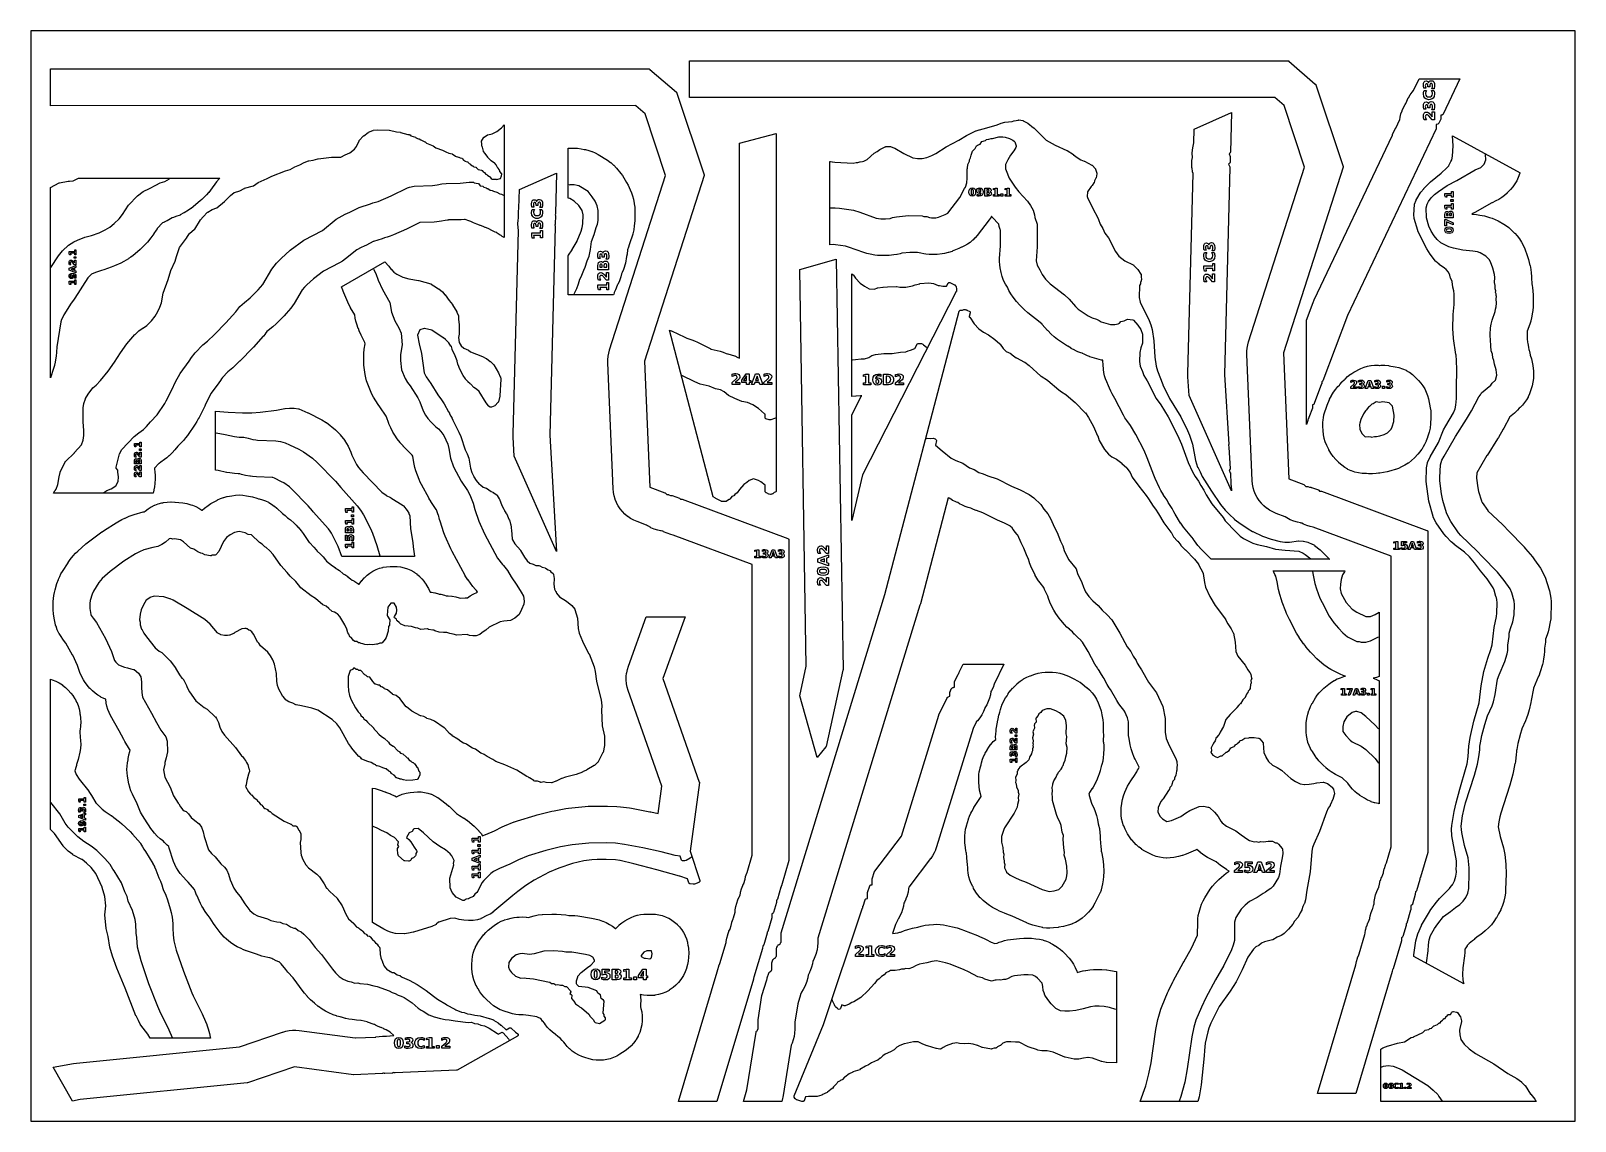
# Model space of a CAD drawing. Header units: millimetres. Extents: x 0 to 841, y 0 to 594.
import ezdxf

# ---------------------------------------------------------------- set-up
doc = ezdxf.new("R2010")
doc.units = ezdxf.units.MM
for name, color, linetype in [('CUT', 1, 'Continuous'), ('ENGRAVE', 5, 'Continuous'), ('SHEET_EDGE_DO_NOT_CUT', 8, 'Continuous')]:
    doc.layers.add(name, color=color, linetype=linetype)

msp = doc.modelspace()

# ---------------------------------------------------------------- linework, layer by layer
at = {"layer": 'CUT'}
for points in [[(336.48, 573.26), (336.52, 573.26), (336.57, 573.25), (336.61, 573.24), (336.66, 573.23), (336.98, 573.11), (337.02, 573.09), (337.06, 573.07), (337.1, 573.04), (337.13, 573.02), (351.52, 560.54), (351.56, 560.51), (351.59, 560.47), (351.61, 560.44), (351.76, 560.22), (351.78, 560.18), (351.8, 560.14), (351.82, 560.1), (366.63, 515.64), (366.64, 515.59), (366.65, 515.54), (366.67, 515.39), (366.67, 515.33), (366.67, 515.28), (366.66, 515.23), (366.65, 515.18), (334.19, 414.03), (334.18, 414.02), (334.18, 414.01), (337.11, 345.37), (337.11, 345.36), (337.12, 345.35), (345.32, 342.3), (345.37, 342.28), (345.42, 342.25), (345.59, 342.14), (345.64, 342.11), (345.68, 342.07), (346.36, 341.39), (346.37, 341.38), (346.39, 341.38), (347.23, 341.33), (347.29, 341.33), (347.34, 341.32), (347.39, 341.3), (348.38, 340.92), (348.39, 340.91), (348.4, 340.91), (349.1, 340.87), (349.15, 340.86), (349.2, 340.85), (349.25, 340.84), (353.29, 339.33), (353.34, 339.31), (353.39, 339.28), (353.43, 339.25), (353.87, 338.9), (353.88, 338.89), (353.89, 338.89), (354.54, 338.84), (354.58, 338.84), (354.63, 338.83), (354.68, 338.81), (412.31, 317.35), (412.35, 317.33), (412.4, 317.3), (412.52, 317.22), (412.56, 317.19), (412.6, 317.16), (412.64, 317.12), (412.67, 317.08), (412.72, 317.01), (412.75, 316.96), (412.77, 316.92), (412.79, 316.87), (412.8, 316.82), (412.83, 316.68), (412.84, 316.63), (412.84, 316.58), (412.84, 142.06), (412.84, 142.01), (412.83, 141.96), (412.82, 141.92), (408.74, 128.26), (408.72, 128.21), (408.7, 128.16), (408.57, 127.93), (408.56, 127.91), (408.56, 127.9), (408.53, 127.59), (408.52, 127.54), (408.51, 127.49), (406.53, 120.87), (406.52, 120.83), (406.5, 120.79), (406.48, 120.76), (406.38, 120.59), (406.35, 120.55), (406.32, 120.51), (406.29, 120.48), (406.25, 120.45), (406.22, 120.43), (406.07, 120.33), (406.06, 120.32), (406.06, 120.31), (406.03, 119.24), (406.02, 119.2), (406.02, 119.16), (406, 119.11), (404.35, 113.6), (404.34, 113.55), (404.32, 113.51), (404.29, 113.47), (404.17, 113.29), (404.15, 113.25), (404.12, 113.22), (404.08, 113.18), (404.05, 113.16), (404.01, 113.13), (403.97, 113.11), (403.57, 112.92), (403.55, 112.91), (403.55, 112.9), (403.52, 110.89), (403.52, 110.84), (403.51, 110.8), (403.5, 110.75), (401.27, 103.31), (401.26, 103.27), (401.24, 103.23), (401.22, 103.19), (401.06, 102.93), (401.05, 102.92), (401.05, 102.9), (401.02, 102.52), (401.02, 102.46), (401, 102.41), (399.08, 95.99), (399.07, 95.95), (399.05, 95.91), (399.03, 95.87), (398.93, 95.71), (398.9, 95.67), (398.87, 95.63), (398.83, 95.6), (398.8, 95.56), (398.76, 95.54), (398.56, 95.42), (398.55, 95.42), (398.55, 95.4), (398.52, 94.16), (398.51, 94.12), (398.51, 94.07), (398.49, 94.03), (393.8, 78.35), (393.78, 78.3), (393.76, 78.26), (393.74, 78.22), (393.55, 77.93), (393.54, 77.92), (393.54, 77.9), (393.51, 77.43), (393.5, 77.37), (393.49, 77.31), (373.52, 10.62), (352.64, 10.62), (373.81, 81.33), (373.82, 81.35), (374.07, 82.66), (374.08, 82.7), (374.61, 84.49), (374.63, 84.53), (375.18, 85.9), (375.19, 85.92), (378.62, 97.39), (378.63, 97.41), (378.63, 97.42), (378.65, 97.79), (378.66, 97.84), (378.98, 99.69), (378.99, 99.74), (379.48, 101.56), (379.49, 101.6), (380.16, 103.37), (380.18, 103.41), (380.8, 104.67), (380.81, 104.68), (380.81, 104.69), (381.36, 106.54), (381.37, 106.56), (381.74, 108.26), (381.76, 108.31), (382.43, 110.3), (382.45, 110.35), (382.59, 110.67), (382.61, 110.7), (383.56, 113.88), (383.56, 113.89), (383.56, 113.91), (383.64, 115.07), (383.64, 115.12), (383.93, 116.93), (383.94, 116.98), (384.39, 118.76), (384.4, 118.8), (385.02, 120.53), (385.04, 120.57), (385.82, 122.23), (385.84, 122.27), (386.18, 122.85), (386.19, 122.86), (386.19, 122.87), (386.48, 124.61), (386.49, 124.66), (387.01, 126.56), (387.03, 126.61), (387.74, 128.46), (387.76, 128.5), (388.2, 129.37), (388.2, 129.38), (388.2, 129.39), (388.93, 131.8), (388.93, 131.82), (389.22, 133.15), (389.24, 133.2), (389.84, 135.05), (389.86, 135.1), (390.01, 135.45), (390.03, 135.48), (392.83, 144.9), (392.84, 144.91), (392.84, 144.92), (392.84, 303.24), (392.84, 303.25), (392.83, 303.26), (349.8, 319.29), (349.76, 319.3), (348.49, 319.59), (348.44, 319.6), (346.5, 320.26), (346.45, 320.28), (344.59, 321.13), (344.55, 321.16), (344.22, 321.35), (344.21, 321.35), (344.2, 321.36), (343.19, 321.57), (343.14, 321.59), (343, 321.64), (342.97, 321.64), (341.42, 321.96), (341.37, 321.97), (339.51, 322.55), (339.46, 322.57), (337.66, 323.33), (337.62, 323.35), (335.91, 324.29), (335.87, 324.32), (335.38, 324.65), (335.37, 324.66), (335.35, 324.67), (330.13, 326.62), (330.11, 326.63), (328.35, 327.38), (328.3, 327.4), (326.64, 328.32), (326.6, 328.35), (325.03, 329.42), (324.99, 329.45), (323.53, 330.67), (323.5, 330.71), (322.16, 332.07), (322.13, 332.1), (320.94, 333.59), (320.91, 333.63), (319.87, 335.22), (319.85, 335.26), (318.96, 336.95), (318.94, 336.99), (318.23, 338.75), (318.21, 338.8), (317.68, 340.62), (317.67, 340.67), (317.31, 342.54), (317.3, 342.59), (317.13, 344.5), (317.13, 344.52), (314.2, 413.16), (314.2, 413.18), (314.2, 414.91), (314.21, 414.95), (314.36, 416.67), (314.37, 416.71), (314.67, 418.4), (314.68, 418.45), (315.14, 420.12), (315.14, 420.14), (345.67, 515.26), (345.67, 515.27), (345.67, 515.28), (334.49, 548.82), (334.49, 548.84), (334.48, 548.85), (329.4, 553.25), (329.39, 553.26), (329.38, 553.26), (10.62, 553.24), (10.62, 573.24), (336.48, 573.26)], [(684.48, 577.76), (684.52, 577.76), (684.57, 577.75), (684.61, 577.74), (684.66, 577.73), (684.98, 577.61), (685.02, 577.59), (685.06, 577.57), (685.1, 577.54), (685.13, 577.52), (699.52, 565.04), (699.56, 565.01), (699.59, 564.97), (699.61, 564.94), (699.76, 564.72), (699.78, 564.68), (699.8, 564.64), (699.82, 564.6), (714.63, 520.14), (714.64, 520.09), (714.65, 520.04), (714.67, 519.89), (714.67, 519.83), (714.67, 519.78), (714.66, 519.73), (714.65, 519.68), (682.19, 418.53), (682.18, 418.52), (682.18, 418.51), (685.11, 349.87), (685.11, 349.86), (685.12, 349.85), (693.19, 346.84), (693.24, 346.82), (693.28, 346.8), (693.32, 346.77), (693.36, 346.74), (694.36, 345.8), (694.37, 345.79), (694.38, 345.79), (695.32, 345.74), (695.37, 345.74), (695.43, 345.73), (695.48, 345.71), (696.38, 345.37), (696.39, 345.36), (696.4, 345.36), (697.23, 345.32), (697.28, 345.31), (697.33, 345.3), (697.38, 345.29), (701.21, 343.86), (701.25, 343.84), (701.29, 343.81), (701.33, 343.79), (701.37, 343.76), (701.87, 343.31), (701.88, 343.3), (701.89, 343.3), (702.81, 343.24), (702.86, 343.24), (702.91, 343.23), (702.95, 343.21), (760.31, 321.85), (760.35, 321.83), (760.4, 321.8), (760.52, 321.72), (760.56, 321.69), (760.6, 321.66), (760.64, 321.62), (760.67, 321.58), (760.72, 321.51), (760.75, 321.46), (760.77, 321.42), (760.79, 321.37), (760.8, 321.32), (760.83, 321.18), (760.84, 321.13), (760.84, 321.08), (760.84, 146.56), (760.84, 146.51), (760.83, 146.46), (760.82, 146.42), (756.79, 132.91), (756.77, 132.87), (756.76, 132.83), (756.73, 132.79), (756.71, 132.75), (756.46, 132.42), (756.45, 132.41), (756.45, 132.4), (756.41, 131.69), (756.4, 131.63), (756.39, 131.57), (754.56, 125.47), (754.54, 125.42), (754.51, 125.36), (754.43, 125.22), (754.4, 125.18), (754.37, 125.14), (754.33, 125.1), (754.29, 125.07), (754.24, 125.04), (754, 124.9), (753.99, 124.89), (753.99, 124.88), (753.97, 123.59), (753.97, 123.54), (753.96, 123.5), (753.95, 123.45), (752.36, 118.14), (752.35, 118.09), (752.33, 118.04), (752.3, 118), (752.18, 117.81), (752.15, 117.78), (752.12, 117.74), (752.08, 117.71), (752.04, 117.68), (752, 117.66), (751.96, 117.64), (751.5, 117.43), (751.49, 117.42), (751.48, 117.41), (751.45, 115.16), (751.45, 115.11), (751.44, 115.07), (751.43, 115.02), (749.3, 107.91), (749.28, 107.86), (749.26, 107.81), (749.23, 107.76), (748.99, 107.43), (748.98, 107.42), (748.98, 107.41), (748.95, 106.79), (748.95, 106.73), (748.93, 106.67), (747.09, 100.53), (747.08, 100.48), (747.06, 100.44), (747.03, 100.4), (746.91, 100.22), (746.88, 100.18), (746.85, 100.14), (746.81, 100.1), (746.76, 100.07), (746.72, 100.04), (746.49, 99.93), (746.48, 99.92), (746.48, 99.91), (746.45, 98.43), (746.44, 98.39), (746.44, 98.34), (746.43, 98.3), (741.83, 82.94), (741.81, 82.9), (741.79, 82.86), (741.77, 82.82), (741.74, 82.78), (741.48, 82.44), (741.47, 82.43), (741.47, 82.41), (741.44, 81.7), (741.44, 81.66), (741.43, 81.62), (741.42, 81.58), (721.52, 15.12), (700.64, 15.12), (721.62, 85.18), (721.62, 85.2), (721.95, 86.98), (721.96, 87.03), (722.47, 88.85), (722.49, 88.9), (723.18, 90.66), (723.2, 90.7), (723.37, 91.04), (723.38, 91.05), (723.38, 91.06), (726.53, 101.59), (726.53, 101.6), (726.54, 101.61), (726.59, 102.33), (726.59, 102.38), (726.93, 104.31), (726.94, 104.36), (727.46, 106.25), (727.48, 106.3), (728.19, 108.12), (728.21, 108.17), (728.91, 109.54), (728.92, 109.55), (728.92, 109.56), (729.19, 110.46), (729.19, 110.49), (729.45, 111.88), (729.46, 111.93), (729.94, 113.67), (729.96, 113.72), (730.6, 115.41), (730.62, 115.45), (730.78, 115.77), (730.78, 115.78), (730.78, 115.79), (731.47, 118.09), (731.48, 118.1), (731.48, 118.12), (731.57, 119.58), (731.57, 119.62), (731.86, 121.45), (731.87, 121.5), (732.33, 123.3), (732.34, 123.34), (732.97, 125.08), (732.99, 125.13), (733.78, 126.8), (733.8, 126.84), (734.11, 127.35), (734.11, 127.36), (734.11, 127.38), (734.4, 129.11), (734.41, 129.16), (734.92, 131.06), (734.93, 131.11), (735.63, 132.95), (735.65, 132.99), (736.35, 134.38), (736.35, 134.39), (736.36, 134.4), (736.64, 135.35), (736.64, 135.36), (736.64, 135.37), (736.66, 135.51), (736.67, 135.56), (737.09, 137.54), (737.1, 137.59), (737.72, 139.51), (737.74, 139.56), (738.23, 140.67), (738.24, 140.7), (740.83, 149.4), (740.84, 149.41), (740.84, 149.42), (740.84, 307.74), (740.84, 307.75), (740.83, 307.76), (698.4, 323.56), (698.37, 323.57), (696.69, 323.94), (696.64, 323.95), (694.87, 324.52), (694.83, 324.54), (693.12, 325.27), (693.08, 325.3), (692.16, 325.8), (692.15, 325.8), (692.14, 325.81), (691.85, 325.86), (691.81, 325.87), (691.41, 325.98), (691.39, 325.99), (689.81, 326.28), (689.76, 326.29), (687.8, 326.86), (687.75, 326.87), (685.87, 327.64), (685.82, 327.67), (684.03, 328.63), (683.99, 328.66), (683.1, 329.26), (683.09, 329.26), (683.08, 329.27), (678.13, 331.12), (678.11, 331.13), (676.35, 331.88), (676.3, 331.9), (674.64, 332.82), (674.6, 332.85), (673.03, 333.92), (672.99, 333.95), (671.53, 335.17), (671.5, 335.21), (670.16, 336.57), (670.13, 336.6), (668.94, 338.09), (668.91, 338.13), (667.87, 339.72), (667.85, 339.76), (666.96, 341.45), (666.94, 341.49), (666.23, 343.25), (666.21, 343.3), (665.68, 345.12), (665.67, 345.17), (665.31, 347.04), (665.3, 347.09), (665.13, 349), (665.13, 349.02), (662.2, 417.66), (662.2, 417.68), (662.2, 419.41), (662.21, 419.45), (662.36, 421.17), (662.37, 421.21), (662.67, 422.9), (662.68, 422.95), (663.14, 424.62), (663.14, 424.64), (693.67, 519.76), (693.67, 519.77), (693.67, 519.78), (682.49, 553.32), (682.49, 553.34), (682.48, 553.35), (677.4, 557.75), (677.39, 557.76), (677.38, 557.76), (358.62, 557.74), (358.62, 577.74), (684.48, 577.76)], [(769.07, 548.63), (769.04, 548.58), (769.01, 548.53), (768.97, 548.49), (768.78, 548.3), (768.74, 548.27), (768.71, 548.24), (768.67, 548.21), (768.63, 548.19), (768.58, 548.18), (768.54, 548.16), (767.87, 548), (767.86, 548), (767.86, 547.99), (767.83, 546.16), (767.82, 546.11), (767.81, 546.05), (767.8, 546), (767.78, 545.96), (766.71, 543.67), (766.69, 543.63), (766.66, 543.59), (766.58, 543.48), (766.55, 543.44), (766.52, 543.4), (766.48, 543.37), (766.44, 543.35), (766.29, 543.25), (766.25, 543.23), (766.2, 543.21), (766.15, 543.2), (765.39, 543), (765.38, 543), (765.38, 542.98), (765.37, 541.05), (765.36, 541), (765.35, 540.94), (765.3, 540.73), (765.29, 540.68), (765.27, 540.63), (716.97, 438.93), (716.97, 438.92), (703.61, 403.37), (703.59, 403.33), (703.57, 403.3), (703.55, 403.26), (703.45, 403.11), (703.42, 403.07), (703.38, 403.04), (703.34, 403), (703.3, 402.98), (703.26, 402.95), (703.04, 402.85), (703.03, 402.84), (703.03, 402.83), (702.98, 401.76), (702.97, 401.71), (702.96, 401.66), (702.95, 401.61), (698.93, 390.93), (698.91, 390.88), (698.88, 390.83), (698.85, 390.78), (698.69, 390.59), (698.65, 390.55), (698.62, 390.52), (698.58, 390.49), (698.53, 390.46), (698.49, 390.44), (698.44, 390.43), (698.08, 390.32), (698.07, 390.31), (698.06, 390.3), (698, 388.51), (697.99, 388.46), (697.98, 388.41), (697.97, 388.36), (696.07, 383.31), (696.05, 383.27), (696.04, 383.24), (696.01, 383.2), (695.9, 383.04), (695.87, 383.01), (695.84, 382.97), (695.81, 382.94), (695.77, 382.92), (695.73, 382.89), (695.58, 382.81), (695.57, 382.8), (695.57, 382.79), (695.52, 381.9), (695.51, 381.85), (695.5, 381.8), (695.48, 381.75), (694.62, 379.46), (694.62, 436.32), (698.25, 445.95), (698.25, 445.97), (698.9, 447.5), (698.91, 447.51), (741.5, 537.21), (741.51, 537.24), (741.59, 537.48), (741.61, 537.52), (742.31, 539.17), (742.33, 539.21), (743.18, 540.79), (743.2, 540.83), (743.27, 540.93), (743.28, 540.96), (745.51, 545.65), (745.52, 545.66), (745.52, 545.67), (745.7, 546.88), (745.71, 546.92), (746.15, 548.72), (746.16, 548.76), (746.77, 550.51), (746.79, 550.55), (747.56, 552.23), (747.58, 552.27), (748.51, 553.87), (748.53, 553.91), (748.84, 554.34), (748.85, 554.35), (748.85, 554.36), (749.35, 555.73), (749.36, 555.77), (750.15, 557.44), (750.18, 557.48), (751.12, 559.07), (751.15, 559.11), (752.24, 560.6), (752.27, 560.63), (753.03, 561.5), (753.04, 561.51), (753.05, 561.52), (756.09, 567.92), (778.23, 567.92), (769.07, 548.63)], [(653.25, 528), (653.25, 527.94), (653.23, 527.88), (653.22, 527.83), (653.12, 527.57), (653.09, 527.52), (653.07, 527.47), (653.04, 527.43), (653, 527.39), (652.96, 527.35), (652.55, 527.03), (652.54, 527.02), (652.54, 527.01), (653.14, 525.51), (653.16, 525.46), (653.17, 525.41), (653.18, 525.36), (653.18, 525.31), (653.11, 522.53), (653.1, 522.47), (653.09, 522.42), (653.08, 522.36), (652.98, 522.11), (652.96, 522.06), (652.94, 522.02), (652.91, 521.97), (652.87, 521.94), (652.84, 521.9), (652.31, 521.45), (652.3, 521.44), (652.3, 521.43), (652.95, 519.94), (652.97, 519.88), (652.98, 519.83), (653.02, 519.62), (653.03, 519.57), (653.03, 519.51), (650.12, 406.75), (650.12, 406.73), (652.33, 368.66), (652.33, 368.61), (652.33, 368.56), (652.31, 368.41), (652.3, 368.36), (652.28, 368.31), (652.26, 368.27), (652.24, 368.22), (652.15, 368.07), (652.14, 368.06), (652.14, 368.05), (652.39, 367.37), (652.4, 367.33), (652.41, 367.28), (652.41, 367.23), (653.1, 355.41), (653.1, 355.36), (653.1, 355.31), (653.09, 355.27), (653.04, 355.06), (653.03, 355.02), (653.01, 354.98), (652.99, 354.93), (652.97, 354.89), (652.94, 354.86), (652.91, 354.82), (652.68, 354.6), (652.68, 354.59), (652.68, 354.58), (653.2, 353.24), (653.22, 353.19), (653.23, 353.14), (653.24, 353.08), (653.57, 347.28), (653.57, 347.22), (653.57, 347.16), (653.56, 347.11), (653.45, 346.72), (653.44, 346.71), (653.45, 346.7), (653.62, 346.19), (653.63, 346.15), (653.64, 346.1), (653.65, 346.06), (653.8, 343.32), (630.75, 395.29), (630.15, 405.57), (630.15, 405.59), (630.13, 407.24), (630.13, 407.26), (632.94, 516.27), (632.94, 516.29), (632.94, 516.3), (632.68, 517.29), (632.67, 517.34), (632.36, 519.26), (632.35, 519.31), (632.23, 521.26), (632.23, 521.31), (632.31, 523.25), (632.32, 523.3), (632.57, 525.09), (632.57, 525.1), (632.57, 525.11), (632.56, 525.15), (632.56, 525.2), (632.47, 527.15), (632.47, 527.2), (632.59, 529.16), (632.59, 529.21), (632.9, 531.14), (632.91, 531.19), (633.37, 532.94), (633.37, 532.96), (633.37, 532.97), (633.57, 540.51), (653.81, 549.49), (653.25, 528)], [(13.12, 343.48), (13.14, 343.51), (13.16, 343.55), (13.76, 344.31), (13.76, 344.32), (13.77, 344.33), (14.62, 346.89), (14.63, 346.93), (15.37, 350.97), (15.37, 351.01), (16, 353.47), (16.02, 353.51), (16.03, 353.56), (18.69, 359.26), (18.71, 359.3), (18.74, 359.34), (18.77, 359.38), (18.8, 359.41), (23.74, 364.19), (23.76, 364.21), (27.62, 368.52), (27.63, 368.53), (27.63, 368.55), (28.51, 371), (28.51, 371.02), (28.51, 371.03), (28.81, 373.58), (28.81, 373.6), (28.89, 376.16), (28.89, 376.19), (28.45, 381.03), (28.45, 381.07), (28.4, 388.47), (28.4, 388.52), (28.4, 388.56), (28.83, 390.98), (28.84, 391.02), (28.85, 391.05), (29.7, 393.54), (29.73, 393.59), (29.75, 393.64), (31.27, 396.06), (31.28, 396.09), (33.73, 399.46), (33.77, 399.51), (33.81, 399.55), (35.51, 401.02), (35.53, 401.03), (37.96, 403.49), (37.98, 403.51), (42, 408.52), (42, 408.53), (45.59, 413.5), (45.6, 413.51), (48.75, 418.52), (48.76, 418.54), (52.29, 423.53), (52.32, 423.57), (56.69, 428.49), (56.71, 428.51), (58.66, 430.47), (58.7, 430.5), (58.75, 430.53), (61.24, 432.13), (61.25, 432.14), (63.07, 433.52), (63.1, 433.54), (65.61, 436), (65.62, 436.01), (67.76, 438.51), (67.77, 438.52), (67.77, 438.53), (69.15, 441.02), (69.16, 441.04), (70.26, 443.49), (70.27, 443.51), (71.09, 445.83), (71.09, 445.84), (71.1, 445.85), (72.01, 451.04), (72.02, 451.08), (72.04, 451.12), (74.78, 458.5), (74.78, 458.51), (76.23, 463.41), (76.26, 463.47), (78.56, 468.51), (78.57, 468.52), (78.57, 468.53), (79.26, 471.02), (79.27, 471.05), (80.93, 475.9), (80.95, 475.95), (80.98, 476), (81.01, 476.04), (84.76, 480.99), (84.78, 481.01), (86.23, 483.47), (86.26, 483.52), (86.29, 483.56), (86.33, 483.6), (89.18, 486.01), (89.19, 486.02), (89.2, 486.03), (92.37, 491.03), (92.41, 491.08), (93.77, 492.72), (93.8, 492.75), (96.19, 495.17), (96.22, 495.2), (96.26, 495.23), (96.29, 495.25), (98.72, 496.68), (98.76, 496.7), (98.81, 496.72), (101.25, 497.52), (101.26, 497.52), (101.27, 497.53), (105.44, 501), (105.46, 501.01), (108.72, 504.34), (108.75, 504.38), (110.63, 505.93), (110.67, 505.96), (110.71, 505.99), (110.76, 506.01), (110.81, 506.03), (113.75, 506.86), (113.76, 506.86), (113.77, 506.87), (116.21, 508.18), (116.26, 508.2), (116.31, 508.22), (121.25, 509.61), (121.26, 509.61), (121.27, 509.62), (123.72, 511.36), (123.76, 511.38), (123.81, 511.41), (128.65, 513.51), (128.66, 513.52), (131.2, 514.83), (131.25, 514.85), (138.69, 517.77), (138.75, 517.79), (141.25, 518.45), (141.26, 518.46), (141.27, 518.46), (143.72, 519.97), (143.76, 519.99), (143.8, 520.01), (146.4, 521), (146.43, 521.02), (148.78, 522.29), (148.84, 522.32), (151.21, 523.19), (151.26, 523.21), (151.32, 523.22), (153.75, 523.55), (153.76, 523.55), (153.77, 523.55), (156.28, 524.3), (156.32, 524.31), (156.37, 524.32), (163.69, 525.2), (163.75, 525.21), (168.75, 525.25), (168.76, 525.25), (168.77, 525.25), (171.2, 526.51), (171.25, 526.53), (173.75, 527.5), (173.76, 527.51), (173.77, 527.52), (176.25, 529.6), (176.26, 529.61), (176.27, 529.62), (177.25, 531.01), (177.25, 531.02), (177.26, 531.03), (178.76, 534.09), (178.78, 534.14), (178.81, 534.18), (178.84, 534.21), (181.23, 536.83), (181.26, 536.87), (181.3, 536.9), (183.71, 538.69), (183.75, 538.72), (183.78, 538.74), (183.82, 538.75), (186.31, 539.78), (186.36, 539.8), (186.41, 539.81), (186.46, 539.82), (188.77, 540.01), (188.81, 540.01), (195.13, 539.98), (195.17, 539.98), (195.22, 539.97), (195.26, 539.97), (199.14, 538.93), (199.15, 538.93), (199.16, 538.93), (201.21, 538.74), (201.26, 538.73), (201.31, 538.72), (205.27, 537.57), (205.29, 537.56), (205.3, 537.56), (206.05, 537.51), (206.09, 537.5), (206.14, 537.5), (206.18, 537.48), (206.22, 537.47), (206.26, 537.44), (206.36, 537.39), (206.4, 537.36), (206.44, 537.33), (206.47, 537.3), (206.98, 536.76), (206.99, 536.75), (207, 536.75), (209.4, 536.04), (209.44, 536.03), (209.49, 536.01), (209.53, 535.98), (210.54, 535.32), (210.55, 535.31), (210.56, 535.31), (211.17, 535.23), (211.22, 535.23), (211.26, 535.22), (211.3, 535.2), (211.35, 535.18), (211.39, 535.16), (212.29, 534.56), (212.3, 534.56), (212.31, 534.55), (214.55, 533.56), (214.59, 533.54), (214.63, 533.51), (214.66, 533.48), (215.51, 532.79), (215.52, 532.78), (215.53, 532.77), (219.05, 531.44), (219.09, 531.42), (219.13, 531.4), (219.17, 531.37), (220.57, 530.35), (220.58, 530.34), (220.59, 530.33), (224.17, 529.04), (224.23, 529.01), (225.9, 528.14), (225.92, 528.13), (227.65, 527.45), (227.67, 527.44), (229.48, 526.92), (229.53, 526.9), (229.58, 526.88), (229.63, 526.85), (231.05, 525.83), (231.07, 525.82), (231.08, 525.82), (232.9, 525.28), (232.94, 525.27), (232.98, 525.25), (233.02, 525.23), (233.75, 524.8), (233.76, 524.79), (233.77, 524.79), (234.65, 524.6), (234.7, 524.58), (234.75, 524.56), (234.8, 524.54), (234.84, 524.51), (234.88, 524.48), (234.94, 524.43), (234.97, 524.39), (235.01, 524.36), (235.03, 524.32), (235.52, 523.53), (235.53, 523.52), (235.54, 523.51), (236.25, 523.11), (236.26, 523.1), (236.27, 523.1), (237.76, 522.68), (237.8, 522.67), (237.85, 522.65), (237.89, 522.63), (237.93, 522.6), (237.96, 522.57), (238, 522.53), (238.75, 521.69), (238.76, 521.68), (238.77, 521.68), (238.98, 521.63), (239.02, 521.62), (239.06, 521.6), (239.1, 521.58), (239.14, 521.56), (239.21, 521.51), (239.25, 521.49), (239.29, 521.46), (239.32, 521.42), (239.35, 521.38), (239.38, 521.34), (239.56, 521.03), (239.56, 521.02), (239.57, 521.01), (240.58, 520.54), (240.63, 520.51), (240.67, 520.48), (240.71, 520.45), (241.25, 519.94), (241.26, 519.93), (241.27, 519.93), (242.32, 519.7), (242.37, 519.68), (242.42, 519.67), (242.46, 519.64), (242.5, 519.62), (242.54, 519.59), (242.58, 519.55), (243.55, 518.53), (243.56, 518.52), (243.57, 518.51), (245.4, 518.11), (245.45, 518.1), (245.5, 518.08), (245.6, 518.03), (245.64, 518.01), (245.68, 517.99), (245.72, 517.96), (245.75, 517.93), (245.78, 517.89), (245.81, 517.86), (246.25, 517.2), (246.26, 517.19), (246.27, 517.18), (246.98, 516.81), (247.03, 516.78), (247.07, 516.75), (247.11, 516.72), (247.14, 516.68), (247.17, 516.64), (247.57, 516.03), (247.57, 516.02), (247.59, 516.01), (248.25, 515.73), (248.3, 515.71), (248.34, 515.68), (248.39, 515.64), (248.42, 515.61), (248.46, 515.57), (248.75, 515.16), (248.76, 515.15), (248.77, 515.15), (249.75, 514.7), (249.79, 514.67), (249.83, 514.65), (249.87, 514.62), (249.9, 514.59), (249.93, 514.55), (249.96, 514.51), (250.59, 513.52), (250.6, 513.51), (250.61, 513.5), (251.25, 513.23), (251.26, 513.23), (251.27, 513.23), (253.21, 513.25), (253.26, 513.25), (253.31, 513.24), (253.36, 513.23), (253.41, 513.21), (253.75, 513.07), (253.76, 513.07), (253.77, 513.07), (255.66, 513.51), (255.67, 513.52), (255.67, 513.53), (256.26, 514.94), (256.26, 514.95), (256.26, 514.96), (256.51, 516), (256.51, 516.02), (256.5, 516.03), (255.41, 517.38), (255.39, 517.42), (255.36, 517.47), (255.34, 517.51), (255.32, 517.56), (255.06, 518.5), (255.05, 518.52), (255.04, 518.52), (254.45, 519.16), (254.42, 519.19), (254.4, 519.23), (254.37, 519.27), (253.45, 521.01), (253.45, 521.02), (253.44, 521.02), (252.41, 522.15), (252.4, 522.16), (252.39, 522.16), (250.84, 523.06), (250.81, 523.08), (250.77, 523.11), (250.74, 523.14), (248.86, 525.04), (248.82, 525.08), (248.79, 525.13), (247.49, 527.24), (247.49, 527.25), (247.48, 527.25), (246.57, 528.35), (246.54, 528.38), (246.51, 528.42), (246.49, 528.46), (246.48, 528.5), (246.46, 528.55), (245.93, 530.67), (245.92, 530.68), (245.92, 530.69), (245.72, 531.02), (245.7, 531.07), (245.68, 531.11), (245.67, 531.16), (245.66, 531.21), (245.65, 531.26), (245.58, 532.83), (245.58, 532.84), (245.58, 532.85), (245.39, 533.24), (245.38, 533.28), (245.36, 533.33), (245.35, 533.37), (245.35, 533.41), (245.34, 533.46), (245.35, 533.51), (245.37, 533.71), (245.38, 533.76), (245.39, 533.81), (245.41, 533.86), (245.43, 533.9), (246.47, 535.79), (246.49, 535.83), (246.52, 535.86), (246.54, 535.89), (246.71, 536.07), (246.74, 536.1), (246.77, 536.13), (246.81, 536.15), (248.66, 537.32), (248.7, 537.34), (248.75, 537.37), (248.81, 537.38), (251.25, 537.96), (251.26, 537.96), (251.27, 537.97), (253.73, 539.17), (253.74, 539.18), (253.75, 539.18), (256.24, 541.11), (256.25, 541.12), (256.25, 541.13), (257.71, 542.72), (257.71, 481.34), (256.71, 481.96), (256.68, 481.98), (256.08, 482.43), (256.05, 482.45), (255.66, 482.67), (255.62, 482.69), (253.99, 483.83), (253.97, 483.85), (253.71, 484.05), (253.69, 484.06), (253.68, 484.06), (252.84, 484.38), (252.8, 484.39), (251.35, 485.08), (251.33, 485.09), (249.02, 486.28), (249, 486.3), (247.52, 486.86), (247.47, 486.88), (246.3, 487.45), (246.27, 487.46), (244.78, 487.95), (244.73, 487.97), (244.41, 488.11), (244.39, 488.12), (242.85, 488.63), (242.8, 488.65), (241.08, 489.41), (241.03, 489.44), (240.35, 489.82), (240.34, 489.83), (239.59, 490.19), (239.58, 490.19), (239.56, 490.2), (238.5, 490.49), (238.45, 490.51), (236.59, 491.23), (236.54, 491.25), (236.48, 491.28), (236.47, 491.28), (236.46, 491.28), (236.12, 491.24), (236.1, 491.24), (234.33, 491.12), (234.31, 491.12), (227.42, 490.96), (227.4, 490.95), (226.99, 490.91), (226.96, 490.91), (225.57, 490.6), (225.55, 490.6), (223.62, 490.28), (223.6, 490.27), (221.12, 489.98), (221.1, 489.98), (219.58, 489.86), (219.56, 489.86), (211.9, 489.55), (211.88, 489.55), (211.87, 489.55), (205, 486.21), (205, 486.21), (204.49, 485.97), (204.48, 485.97), (197.44, 482.8), (197.42, 482.79), (195.75, 482.12), (195.7, 482.11), (193.97, 481.6), (193.95, 481.59), (192.59, 481.26), (192.56, 481.25), (191.33, 480.78), (191.31, 480.77), (186.54, 479.17), (186.5, 479.16), (182.77, 477.28), (182.76, 477.27), (181.5, 476.69), (181.48, 476.69), (179.94, 476.04), (179.91, 476.03), (177.45, 474.68), (177.44, 474.67), (177.43, 474.67), (171.32, 469.74), (171.3, 469.72), (169.77, 468.6), (169.73, 468.58), (168.09, 467.61), (168.07, 467.6), (159.43, 463.05), (159.42, 463.04), (159.41, 463.04), (153.87, 458.9), (153.85, 458.88), (150.22, 455.71), (150.2, 455.69), (149.04, 454.44), (149.03, 454.42), (147.82, 452.87), (147.81, 452.84), (143.4, 445.52), (143.39, 445.5), (142.53, 444.2), (142.5, 444.17), (141.54, 442.93), (141.53, 442.92), (139.05, 439.99), (139.04, 439.97), (137.92, 438.76), (137.91, 438.74), (133.57, 434.4), (133.55, 434.38), (131.73, 432.77), (131.7, 432.75), (129.22, 430.81), (129.2, 430.8), (128.58, 430.23), (128.57, 430.22), (128.57, 430.22), (127.53, 428.86), (127.52, 428.84), (126.6, 427.73), (126.58, 427.71), (121.21, 421.66), (121.2, 421.65), (120.57, 420.97), (120.56, 420.97), (114.28, 414.54), (114.27, 414.53), (113.71, 413.98), (113.7, 413.97), (110.01, 410.48), (110, 410.47), (109.09, 409.66), (109.07, 409.65), (107.34, 408.2), (107.32, 408.18), (104.41, 405.21), (104.4, 405.19), (103.76, 404.41), (103.74, 404.39), (103.24, 403.57), (103.22, 403.56), (102.31, 402.22), (102.3, 402.2), (98.22, 396.7), (98.21, 396.69), (98.21, 396.68), (96.7, 393.86), (96.69, 393.84), (95, 390.16), (95, 390.15), (94.67, 389.48), (94.67, 389.47), (91.6, 383.42), (91.59, 383.4), (91.16, 382.59), (91.15, 382.58), (90.34, 381.15), (90.33, 381.14), (89.5, 379.79), (89.49, 379.77), (85.32, 373.63), (85.31, 373.61), (84.28, 372.23), (84.25, 372.19), (83.11, 370.91), (83.09, 370.89), (80, 367.71), (79.98, 367.69), (78.44, 365.82), (78.43, 365.8), (76.94, 364.18), (76.92, 364.16), (75.22, 362.5), (75.21, 362.49), (74.01, 361.42), (73.98, 361.39), (72.7, 360.42), (72.68, 360.41), (70.75, 359.06), (70.73, 359.05), (69.79, 358.29), (69.76, 358.27), (67.34, 355.74), (67.34, 355.73), (67.34, 355.72), (67.34, 355.71), (67.35, 355.65), (67.59, 353.47), (67.59, 353.44), (67.67, 352.08), (67.67, 352.05), (67.66, 349.9), (67.66, 349.87), (67.53, 347.41), (67.53, 347.39), (67.35, 345.63), (67.34, 345.59), (67.01, 343.87), (67, 343.82), (66.51, 342.14), (66.51, 342.12), (12.39, 342.12), (13.12, 343.48)], [(552.92, 534.43), (557.91, 531.82), (557.92, 531.81), (564.25, 528.79), (564.3, 528.76), (567.85, 526.57), (567.89, 526.54), (570.37, 524.58), (570.4, 524.56), (571.73, 523.78), (571.76, 523.77), (573.7, 522.97), (573.74, 522.95), (577.77, 520.88), (577.81, 520.86), (577.84, 520.83), (577.88, 520.8), (577.91, 520.77), (579.75, 518.76), (579.78, 518.72), (579.81, 518.67), (579.83, 518.63), (579.85, 518.58), (580.57, 516.39), (580.59, 516.34), (580.6, 516.28), (580.6, 516.23), (580.6, 516.18), (580.59, 516.12), (580.08, 513.85), (580.07, 513.81), (580.05, 513.77), (580.03, 513.73), (579.32, 512.37), (579.31, 512.35), (579.31, 512.34), (579.05, 511.29), (579.04, 511.24), (579.02, 511.2), (579, 511.16), (578.98, 511.12), (577.96, 509.68), (577.94, 509.65), (577.91, 509.62), (577.88, 509.59), (577.44, 509.22), (577.43, 509.21), (577.43, 509.2), (575.5, 506.27), (575.5, 506.26), (575.49, 506.25), (575.2, 503.77), (575.2, 503.76), (575.2, 503.75), (575.4, 503.19), (575.41, 503.17), (577.91, 497.87), (577.91, 497.87), (581.35, 491.33), (581.38, 491.27), (582.33, 488.77), (582.34, 488.76), (582.34, 488.75), (583.72, 486.32), (583.75, 486.27), (584.82, 483.77), (584.82, 483.76), (584.83, 483.75), (586.79, 481.29), (586.82, 481.26), (586.85, 481.21), (590.72, 473.79), (590.73, 473.77), (592.44, 471.29), (592.45, 471.27), (592.46, 471.27), (595.72, 468.77), (595.73, 468.76), (595.74, 468.75), (600.36, 466.52), (600.41, 466.49), (600.45, 466.46), (600.5, 466.42), (602.87, 464.03), (602.9, 463.99), (602.93, 463.95), (604.55, 461.41), (604.58, 461.36), (604.6, 461.32), (604.61, 461.27), (604.62, 461.22), (604.65, 461.07), (604.65, 461.02), (604.65, 460.97), (604.6, 459.57), (604.6, 459.56), (604.61, 459.55), (604.76, 458.84), (604.77, 458.79), (604.77, 458.74), (604.77, 458.69), (604.77, 458.65), (604.76, 458.6), (604.4, 457.29), (604.39, 457.27), (604.39, 457.26), (604.34, 456.34), (604.33, 456.29), (604.32, 456.23), (604.3, 456.18), (604.28, 456.13), (603.84, 455.34), (603.84, 455.33), (603.84, 455.32), (603.53, 448.77), (603.53, 448.76), (603.53, 448.75), (604.17, 446.27), (604.18, 446.26), (604.18, 446.25), (608.95, 436.25), (608.96, 436.22), (609.94, 433.81), (609.95, 433.77), (610.68, 431.29), (610.69, 431.26), (610.7, 431.22), (611.53, 425.12), (611.54, 425.09), (612.1, 416.25), (612.1, 416.23), (612.91, 411.3), (612.92, 411.27), (613.64, 408.78), (613.64, 408.76), (616.49, 401.25), (616.5, 401.23), (620.08, 393.79), (620.1, 393.76), (626.19, 383.8), (626.21, 383.77), (629.98, 376.25), (629.99, 376.22), (631.01, 373.75), (631.02, 373.71), (632.55, 368.82), (632.57, 368.77), (634.32, 359.87), (634.33, 359.85), (635.43, 356.27), (635.43, 356.26), (635.44, 356.25), (636.79, 353.81), (636.82, 353.77), (637.92, 351.25), (637.93, 351.22), (642.9, 343.16), (642.91, 343.15), (647.91, 335.94), (647.92, 335.93), (650.39, 332.91), (650.41, 332.89), (652.9, 330.35), (652.91, 330.34), (655.39, 328.06), (655.4, 328.05), (657.9, 326.16), (657.91, 326.16), (662.89, 322.78), (662.91, 322.78), (665.39, 321.33), (665.4, 321.33), (670.8, 318.76), (670.82, 318.75), (675.41, 317.05), (675.44, 317.04), (680.37, 315.72), (680.4, 315.71), (682.9, 315.39), (682.91, 315.39), (682.92, 315.39), (685.38, 315.47), (685.4, 315.47), (690.36, 316.08), (690.41, 316.08), (690.46, 316.08), (692.92, 315.9), (692.99, 315.89), (695.43, 315.37), (695.47, 315.36), (695.51, 315.35), (697.83, 314.42), (697.89, 314.39), (699.06, 313.74), (699.1, 313.72), (699.13, 313.69), (702.16, 311.25), (702.2, 311.21), (707.07, 306.33), (707.1, 306.3), (707.13, 306.26), (707.16, 306.22), (707.21, 306.12), (642.87, 306.12), (641.86, 307.06), (641.84, 307.07), (640.97, 307.93), (640.96, 307.94), (636.66, 312.43), (636.66, 312.44), (636.25, 312.88), (636.24, 312.89), (635.55, 313.66), (635.53, 313.67), (634.58, 314.82), (634.55, 314.85), (633.69, 316.07), (633.68, 316.09), (633.1, 316.97), (633.09, 316.99), (627.7, 323.63), (627.68, 323.65), (626.2, 325.74), (626.18, 325.77), (623.11, 330.75), (623.1, 330.77), (622.42, 331.98), (622.41, 331.99), (621.52, 333.7), (621.5, 333.72), (620.43, 335.38), (620.42, 335.4), (619.46, 337.06), (619.45, 337.08), (618.82, 338.3), (618.8, 338.33), (617.8, 339.74), (617.79, 339.76), (616.91, 341.13), (616.9, 341.14), (615.44, 343.63), (615.43, 343.64), (614.66, 345.08), (614.66, 345.09), (612.25, 350.08), (612.24, 350.1), (611.49, 351.89), (611.48, 351.91), (607.99, 361.43), (607.98, 361.44), (606.37, 365.3), (606.36, 365.32), (601.85, 374.02), (601.85, 374.03), (598.84, 379.06), (598.82, 379.08), (596.84, 381.7), (596.82, 381.72), (595.85, 383.13), (595.83, 383.17), (594.98, 384.66), (594.97, 384.68), (590.36, 393.7), (590.35, 393.71), (588.9, 396.21), (588.89, 396.23), (588.12, 397.69), (588.1, 397.73), (587.46, 399.25), (587.45, 399.27), (586.95, 400.61), (586.94, 400.63), (585.96, 402.73), (585.95, 402.75), (585.27, 404.36), (585.26, 404.4), (584.74, 406.06), (584.72, 406.1), (584.35, 407.8), (584.34, 407.84), (584.12, 409.57), (584.12, 409.6), (583.91, 412.09), (583.9, 412.12), (583.84, 414.28), (583.84, 414.3), (583.85, 414.53), (583.85, 414.54), (583.84, 414.54), (583.11, 414.68), (583.08, 414.68), (579.33, 415.61), (579.29, 415.62), (576.63, 416.49), (576.59, 416.5), (575.41, 416.98), (575.38, 416.99), (573.61, 417.81), (573.57, 417.84), (572.77, 418.31), (572.76, 418.32), (572.74, 418.32), (571.87, 418.6), (571.85, 418.61), (570.24, 419.2), (570.2, 419.21), (568.64, 419.94), (568.62, 419.95), (566.58, 421.02), (566.55, 421.04), (564.64, 422.18), (564.61, 422.2), (559.19, 425.87), (559.16, 425.89), (557.24, 427.37), (557.22, 427.39), (555.71, 428.71), (555.69, 428.73), (553.75, 430.68), (553.72, 430.7), (550.78, 434.11), (550.76, 434.12), (549.71, 435.18), (549.69, 435.2), (542.95, 440.41), (542.92, 440.43), (541.01, 442.11), (540.98, 442.13), (538.48, 444.65), (538.46, 444.67), (536.88, 446.46), (536.86, 446.48), (534.94, 448.94), (534.92, 448.96), (533.72, 450.69), (533.69, 450.73), (532.68, 452.57), (532.67, 452.6), (531.84, 454.31), (531.83, 454.33), (530.83, 456.03), (530.81, 456.05), (529.78, 458.03), (529.76, 458.08), (528.97, 460.15), (528.95, 460.21), (528.39, 462.37), (528.39, 462.4), (527.9, 464.86), (527.9, 464.88), (527.64, 466.55), (527.64, 466.59), (527.53, 468.26), (527.52, 468.3), (527.56, 469.99), (527.56, 470.01), (528, 476.97), (528, 476.98), (528.05, 485.34), (528.05, 485.36), (528.05, 485.37), (527.91, 485.77), (527.9, 485.79), (527.4, 487.45), (527.39, 487.49), (527.13, 488.72), (527.13, 488.73), (527.12, 488.74), (523.55, 492.53), (523.55, 492.54), (523.15, 492.98), (523.14, 492.99), (523.14, 492.98), (522.91, 492.58), (522.89, 492.54), (521.85, 491.05), (521.83, 491.03), (515.34, 482.56), (515.33, 482.54), (514.19, 481.19), (514.16, 481.16), (512.92, 479.92), (512.89, 479.89), (511.54, 478.77), (511.51, 478.75), (510.06, 477.76), (510.03, 477.73), (508.49, 476.87), (508.47, 476.86), (506.93, 476.08), (506.91, 476.07), (505.34, 475.36), (505.32, 475.35), (501.67, 473.89), (501.65, 473.88), (499.67, 473.21), (499.62, 473.19), (497.58, 472.73), (497.56, 472.73), (496.25, 472.51), (496.22, 472.5), (493.56, 472.23), (493.53, 472.23), (491.08, 472.15), (491.06, 472.15), (489.23, 472.17), (489.19, 472.18), (487.38, 472.37), (487.35, 472.37), (486.34, 472.53), (486.32, 472.53), (484.73, 472.84), (484.69, 472.85), (483.74, 473.12), (483.71, 473.13), (482.77, 473.28), (482.76, 473.28), (482.75, 473.28), (478.79, 473.32), (478.77, 473.32), (474.43, 472.92), (474.42, 472.92), (474.4, 472.91), (473.45, 472.59), (473.41, 472.58), (471.72, 472.17), (471.67, 472.16), (469.93, 471.91), (469.91, 471.9), (467.43, 471.65), (467.41, 471.65), (465.28, 471.55), (465.25, 471.55), (462.8, 471.56), (462.78, 471.56), (461.2, 471.63), (461.16, 471.64), (459.59, 471.84), (459.57, 471.84), (457.07, 472.26), (457.05, 472.27), (455.32, 472.64), (455.28, 472.65), (453.59, 473.18), (453.57, 473.19), (445.28, 476.19), (445.26, 476.2), (443.71, 476.64), (443.68, 476.65), (438.18, 477.47), (438.16, 477.47), (437.34, 477.53), (437.31, 477.53), (435.12, 477.49), (435.12, 522.81), (435.4, 522.74), (435.41, 522.74), (435.42, 522.74), (436.44, 522.69), (436.48, 522.68), (436.52, 522.68), (437.9, 522.38), (437.91, 522.38), (437.92, 522.38), (447.88, 521.86), (447.89, 521.86), (447.9, 521.86), (449.39, 522.21), (449.44, 522.22), (449.5, 522.22), (450.39, 522.24), (450.41, 522.24), (450.42, 522.24), (451.47, 522.64), (451.51, 522.66), (451.56, 522.67), (451.61, 522.67), (452.89, 522.76), (452.91, 522.76), (452.92, 522.76), (453.67, 522.98), (453.68, 522.99), (453.69, 522.99), (455.4, 523.88), (455.41, 523.89), (455.42, 523.89), (459.17, 527.33), (459.21, 527.36), (459.25, 527.39), (459.3, 527.42), (460.96, 528.19), (460.97, 528.19), (460.98, 528.2), (462.28, 529.34), (462.31, 529.37), (462.35, 529.39), (462.38, 529.41), (465.32, 530.87), (465.37, 530.89), (465.42, 530.91), (465.46, 530.92), (465.51, 530.92), (467.69, 531.04), (467.75, 531.04), (467.8, 531.04), (468.01, 531.01), (468.06, 530.99), (468.11, 530.98), (470.37, 530.09), (470.41, 530.08), (470.44, 530.06), (475.38, 527.15), (475.4, 527.14), (480.4, 524.84), (480.41, 524.84), (480.42, 524.84), (482.9, 524.45), (482.91, 524.45), (482.92, 524.45), (485.41, 524.45), (485.43, 524.45), (485.44, 524.46), (487.9, 524.98), (487.91, 524.98), (487.92, 524.98), (490.61, 526.06), (490.64, 526.07), (492.91, 527.25), (492.93, 527.26), (498.44, 530.74), (498.47, 530.76), (505.41, 534.42), (505.43, 534.43), (509.58, 537), (509.62, 537.02), (514.7, 539.48), (514.75, 539.5), (516.53, 540.15), (516.59, 540.17), (520.57, 541.1), (520.59, 541.1), (526.3, 542.81), (526.33, 542.82), (528.38, 543.76), (528.42, 543.77), (528.47, 543.79), (530.43, 544.27), (530.49, 544.28), (534.45, 544.7), (534.46, 544.7), (534.47, 544.71), (535.29, 545.02), (535.34, 545.03), (535.4, 545.04), (535.45, 545.05), (536.56, 545.09), (536.58, 545.09), (536.59, 545.1), (537.81, 545.44), (537.86, 545.46), (537.91, 545.46), (537.96, 545.46), (538.02, 545.46), (540.31, 545.13), (540.36, 545.12), (540.4, 545.11), (540.44, 545.09), (540.48, 545.07), (542.89, 543.74), (542.92, 543.72), (542.95, 543.7), (546.11, 541.24), (546.15, 541.2), (552.9, 534.44), (552.91, 534.43), (552.92, 534.43)], [(292.7, 471.8), (292.74, 471.86), (294.85, 474.78), (294.87, 474.81), (297.56, 479.51), (297.57, 479.54), (299.7, 484.93), (299.7, 484.95), (300.29, 486.84), (300.3, 486.87), (300.67, 488.96), (300.67, 488.97), (300.67, 488.98), (300.72, 493.66), (300.72, 493.67), (300.72, 493.69), (300.2, 496.16), (300.2, 496.17), (300.19, 496.18), (298.44, 498.91), (298.44, 498.92), (298.43, 498.93), (295.96, 501.23), (295.95, 501.24), (295.94, 501.25), (293.44, 502.71), (293.43, 502.72), (293.42, 502.72), (292.62, 502.81), (292.62, 530.04), (293.01, 530.06), (293.04, 530.07), (295.51, 530.12), (295.54, 530.12), (297.57, 530.06), (297.62, 530.05), (299.61, 529.78), (299.67, 529.77), (301.37, 529.36), (301.39, 529.36), (301.94, 529.29), (301.98, 529.28), (303.78, 528.87), (303.82, 528.86), (305.57, 528.28), (305.61, 528.27), (307.3, 527.53), (307.34, 527.51), (308.96, 526.61), (308.98, 526.6), (313.94, 523.53), (313.96, 523.51), (315.73, 522.28), (315.77, 522.25), (317.38, 520.84), (317.42, 520.81), (318.87, 519.22), (318.89, 519.2), (321.21, 516.38), (321.22, 516.37), (322.12, 515.19), (322.14, 515.16), (322.94, 513.91), (322.95, 513.9), (324.42, 511.43), (324.43, 511.41), (325.23, 509.93), (325.24, 509.91), (326.45, 507.41), (326.46, 507.39), (327.15, 505.8), (327.17, 505.75), (327.71, 504.11), (327.72, 504.07), (328.12, 502.37), (328.12, 502.35), (328.59, 499.88), (328.59, 499.85), (328.85, 497.93), (328.86, 497.88), (328.93, 495.94), (328.93, 495.91), (328.86, 490.5), (328.86, 490.46), (328.64, 487.75), (328.64, 487.71), (328.33, 485.69), (328.32, 485.66), (327.83, 483.37), (327.82, 483.31), (327.06, 481.09), (327.05, 481.06), (326.7, 480.21), (326.69, 480.19), (325.89, 477.43), (325.89, 477.41), (325.48, 476.14), (325.47, 476.13), (324.92, 474.62), (324.92, 474.61), (324.92, 474.59), (324.66, 472.44), (324.65, 472.42), (324.45, 471.13), (324.45, 471.12), (323.76, 467.47), (323.76, 467.45), (323.35, 465.72), (323.34, 465.67), (322.77, 463.99), (322.76, 463.95), (322.04, 462.32), (322.03, 462.3), (321.67, 461.56), (321.66, 461.55), (321.66, 461.54), (321.23, 459.97), (321.22, 459.94), (320.53, 457.87), (320.51, 457.82), (319.6, 455.83), (319.59, 455.81), (319.35, 455.37), (319.34, 455.34), (318.4, 452.86), (318.38, 452.83), (317.74, 451.39), (317.73, 451.36), (317.48, 450.5), (317.47, 450.48), (317.35, 450.12), (292.62, 450.12), (292.62, 471.65), (292.7, 471.8)], [(404.5, 342.09), (404.45, 342.05), (404.01, 341.75), (403.96, 341.72), (403.9, 341.69), (403.49, 341.54), (403.44, 341.52), (403.38, 341.51), (403.03, 341.46), (402.98, 341.45), (402.93, 341.45), (402.88, 341.46), (402.07, 341.58), (402.02, 341.59), (401.97, 341.6), (401.93, 341.62), (400.64, 342.23), (400.59, 342.25), (400.55, 342.28), (400.51, 342.31), (400.1, 342.68), (400.07, 342.72), (400.03, 342.76), (400.01, 342.8), (399.98, 342.85), (399.92, 342.98), (399.9, 343.03), (399.89, 343.08), (399.88, 343.13), (399.88, 343.18), (399.86, 346.48), (399.86, 346.49), (399.85, 346.5), (397.55, 348.29), (397.53, 348.31), (396.35, 348.99), (396.34, 348.99), (396.33, 349), (393.5, 349.94), (393.49, 349.94), (393.48, 349.94), (391.15, 349.07), (391.14, 349.07), (391.13, 349.06), (389.89, 347.92), (389.86, 347.9), (389.83, 347.87), (388.21, 346.82), (388.2, 346.81), (388.2, 346.8), (385.85, 344.14), (385.83, 344.11), (384.69, 342.4), (384.65, 342.36), (384.62, 342.32), (384.58, 342.29), (383.46, 341.41), (383.45, 341.4), (383.44, 341.39), (383, 340.89), (382.96, 340.85), (382.92, 340.82), (382.87, 340.79), (382.82, 340.76), (381.81, 340.32), (381.8, 340.31), (381.79, 340.3), (380.91, 339.1), (380.87, 339.05), (380.83, 339.01), (380.44, 338.68), (380.4, 338.65), (380.36, 338.63), (378.76, 337.69), (378.71, 337.67), (378.66, 337.65), (378.61, 337.64), (378.55, 337.63), (378.5, 337.63), (376.22, 337.64), (376.17, 337.64), (376.12, 337.64), (376.07, 337.66), (376.03, 337.67), (375.99, 337.69), (372.95, 339.29), (372.89, 339.32), (371.64, 340.2), (347.81, 430.85), (348.77, 430.5), (348.8, 430.49), (350.38, 429.82), (350.39, 429.81), (351.21, 429.44), (351.22, 429.43), (357.15, 426.58), (357.18, 426.57), (359.91, 425.7), (359.93, 425.69), (361.45, 425.14), (361.49, 425.13), (362.96, 424.45), (362.98, 424.44), (369.98, 420.86), (370, 420.85), (370.55, 420.62), (370.56, 420.62), (370.57, 420.62), (373.78, 419.89), (373.8, 419.89), (375.39, 419.46), (375.43, 419.45), (376.97, 418.89), (376.99, 418.88), (378.63, 418.21), (378.64, 418.21), (378.66, 418.2), (379.46, 418.04), (379.49, 418.04), (381.38, 417.56), (381.42, 417.55), (383.25, 416.89), (383.29, 416.87), (385.05, 416.04), (385.07, 416.02), (385.85, 415.6), (385.86, 415.6), (385.86, 415.61), (385.86, 532.87), (405.86, 538.13), (405.86, 343.38), (405.86, 343.33), (405.85, 343.28), (405.83, 343.15), (405.82, 343.11), (405.8, 343.07), (405.78, 343.02), (405.76, 342.98), (405.73, 342.95), (405.67, 342.86), (405.63, 342.82), (405.6, 342.79), (405.56, 342.76), (405.52, 342.73), (405.48, 342.71), (405.44, 342.69), (404.87, 342.5), (404.86, 342.49), (404.85, 342.48), (404.54, 342.13), (404.5, 342.09)], [(753.21, 90.5), (753.22, 90.55), (754.32, 98.19), (754.34, 98.24), (755.3, 101.97), (755.31, 102.01), (755.33, 102.05), (757.41, 106.65), (757.43, 106.69), (761.09, 113.13), (761.1, 113.16), (762.45, 115.24), (762.47, 115.26), (765.44, 119.29), (765.46, 119.32), (767.11, 121.23), (767.13, 121.25), (772.66, 126.8), (772.66, 126.8), (772.67, 126.81), (774.13, 128.79), (774.15, 128.81), (775.35, 130.97), (775.36, 130.99), (775.36, 131), (776.09, 133.45), (776.09, 133.46), (776.09, 133.47), (776.34, 135.58), (776.34, 135.6), (776.34, 135.61), (776.14, 137.63), (776.14, 137.68), (776.14, 137.73), (776.15, 137.78), (776.4, 138.98), (776.4, 138.99), (776.4, 139), (776.42, 141.82), (776.42, 141.83), (776.42, 141.84), (773.84, 155.45), (773.83, 155.49), (773.83, 155.53), (773.71, 159.09), (773.71, 159.13), (773.81, 161.03), (773.82, 161.09), (775.19, 168.76), (775.19, 168.77), (776.17, 173.34), (776.18, 173.37), (778.16, 180.81), (778.16, 180.82), (781.73, 192.76), (781.74, 192.78), (782.16, 194.72), (782.16, 194.74), (782.68, 198.58), (782.68, 198.6), (783.08, 204.23), (783.08, 204.27), (783.86, 209.05), (783.86, 209.08), (785.89, 217.93), (785.9, 217.96), (788.75, 227.96), (788.75, 227.97), (788.76, 227.98), (789.83, 237.09), (789.83, 237.12), (791.31, 244.89), (791.32, 244.93), (793.38, 252.24), (793.39, 252.28), (795.16, 256.99), (795.17, 257.01), (795.88, 259.47), (795.88, 259.48), (795.88, 259.49), (796.91, 268.95), (796.92, 269), (798.25, 274.89), (798.25, 274.92), (798.42, 276.82), (798.42, 276.84), (798.58, 282.38), (798.58, 282.39), (798.58, 282.4), (798.37, 284.13), (798.36, 284.16), (797.92, 285.88), (797.91, 285.89), (796.93, 289.26), (796.93, 289.27), (796.92, 289.28), (796.32, 290.58), (796.3, 290.61), (793.19, 295.51), (793.17, 295.53), (789.51, 299.85), (789.49, 299.87), (786.2, 304.25), (786.19, 304.26), (783.53, 307.47), (783.51, 307.5), (780.76, 309.98), (780.75, 309.99), (775.16, 314.24), (775.13, 314.26), (773.58, 315.62), (773.56, 315.65), (770.8, 318.49), (770.78, 318.51), (769.5, 319.96), (769.47, 320.01), (765.24, 326.03), (765.22, 326.07), (765.2, 326.11), (763.72, 329.27), (763.71, 329.31), (763.7, 329.35), (761.28, 337.77), (761.27, 337.8), (761.26, 337.84), (759.93, 348.42), (759.93, 348.5), (760.08, 355.78), (760.09, 355.85), (760.56, 358.67), (760.57, 358.71), (760.58, 358.75), (760.6, 358.79), (762.01, 361.97), (762.04, 362.01), (766.53, 369.69), (766.55, 369.72), (769.4, 376.61), (769.41, 376.64), (770.54, 378.85), (770.56, 378.87), (774.75, 385.93), (774.76, 385.96), (775.65, 388.03), (775.65, 388.05), (775.65, 388.06), (776.05, 390.13), (776.06, 390.15), (776.39, 393.77), (776.39, 393.8), (776.34, 399.28), (776.34, 399.3), (776.62, 409.75), (776.62, 409.77), (776.46, 414.02), (776.45, 414.04), (776.13, 417.63), (776.12, 417.64), (774.82, 426.46), (774.82, 426.49), (774.33, 431.85), (774.33, 431.91), (774.58, 439.37), (774.58, 439.4), (775.07, 444.94), (775.07, 444.96), (775.2, 450.49), (775.2, 450.5), (775.2, 450.51), (774.96, 452.28), (774.96, 452.31), (774.44, 454.38), (774.43, 454.43), (774.01, 457.51), (774.01, 457.52), (774, 457.53), (773.25, 459.09), (773.23, 459.13), (773.22, 459.18), (772.77, 460.83), (772.76, 460.84), (772.76, 460.85), (772, 462.46), (771.99, 462.48), (771.98, 462.49), (770.83, 463.91), (770.8, 463.94), (769.91, 464.77), (769.88, 464.79), (767.05, 466.79), (767.02, 466.81), (765.09, 468.37), (765.05, 468.41), (765.01, 468.46), (762.01, 472.38), (761.99, 472.42), (760.22, 475.22), (760.19, 475.26), (756.73, 481.91), (756.72, 481.93), (755.28, 485.11), (755.26, 485.18), (753.32, 491.85), (753.3, 491.9), (753.3, 491.96), (753.18, 493.73), (753.18, 493.79), (753.49, 499.42), (753.5, 499.48), (753.51, 499.53), (753.52, 499.58), (754.43, 501.81), (754.45, 501.87), (755.63, 504), (755.65, 504.04), (757.01, 506.09), (757.04, 506.13), (758.55, 508.02), (758.58, 508.05), (762.21, 511.71), (762.25, 511.75), (768.09, 516.55), (768.1, 516.56), (771.16, 519.3), (771.16, 519.3), (771.17, 519.31), (772.17, 520.56), (772.18, 520.57), (772.18, 520.58), (773.36, 522.78), (773.37, 522.8), (773.79, 523.73), (773.79, 523.74), (773.8, 523.75), (774.27, 525.71), (774.28, 525.72), (774.28, 525.74), (774.52, 531.33), (774.52, 531.35), (774.2, 536.9), (811.02, 516.69), (810.96, 516.5), (810.95, 516.47), (810.04, 514.15), (810.03, 514.13), (809.23, 512.36), (809.21, 512.31), (808.25, 510.64), (808.22, 510.6), (807.1, 509.03), (807.07, 508.99), (805.79, 507.53), (805.78, 507.52), (803.99, 505.67), (803.98, 505.65), (802.62, 504.38), (802.59, 504.35), (801.13, 503.22), (801.09, 503.19), (799.53, 502.2), (799.49, 502.18), (797.84, 501.34), (797.82, 501.33), (795.75, 500.4), (795.73, 500.39), (786.47, 495.1), (786.46, 495.1), (785.73, 494.7), (785.72, 494.7), (784.76, 494.2), (784.76, 494.2), (784.77, 494.2), (787.31, 493.93), (787.34, 493.93), (789.11, 493.66), (789.13, 493.66), (791.63, 493.17), (791.67, 493.16), (794.4, 492.41), (794.44, 492.4), (795.88, 491.89), (795.9, 491.88), (797.49, 491.25), (797.53, 491.23), (799.06, 490.45), (799.08, 490.44), (802.1, 488.74), (802.12, 488.73), (803.55, 487.85), (803.58, 487.82), (804.92, 486.82), (804.96, 486.79), (806.21, 485.67), (806.23, 485.66), (808.07, 483.87), (808.09, 483.85), (809.48, 482.36), (809.52, 482.32), (810.73, 480.69), (810.76, 480.65), (811.81, 478.9), (811.83, 478.88), (812.51, 477.58), (812.53, 477.55), (813.58, 475.21), (813.59, 475.18), (814.91, 471.67), (814.92, 471.64), (815.58, 469.52), (815.59, 469.49), (816.42, 466.17), (816.43, 466.15), (816.85, 463.95), (816.85, 463.92), (817.08, 462.22), (817.08, 462.19), (817.25, 460.17), (817.25, 460.12), (817.21, 458.64), (817.21, 458.63), (817.22, 458.62), (817.43, 457.05), (817.43, 457), (817.46, 456.14), (817.46, 456.13), (817.46, 456.12), (817.64, 455.2), (817.65, 455.15), (817.72, 454.41), (817.73, 454.38), (817.75, 454.29), (817.76, 454.23), (818.03, 452.11), (818.03, 452.05), (818.03, 452.05), (818.03, 452.03), (818.2, 450.44), (818.2, 450.39), (818.22, 448.6), (818.22, 448.56), (818.13, 447.36), (818.13, 447.35), (818.13, 447.34), (818.22, 446), (818.22, 445.95), (818.12, 443.72), (818.12, 443.69), (817.92, 441.67), (817.91, 441.64), (817.65, 439.85), (817.64, 439.8), (817.34, 438.58), (817.34, 438.56), (817.23, 437.7), (817.22, 437.65), (816.84, 435.94), (816.83, 435.9), (816.3, 434.22), (816.29, 434.19), (814.9, 430.37), (814.89, 430.36), (814.89, 430.35), (814.81, 428.5), (814.81, 428.48), (814.86, 426.83), (814.86, 426.8), (814.95, 426.2), (814.96, 426.18), (815.15, 424.41), (815.15, 424.36), (815.16, 423.68), (815.16, 423.67), (815.16, 423.66), (815.66, 421.61), (815.67, 421.56), (815.84, 420.32), (815.84, 420.31), (815.84, 420.3), (815.94, 420.01), (815.95, 419.97), (816.34, 418.37), (816.34, 418.35), (816.53, 417.41), (816.54, 417.39), (817.18, 415.29), (817.19, 415.27), (817.64, 413.5), (817.65, 413.45), (817.94, 411.64), (817.94, 411.62), (818.28, 408.61), (818.28, 408.58), (818.4, 406.61), (818.4, 406.56), (818.33, 404.61), (818.32, 404.56), (818.05, 402.61), (818.04, 402.57), (817.57, 400.65), (817.56, 400.63), (816.75, 397.9), (816.74, 397.88), (816.16, 396.21), (816.14, 396.16), (815.41, 394.56), (815.39, 394.52), (814.52, 392.99), (814.5, 392.95), (813.49, 391.51), (813.47, 391.47), (812.34, 390.12), (812.3, 390.09), (811.05, 388.84), (811.03, 388.82), (810.54, 388.38), (810.52, 388.35), (809.67, 387.35), (809.63, 387.31), (808.01, 385.77), (807.99, 385.75), (805.25, 383.45), (805.24, 383.44), (805.24, 383.43), (802.18, 377.61), (802.17, 377.6), (801.81, 376.95), (801.81, 376.94), (799.26, 372.52), (799.26, 372.51), (798.82, 371.78), (798.81, 371.77), (793.02, 362.65), (793.01, 362.64), (787.51, 353.24), (787.5, 353.23), (787.5, 353.22), (787.37, 350.42), (787.37, 350.41), (787.37, 350.26), (787.37, 350.23), (788.02, 345.03), (788.03, 345.01), (788.43, 343.08), (788.44, 343.06), (789.96, 337.88), (789.97, 337.87), (789.97, 337.86), (790.43, 336.99), (790.44, 336.96), (793.45, 332.6), (793.45, 332.59), (793.46, 332.58), (801.42, 325.03), (801.43, 325.02), (801.94, 324.52), (801.95, 324.51), (804.75, 321.65), (804.75, 321.65), (804.96, 321.44), (804.96, 321.43), (813.18, 312.8), (813.19, 312.78), (813.99, 311.89), (814, 311.88), (817.71, 307.47), (817.73, 307.45), (818.93, 305.86), (818.95, 305.84), (822.09, 301.24), (822.1, 301.22), (823.11, 299.57), (823.14, 299.53), (823.98, 297.8), (823.99, 297.77), (824.85, 295.76), (824.86, 295.73), (825.64, 293.54), (825.65, 293.52), (827.01, 288.87), (827.01, 288.84), (827.47, 286.95), (827.48, 286.9), (827.74, 284.98), (827.74, 284.95), (827.9, 283.16), (827.9, 283.14), (827.97, 280.97), (827.97, 280.95), (827.84, 275.43), (827.84, 275.41), (827.73, 273.76), (827.73, 273.72), (827.48, 272.08), (827.47, 272.06), (826.72, 268.18), (826.72, 268.15), (826.34, 266.56), (826.33, 266.52), (825.82, 264.97), (825.81, 264.95), (824.93, 262.61), (824.93, 262.6), (824.93, 262.59), (824.79, 260.98), (824.79, 260.95), (824.3, 257.72), (824.29, 257.68), (824.27, 256.13), (824.27, 256.1), (824.1, 253.87), (824.1, 253.84), (823.85, 251.93), (823.85, 251.91), (823.58, 250.36), (823.57, 250.32), (823.18, 248.8), (823.18, 248.78), (821.97, 244.75), (821.97, 244.72), (821.15, 242.5), (821.14, 242.47), (818.28, 235.88), (818.27, 235.86), (818.25, 235.81), (818.25, 235.8), (818.25, 235.79), (817.15, 229.12), (817.15, 229.11), (816.94, 228.02), (816.94, 228), (816.06, 224.05), (816.05, 224.02), (815.34, 221.56), (815.33, 221.53), (814.59, 219.51), (814.58, 219.49), (814.04, 218.15), (814.03, 218.13), (812.02, 213.65), (812.01, 213.62), (810.99, 210.56), (810.99, 210.54), (809.82, 205.74), (809.82, 205.73), (809.18, 202.45), (809.18, 202.45), (809.1, 201.98), (809.09, 201.95), (809.06, 201.3), (809.06, 201.28), (808.93, 199.77), (808.93, 199.76), (808.45, 195.97), (808.45, 195.96), (808.27, 194.81), (808.26, 194.8), (807.53, 190.89), (807.53, 190.87), (807.12, 189.12), (807.11, 189.1), (805.42, 183.1), (805.42, 183.1), (805.22, 182.46), (805.22, 182.45), (800.52, 167.74), (800.52, 167.73), (800.01, 165.82), (800.01, 165.8), (799.48, 163.15), (799.48, 163.14), (799.12, 160.38), (799.11, 160.37), (799.12, 160.35), (800.25, 155.05), (800.25, 155.03), (802.02, 148.89), (802.02, 148.86), (802.44, 147.09), (802.45, 147.05), (802.7, 145.24), (802.71, 145.22), (803.2, 139.96), (803.2, 139.94), (803.28, 138.72), (803.28, 138.7), (803.37, 135.81), (803.37, 135.8), (803.38, 134.68), (803.38, 134.66), (803.17, 126.21), (803.16, 126.19), (803.02, 124.25), (803.01, 124.2), (802.68, 122.29), (802.67, 122.27), (802.1, 119.75), (802.1, 119.72), (801.43, 117.45), (801.41, 117.39), (800.48, 115.21), (800.47, 115.19), (799.36, 112.98), (799.35, 112.95), (798.1, 110.8), (798.08, 110.78), (796.71, 108.74), (796.7, 108.72), (795.43, 107.02), (795.39, 106.98), (793.95, 105.44), (793.93, 105.42), (792.05, 103.62), (792.04, 103.6), (790.62, 102.37), (790.59, 102.34), (789.06, 101.25), (789.04, 101.24), (787.74, 100.4), (787.71, 100.38), (786.16, 99.05), (786.14, 99.04), (785.12, 98.23), (785.1, 98.22), (783.26, 96.85), (783.25, 96.84), (783.24, 96.83), (782.24, 95.6), (782.23, 95.59), (781.43, 94.42), (781.42, 94.4), (781.01, 93.65), (781.01, 93.64), (781, 93.63), (780.92, 91.88), (780.92, 91.86), (780.76, 90.1), (780.76, 90.08), (779.87, 83.57), (779.87, 83.55), (779.71, 79.93), (779.71, 79.91), (779.89, 76.94), (779.89, 76.91), (780.21, 75.14), (780.22, 75.12), (780.31, 74.76), (753.18, 89.64), (753.21, 90.5)], [(15.47, 511.16), (15.51, 511.18), (15.55, 511.19), (15.59, 511.21), (20.27, 512.14), (20.32, 512.14), (20.37, 512.14), (20.42, 512.14), (20.48, 512.13), (20.95, 512.03), (20.97, 512.03), (20.98, 512.03), (22.98, 512.22), (22.99, 512.22), (23, 512.22), (25.99, 513.77), (102.98, 513.77), (102.61, 513.4), (102.6, 513.39), (101.14, 511.73), (101.13, 511.71), (97.87, 507.25), (97.85, 507.23), (96.83, 505.95), (96.8, 505.92), (95.67, 504.72), (95.66, 504.71), (93.09, 502.21), (93.08, 502.2), (92.12, 501.33), (92.11, 501.31), (88.48, 498.23), (88.47, 498.21), (87.23, 497.25), (87.2, 497.22), (85.9, 496.36), (85.88, 496.34), (83.39, 494.83), (83.36, 494.82), (81.26, 493.71), (81.21, 493.68), (78.99, 492.84), (78.96, 492.83), (77.62, 492.41), (77.59, 492.4), (76.93, 492.1), (76.91, 492.09), (74.18, 490.59), (74.16, 490.58), (72.73, 489.87), (72.71, 489.86), (71.76, 489.44), (71.75, 489.43), (71.74, 489.42), (68.71, 486.24), (68.69, 486.22), (68.17, 485.49), (68.17, 485.48), (66.95, 483.52), (66.93, 483.49), (65.38, 481.32), (65.36, 481.3), (63.44, 478.97), (63.43, 478.95), (62.18, 477.58), (62.17, 477.57), (59.58, 474.96), (59.56, 474.95), (58.06, 473.58), (58.04, 473.57), (55.65, 471.62), (55.63, 471.61), (54.46, 470.72), (54.43, 470.69), (53.19, 469.9), (53.17, 469.89), (50.67, 468.41), (50.65, 468.4), (48.92, 467.49), (48.9, 467.47), (45.56, 465.92), (45.54, 465.91), (43.79, 465.19), (43.77, 465.19), (39.68, 463.74), (39.67, 463.74), (38.51, 463.36), (38.49, 463.36), (35.71, 462.57), (35.69, 462.56), (33.4, 461.67), (33.38, 461.66), (33.09, 461.52), (33.07, 461.51), (32.99, 461.46), (32.98, 461.45), (32.97, 461.44), (31.7, 460.22), (31.69, 460.21), (30.98, 459.41), (30.98, 459.41), (30.97, 459.4), (23.89, 448.31), (23.88, 448.29), (23.14, 447.21), (23.13, 447.2), (22.02, 445.69), (22.01, 445.68), (17.99, 439.27), (17.98, 439.25), (16.45, 436.2), (16.44, 436.17), (16.43, 436.15), (16.42, 436.11), (16.27, 435.42), (16.27, 435.41), (14.12, 421.92), (14.12, 421.9), (13.94, 418.87), (13.93, 418.85), (13.73, 416.95), (13.73, 416.93), (13.18, 413.46), (13.18, 413.43), (12.84, 411.78), (12.83, 411.74), (12.36, 410.11), (12.35, 410.09), (10.62, 405.03), (10.62, 508.71), (15.47, 511.16)], [(285.74, 494.42), (285.73, 494.37), (285.73, 494.33), (285.71, 494.28), (285.7, 494.24), (285.54, 493.85), (285.54, 493.84), (285.54, 493.83), (285.68, 493.32), (285.7, 493.27), (285.7, 493.22), (285.7, 493.17), (285.59, 488.9), (285.59, 488.84), (285.58, 488.78), (285.53, 488.6), (285.51, 488.56), (285.5, 488.52), (285.47, 488.48), (285.45, 488.44), (285.42, 488.41), (285.3, 488.27), (285.29, 488.26), (285.3, 488.25), (285.53, 487.34), (285.54, 487.3), (285.55, 487.25), (285.55, 487.2), (282.62, 373.75), (282.62, 373.73), (286.3, 310.32), (263.25, 362.29), (262.65, 372.57), (262.65, 372.59), (262.63, 374.24), (262.63, 374.26), (265.49, 485.18), (265.49, 485.22), (265.29, 486.86), (265.29, 486.91), (265.25, 488.9), (265.25, 488.96), (265.42, 490.94), (265.42, 490.99), (265.58, 491.84), (265.58, 491.85), (265.58, 491.86), (265.48, 493.56), (265.48, 493.6), (265.54, 495.45), (265.54, 495.5), (265.78, 497.33), (265.79, 497.38), (265.8, 497.45), (265.81, 497.46), (265.81, 497.47), (266.07, 507.51), (286.31, 516.49), (285.74, 494.42)], [(194.94, 465.87), (194.98, 465.82), (196.29, 464), (196.32, 463.98), (197.7, 462.53), (197.71, 462.52), (197.72, 462.51), (199.22, 461.46), (199.23, 461.46), (199.24, 461.45), (202.48, 459.88), (202.49, 459.88), (202.5, 459.87), (205.9, 458.93), (205.92, 458.93), (211.15, 458), (211.2, 457.99), (217.87, 456.16), (217.91, 456.15), (217.95, 456.13), (217.99, 456.11), (218.03, 456.08), (219.5, 455.02), (219.52, 455.01), (222.04, 453.54), (222.08, 453.52), (222.11, 453.49), (224.12, 451.81), (224.17, 451.76), (225.53, 450.27), (225.57, 450.21), (227.73, 447.1), (227.74, 447.08), (229.55, 444.85), (229.59, 444.8), (231.96, 440.9), (231.98, 440.86), (231.99, 440.82), (232.81, 438.72), (232.83, 438.66), (232.84, 438.61), (232.85, 438.55), (232.9, 437.01), (232.9, 436.99), (233.28, 433.88), (233.28, 433.8), (233.19, 430.08), (233.19, 430.05), (233.31, 428.93), (233.31, 428.89), (233.31, 428.84), (233.3, 428.8), (233.29, 428.76), (232.83, 426.94), (232.83, 426.93), (232.83, 426.92), (233.16, 424.27), (233.16, 424.26), (233.16, 424.25), (234.37, 422.38), (234.37, 422.37), (234.38, 422.36), (235.85, 421.06), (235.86, 421.05), (235.87, 421.04), (238.24, 420.05), (238.29, 420.03), (238.34, 419.99), (239.41, 419.21), (239.42, 419.2), (239.43, 419.2), (245.96, 416.68), (245.99, 416.66), (246.03, 416.65), (248.04, 415.47), (248.09, 415.44), (250.17, 413.91), (250.22, 413.87), (252.05, 412.12), (252.08, 412.09), (252.1, 412.06), (252.13, 412.02), (254.7, 407.75), (254.73, 407.69), (255.65, 405.5), (255.67, 405.45), (255.68, 405.4), (255.89, 404.37), (255.9, 404.33), (255.9, 404.29), (255.9, 404.24), (255.39, 395.11), (255.39, 395.07), (255.38, 395.02), (254.61, 391.85), (254.59, 391.8), (254.57, 391.75), (254.49, 391.59), (254.46, 391.54), (254.43, 391.49), (254.39, 391.45), (252.79, 389.84), (252.75, 389.81), (252.71, 389.78), (252.66, 389.75), (252.61, 389.73), (250.77, 389.03), (250.72, 389.01), (250.67, 389), (250.61, 389), (250.4, 388.99), (250.35, 388.99), (250.3, 388.99), (250.25, 389), (250.2, 389.02), (250.15, 389.04), (250.11, 389.06), (249.29, 389.58), (249.25, 389.6), (249.21, 389.63), (249.18, 389.66), (249.15, 389.7), (247.93, 391.31), (247.91, 391.34), (244.08, 397.44), (244.07, 397.45), (244.06, 397.46), (242.62, 398.8), (242.61, 398.8), (242.6, 398.81), (241.32, 399.68), (241.29, 399.71), (241.26, 399.73), (241.23, 399.76), (239.69, 401.51), (239.68, 401.52), (239.67, 401.52), (239.19, 401.78), (239.15, 401.8), (239.11, 401.82), (239.08, 401.85), (238.22, 402.67), (238.19, 402.7), (236.77, 404.32), (236.74, 404.37), (235.51, 406.18), (235.48, 406.22), (233.47, 409.98), (233.45, 410.03), (233.43, 410.09), (233.15, 411.11), (233.15, 411.13), (233.14, 411.14), (232.56, 412.34), (232.53, 412.39), (232.52, 412.44), (232.13, 414.12), (232.12, 414.16), (231.06, 416.9), (231.05, 416.91), (229.43, 420.45), (229.41, 420.51), (229.4, 420.57), (229.14, 421.96), (229.14, 421.97), (229.13, 421.97), (228.84, 422.17), (228.8, 422.2), (228.77, 422.23), (228.74, 422.27), (228.71, 422.3), (227.57, 423.95), (227.55, 423.97), (225.84, 425.8), (225.82, 425.82), (224.63, 426.79), (224.61, 426.81), (218.39, 430.85), (218.38, 430.86), (218.37, 430.86), (214.29, 431.88), (214.28, 431.88), (214.27, 431.88), (211.89, 431.05), (211.88, 431.05), (211.87, 431.04), (210.6, 428.27), (210.6, 428.25), (210.6, 428.24), (211.49, 423.41), (211.49, 423.4), (212.65, 418.3), (212.65, 418.27), (214.25, 407.73), (214.25, 407.72), (214.26, 407.7), (215.34, 405.45), (215.35, 405.45), (215.35, 405.44), (217.79, 401.87), (217.81, 401.85), (221.58, 395.73), (221.6, 395.7), (223.68, 393.01), (223.71, 392.97), (225.06, 390.85), (225.08, 390.82), (227.43, 386.5), (227.44, 386.47), (227.99, 385.71), (228.02, 385.66), (228.04, 385.62), (228.06, 385.58), (228.53, 384.21), (228.54, 384.2), (228.54, 384.19), (229.18, 383.3), (229.21, 383.25), (229.23, 383.19), (229.71, 381.99), (229.72, 381.97), (233.1, 375.35), (233.11, 375.31), (234.09, 372.97), (234.1, 372.94), (236.59, 365.81), (236.6, 365.78), (237.65, 363.57), (237.67, 363.52), (238.48, 361.22), (238.49, 361.18), (238.5, 361.13), (239.33, 355.83), (239.33, 355.82), (239.33, 355.81), (240.09, 353.43), (240.1, 353.39), (241.18, 351.12), (241.19, 351.09), (242.45, 348.98), (242.46, 348.97), (242.47, 348.96), (244.15, 347.07), (244.16, 347.06), (244.17, 347.06), (244.81, 346.68), (244.85, 346.66), (244.88, 346.63), (246.38, 345.38), (246.39, 345.38), (246.4, 345.37), (247.98, 344.86), (248.03, 344.84), (248.08, 344.82), (248.12, 344.79), (250.59, 343.03), (250.6, 343.03), (250.61, 343.02), (251.63, 342.64), (251.67, 342.62), (251.71, 342.6), (251.75, 342.57), (253.67, 341.18), (253.71, 341.15), (253.74, 341.12), (253.87, 340.98), (253.91, 340.94), (253.93, 340.9), (255.12, 338.98), (255.14, 338.94), (255.16, 338.9), (256.47, 335.49), (256.49, 335.46), (257.66, 333.38), (257.69, 333.32), (258.2, 332.07), (258.21, 332.05), (258.22, 332.04), (258.92, 331.05), (258.95, 331.01), (258.97, 330.97), (260.55, 327.68), (260.57, 327.64), (260.58, 327.6), (261.29, 325.16), (261.3, 325.12), (261.3, 325.09), (262.01, 319.89), (262.01, 319.85), (262.16, 317.05), (262.16, 317.04), (262.16, 317.02), (262.3, 316.71), (262.31, 316.69), (263.55, 314.51), (263.55, 314.5), (263.56, 314.49), (266.62, 311), (266.65, 310.96), (266.68, 310.92), (268.87, 307.19), (268.88, 307.18), (270.19, 305.32), (270.19, 305.32), (270.2, 305.31), (271.69, 304.07), (271.7, 304.07), (271.71, 304.06), (273.55, 303.45), (273.6, 303.43), (275, 302.77), (275.01, 302.77), (275.02, 302.77), (276.49, 302.74), (276.54, 302.74), (276.59, 302.73), (276.64, 302.72), (277.09, 302.57), (277.14, 302.55), (277.19, 302.53), (278.41, 301.83), (278.42, 301.83), (278.43, 301.83), (280.04, 301.4), (280.08, 301.38), (280.12, 301.37), (280.16, 301.35), (280.19, 301.33), (281.66, 300.31), (281.67, 300.31), (281.68, 300.3), (282.57, 299.99), (282.61, 299.97), (282.66, 299.95), (282.7, 299.92), (282.74, 299.89), (282.77, 299.86), (283.23, 299.35), (283.24, 299.35), (283.24, 299.34), (284.39, 298.43), (284.43, 298.39), (284.46, 298.36), (284.49, 298.32), (284.52, 298.28), (284.64, 298.07), (284.66, 298.02), (284.67, 297.97), (284.69, 297.93), (284.69, 297.88), (284.94, 295.59), (284.94, 295.52), (284.84, 292.57), (284.84, 292.56), (284.84, 292.55), (285.14, 289.89), (285.14, 289.87), (285.15, 289.86), (285.8, 288.74), (285.82, 288.7), (285.84, 288.66), (286.22, 287.6), (286.22, 287.59), (286.23, 287.58), (287.87, 285.67), (287.88, 285.66), (287.89, 285.65), (291.61, 283.25), (291.65, 283.23), (294.56, 280.98), (294.59, 280.96), (294.62, 280.93), (294.65, 280.9), (296.2, 278.92), (296.23, 278.89), (296.25, 278.84), (296.27, 278.8), (296.29, 278.76), (297.68, 274.05), (297.7, 274), (297.7, 273.94), (298, 268.42), (298, 268.41), (298.01, 268.4), (298.66, 265.94), (298.67, 265.92), (300.34, 261.42), (300.35, 261.39), (303.94, 254.61), (303.97, 254.56), (306.75, 247.54), (306.76, 247.5), (306.77, 247.47), (307.36, 244.95), (307.36, 244.91), (308.12, 239.63), (308.12, 239.61), (310.64, 229.62), (310.65, 229.57), (310.65, 229.53), (310.89, 226.25), (310.89, 226.2), (310.82, 223.91), (310.82, 223.89), (311.05, 215.44), (311.05, 215.42), (311.05, 215.41), (312.35, 209.65), (312.36, 209.61), (312.36, 209.57), (312.48, 207.58), (312.48, 207.53), (312.36, 204.74), (312.36, 204.7), (312.35, 204.66), (311.58, 200.91), (311.57, 200.86), (311.55, 200.81), (311.53, 200.77), (310.16, 198.32), (310.16, 198.31), (308.93, 195.73), (308.91, 195.69), (308.88, 195.65), (308.85, 195.61), (308.82, 195.58), (306.94, 193.83), (306.9, 193.8), (306.85, 193.77), (302.7, 191.32), (302.67, 191.3), (300.48, 190.22), (300.43, 190.19), (297.04, 188.94), (296.99, 188.93), (291.11, 187.35), (291.09, 187.34), (289.07, 186.61), (289.06, 186.6), (285.99, 185.18), (285.95, 185.16), (283.76, 184.4), (283.72, 184.39), (283.67, 184.38), (283.63, 184.37), (283.58, 184.37), (280.71, 184.47), (280.65, 184.48), (280.6, 184.49), (279.44, 184.8), (279.42, 184.81), (279.41, 184.8), (277.83, 184.57), (277.78, 184.57), (277.73, 184.57), (277.68, 184.57), (277.63, 184.58), (277.59, 184.6), (275.89, 185.24), (275.88, 185.24), (275.86, 185.24), (274.55, 185.29), (274.5, 185.29), (274.45, 185.3), (274.4, 185.31), (273.93, 185.47), (273.88, 185.5), (273.84, 185.52), (271.51, 186.95), (271.47, 186.98), (271.43, 187.01), (270.99, 187.42), (270.98, 187.43), (270.97, 187.43), (270.16, 187.7), (270.11, 187.73), (270.05, 187.76), (264.67, 191.2), (264.64, 191.22), (258.18, 194.15), (258.16, 194.16), (253.25, 195.97), (253.21, 195.98), (253.18, 196), (253.14, 196.02), (251.61, 197.08), (251.59, 197.1), (248.47, 198.69), (248.42, 198.72), (246.87, 199.76), (246.86, 199.76), (246.85, 199.77), (245.23, 200.4), (245.2, 200.42), (245.16, 200.43), (245.13, 200.46), (242.14, 202.59), (242.13, 202.59), (242.12, 202.6), (240.53, 203.19), (240.48, 203.22), (240.43, 203.25), (237.38, 205.28), (237.37, 205.29), (237.36, 205.29), (235.71, 205.97), (235.65, 206), (234.21, 206.81), (234.16, 206.85), (232.59, 208.05), (232.57, 208.07), (229.48, 209.99), (229.42, 210.03), (228.01, 211.21), (227.96, 211.25), (225.17, 214.24), (225.16, 214.25), (225.15, 214.26), (219.77, 217.99), (219.76, 217.99), (219.75, 218), (217.84, 218.88), (217.83, 218.88), (217.82, 218.89), (215.72, 219.44), (215.66, 219.46), (215.61, 219.48), (215.57, 219.51), (214.03, 220.52), (214.01, 220.53), (214, 220.53), (212.34, 220.86), (212.3, 220.87), (212.25, 220.88), (212.21, 220.9), (207.54, 223.35), (207.5, 223.37), (207.46, 223.4), (204.55, 225.68), (204.52, 225.71), (204.49, 225.74), (204.47, 225.77), (200.97, 230.28), (200.96, 230.29), (200.95, 230.3), (198.87, 231.95), (198.86, 231.96), (198.85, 231.96), (197.19, 232.49), (197.14, 232.51), (197.1, 232.53), (197.05, 232.56), (197.01, 232.59), (194.27, 234.95), (194.26, 234.96), (194.25, 234.97), (192.55, 235.59), (192.51, 235.61), (192.46, 235.63), (192.42, 235.66), (191.48, 236.38), (191.46, 236.39), (191.45, 236.39), (190.97, 236.6), (190.92, 236.62), (190.88, 236.65), (190.84, 236.68), (189.96, 237.46), (189.95, 237.46), (189.94, 237.47), (189.46, 237.5), (189.41, 237.51), (189.37, 237.51), (189.33, 237.53), (189.29, 237.54), (188.82, 237.75), (188.81, 237.75), (188.8, 237.76), (187.8, 238), (187.76, 238.01), (187.71, 238.03), (187.67, 238.05), (187.63, 238.08), (187.59, 238.11), (187.55, 238.15), (186.26, 239.57), (186.23, 239.61), (184.56, 241.88), (184.55, 241.89), (184.54, 241.89), (183.49, 242.06), (183.44, 242.07), (183.4, 242.09), (183.36, 242.1), (183.32, 242.12), (183.28, 242.15), (183.2, 242.2), (183.16, 242.23), (183.13, 242.26), (183.1, 242.3), (182.65, 242.86), (182.64, 242.86), (182.63, 242.87), (181.84, 243.17), (181.8, 243.19), (181.76, 243.21), (181.72, 243.23), (181.69, 243.26), (181.65, 243.29), (179.64, 245.46), (179.63, 245.47), (179.62, 245.47), (178.93, 245.5), (178.88, 245.5), (178.83, 245.51), (178.78, 245.53), (178.74, 245.55), (178.69, 245.57), (178.02, 245.97), (178.01, 245.98), (177.99, 245.98), (177.22, 246.09), (177.17, 246.1), (177.13, 246.11), (177.08, 246.12), (177.04, 246.15), (177, 246.17), (175.94, 246.89), (175.93, 246.9), (175.93, 246.89), (175.26, 246.2), (175.22, 246.17), (175.18, 246.14), (175.14, 246.12), (173.9, 245.44), (173.89, 245.44), (173.89, 245.43), (172.83, 242.31), (172.83, 242.29), (172.82, 242.28), (172.86, 237.16), (172.86, 237.15), (173, 234.53), (173.01, 234.5), (173.49, 231.9), (173.49, 231.89), (173.5, 231.88), (174.47, 229.56), (174.48, 229.53), (176.84, 225.16), (176.85, 225.14), (178.18, 223.06), (178.19, 223.05), (178.19, 223.05), (179.43, 221.65), (179.46, 221.61), (179.49, 221.57), (179.51, 221.53), (179.72, 221.07), (179.73, 221.05), (179.74, 221.05), (180.85, 220.06), (180.89, 220.02), (180.92, 219.98), (180.95, 219.93), (181.39, 219.14), (181.4, 219.13), (181.41, 219.12), (182.3, 218.47), (182.35, 218.43), (182.39, 218.39), (183.29, 217.32), (183.31, 217.3), (186.52, 214.24), (186.56, 214.2), (186.6, 214.15), (186.92, 213.66), (186.93, 213.65), (186.94, 213.64), (188.06, 212.55), (188.1, 212.51), (189.43, 210.89), (189.46, 210.87), (190.87, 209.53), (190.88, 209.52), (190.9, 209.52), (192.49, 208.6), (192.54, 208.57), (192.59, 208.53), (194.64, 206.6), (194.68, 206.56), (194.71, 206.51), (195.31, 205.63), (195.32, 205.62), (195.33, 205.61), (197.31, 204.34), (197.36, 204.3), (197.4, 204.26), (199.76, 201.81), (199.77, 201.8), (199.78, 201.8), (200.59, 201.3), (200.63, 201.27), (200.66, 201.24), (200.69, 201.21), (200.72, 201.17), (201.24, 200.5), (201.24, 200.49), (201.25, 200.48), (202.62, 200.04), (202.66, 200.02), (202.71, 200), (202.75, 199.98), (202.78, 199.95), (202.82, 199.92), (204.33, 198.41), (204.34, 198.41), (204.35, 198.4), (204.94, 198.02), (204.98, 198), (205.01, 197.97), (205.05, 197.93), (205.08, 197.89), (205.76, 196.94), (205.77, 196.93), (205.78, 196.93), (206.78, 196.34), (206.82, 196.32), (206.86, 196.29), (206.89, 196.26), (206.92, 196.23), (206.95, 196.19), (207.26, 195.73), (207.27, 195.72), (207.28, 195.71), (208.07, 195.47), (208.11, 195.46), (208.15, 195.44), (208.19, 195.41), (208.23, 195.39), (208.27, 195.36), (208.95, 194.7), (208.99, 194.66), (209.02, 194.62), (210.16, 192.92), (210.17, 192.91), (210.18, 192.9), (210.56, 192.6), (210.6, 192.57), (210.63, 192.54), (210.66, 192.5), (210.68, 192.47), (210.71, 192.42), (210.72, 192.38), (211.37, 190.64), (211.38, 190.63), (211.39, 190.62), (211.63, 190.32), (211.66, 190.27), (211.69, 190.23), (211.71, 190.18), (211.72, 190.13), (211.74, 190.08), (211.89, 189.15), (211.89, 189.09), (211.89, 189.03), (211.88, 188.83), (211.87, 188.77), (211.86, 188.72), (211.84, 188.67), (210.93, 186.59), (210.91, 186.54), (210.89, 186.5), (210.86, 186.47), (210.78, 186.38), (210.75, 186.34), (210.72, 186.31), (210.68, 186.28), (210.64, 186.26), (210.54, 186.21), (210.49, 186.18), (210.45, 186.17), (210.4, 186.15), (208.03, 185.71), (207.99, 185.7), (207.95, 185.7), (204.64, 185.64), (204.59, 185.64), (204.54, 185.65), (202.87, 185.94), (202.83, 185.95), (202.78, 185.96), (202.74, 185.98), (201.84, 186.4), (201.83, 186.4), (201.82, 186.4), (201.1, 186.39), (201.05, 186.39), (201, 186.4), (200.96, 186.41), (200.91, 186.42), (200.86, 186.44), (200.31, 186.73), (200.3, 186.74), (200.29, 186.74), (199.6, 186.86), (199.55, 186.87), (199.5, 186.88), (199.45, 186.9), (199.32, 186.97), (199.27, 187), (199.23, 187.03), (199.19, 187.06), (197.8, 188.42), (197.79, 188.43), (197.78, 188.44), (196.51, 189.26), (196.47, 189.28), (196.44, 189.31), (196.4, 189.35), (196.37, 189.38), (196.35, 189.42), (196, 190.02), (195.99, 190.04), (195.98, 190.04), (194.93, 190.64), (194.89, 190.66), (194.86, 190.69), (193.41, 191.89), (193.4, 191.89), (193.39, 191.9), (191.74, 192.4), (191.67, 192.43), (190.09, 193.17), (190.08, 193.17), (190.07, 193.18), (188.51, 193.55), (188.47, 193.56), (188.43, 193.58), (188.39, 193.59), (188.35, 193.62), (188.31, 193.64), (187.85, 194.01), (187.84, 194.02), (187.83, 194.03), (186.82, 194.45), (186.77, 194.47), (186.73, 194.49), (185.32, 195.44), (185.31, 195.45), (185.29, 195.45), (183.49, 195.92), (183.42, 195.95), (180.3, 197.25), (180.26, 197.27), (180.22, 197.3), (180.18, 197.33), (180.14, 197.36), (180.11, 197.4), (179.65, 197.97), (179.64, 197.98), (179.63, 197.98), (178.72, 198.65), (178.68, 198.68), (178.64, 198.72), (174.55, 203.44), (174.52, 203.49), (172.99, 205.71), (172.96, 205.75), (168.34, 214.22), (168.32, 214.25), (166.68, 216.47), (166.67, 216.48), (166.66, 216.49), (164.1, 218.81), (164.09, 218.82), (164.08, 218.82), (156.32, 223.83), (156.31, 223.84), (156.3, 223.84), (152.95, 224.97), (152.93, 224.98), (147.45, 226.23), (147.43, 226.23), (144.41, 226.76), (144.36, 226.77), (144.31, 226.79), (144.26, 226.81), (142.7, 227.63), (142.69, 227.64), (142.68, 227.64), (140.53, 228.38), (140.48, 228.4), (140.45, 228.42), (140.41, 228.44), (138.97, 229.42), (138.93, 229.45), (138.9, 229.48), (138.87, 229.51), (137.32, 231.33), (137.29, 231.37), (137.26, 231.42), (134.85, 235.77), (134.83, 235.82), (134.81, 235.87), (134.36, 237.41), (134.35, 237.48), (134.02, 239.59), (134.02, 239.64), (133.78, 243.77), (133.78, 243.78), (133.78, 243.79), (132.71, 248.9), (132.71, 248.91), (132.7, 248.92), (131.81, 251.26), (131.8, 251.27), (131.8, 251.28), (130.51, 253.42), (130.5, 253.44), (129.04, 255.44), (129.03, 255.45), (129.02, 255.46), (125.09, 258.92), (125.06, 258.95), (125.03, 258.99), (125, 259.03), (124.16, 260.39), (124.15, 260.4), (124.14, 260.41), (123.54, 260.94), (123.51, 260.97), (123.48, 261), (123.46, 261.04), (123.43, 261.08), (121.19, 265.37), (121.17, 265.39), (120.36, 266.6), (120.35, 266.61), (120.34, 266.61), (119.47, 267.25), (119.46, 267.26), (119.45, 267.26), (118.84, 267.44), (118.8, 267.45), (118.76, 267.47), (118.72, 267.49), (118.69, 267.51), (117.71, 268.23), (117.7, 268.23), (117.69, 268.24), (117.19, 268.36), (117.18, 268.36), (117.17, 268.36), (116.48, 268.42), (116.47, 268.42), (116.46, 268.42), (114.86, 268.22), (114.85, 268.21), (114.84, 268.21), (111.12, 266.24), (111.1, 266.23), (111.09, 266.23), (110.52, 265.75), (110.48, 265.72), (110.44, 265.69), (110.4, 265.67), (108.3, 264.75), (108.25, 264.74), (108.21, 264.72), (108.16, 264.72), (107.01, 264.57), (106.96, 264.57), (106.92, 264.57), (105.46, 264.63), (105.38, 264.63), (103.46, 265), (103.41, 265.01), (103.36, 265.03), (103.31, 265.05), (101.85, 265.86), (101.82, 265.88), (101.78, 265.91), (101.75, 265.94), (101.72, 265.97), (97.66, 270.77), (97.64, 270.79), (96.22, 272.09), (96.2, 272.1), (94.67, 273.23), (94.66, 273.24), (85.19, 279.34), (85.18, 279.35), (77.45, 283.85), (77.43, 283.87), (75.79, 284.62), (75.76, 284.63), (72.41, 285.69), (72.4, 285.69), (72.39, 285.69), (67.22, 286.09), (67.21, 286.09), (67.2, 286.09), (64.85, 285.2), (64.84, 285.2), (64.83, 285.19), (62.77, 283.81), (62.76, 283.81), (62.75, 283.8), (61.31, 281.28), (61.3, 281.27), (60.02, 278.54), (60.02, 278.52), (60.01, 278.51), (59.52, 276.22), (59.52, 276.19), (59.23, 273.19), (59.23, 273.18), (59.23, 273.17), (59.45, 271.82), (59.45, 271.78), (59.46, 271.74), (59.46, 270.44), (59.46, 270.43), (59.46, 270.42), (60.33, 268.08), (60.34, 268.06), (61.44, 265.82), (61.45, 265.81), (61.45, 265.8), (62.95, 263.8), (62.96, 263.79), (67.74, 257.9), (67.74, 257.89), (67.75, 257.88), (69.83, 256.12), (69.84, 256.11), (69.85, 256.11), (71.38, 255.24), (71.42, 255.21), (71.46, 255.18), (72.07, 254.66), (72.1, 254.63), (75.74, 250.91), (75.79, 250.86), (78.67, 246.9), (78.69, 246.87), (80.98, 243.21), (80.98, 243.2), (82.29, 241.37), (82.3, 241.37), (82.31, 241.36), (82.97, 240.71), (83.01, 240.67), (83.04, 240.63), (83.06, 240.59), (84.79, 237.4), (84.81, 237.36), (84.83, 237.31), (85.19, 236.19), (85.19, 236.18), (85.19, 236.17), (86.33, 233.96), (86.33, 233.95), (86.34, 233.95), (89.9, 228.99), (89.91, 228.98), (89.92, 228.97), (94.4, 225.42), (94.42, 225.4), (95.96, 224.49), (96, 224.46), (96.04, 224.42), (100.4, 220.36), (100.43, 220.33), (100.46, 220.29), (101.1, 219.42), (101.13, 219.37), (101.16, 219.33), (102.13, 217.17), (102.15, 217.14), (102.16, 217.1), (102.87, 214.62), (102.87, 214.61), (102.87, 214.6), (103.94, 212.33), (103.95, 212.32), (103.96, 212.31), (105.45, 210.32), (105.47, 210.3), (111.4, 203.6), (111.43, 203.56), (114.69, 199.02), (114.69, 199.01), (114.7, 199), (115.23, 198.67), (115.27, 198.64), (115.31, 198.61), (115.34, 198.58), (115.37, 198.54), (115.4, 198.5), (116.08, 197.36), (116.09, 197.35), (116.1, 197.34), (116.79, 196.72), (116.83, 196.68), (116.86, 196.64), (116.89, 196.6), (116.92, 196.55), (117.39, 195.44), (117.4, 195.43), (117.4, 195.42), (118.05, 194.49), (118.07, 194.45), (118.1, 194.4), (118.11, 194.35), (118.13, 194.3), (118.46, 192.64), (118.46, 192.63), (118.47, 192.62), (118.76, 192.03), (118.78, 191.98), (118.8, 191.93), (118.81, 191.87), (118.98, 190.53), (118.98, 190.48), (118.98, 190.43), (118.97, 190.27), (118.96, 190.22), (118.95, 190.17), (118.94, 190.13), (118.51, 188.98), (118.5, 188.96), (117.67, 185.65), (117.66, 185.63), (117.28, 183.3), (117.27, 183.25), (117.25, 183.19), (116.88, 182.31), (116.88, 182.3), (116.89, 182.29), (118.52, 179.39), (118.54, 179.36), (119.52, 178.07), (119.53, 178.06), (119.54, 178.05), (119.92, 177.86), (119.96, 177.84), (120, 177.82), (120.03, 177.79), (120.06, 177.76), (121.46, 176.29), (121.47, 176.29), (121.48, 176.28), (122.77, 175.48), (122.81, 175.46), (122.85, 175.43), (122.88, 175.39), (122.91, 175.36), (122.94, 175.32), (123.42, 174.54), (123.43, 174.53), (123.43, 174.52), (124.27, 173.77), (124.31, 173.73), (124.35, 173.69), (124.37, 173.64), (125, 172.56), (125, 172.55), (125.02, 172.54), (125.65, 172.26), (125.7, 172.24), (125.74, 172.21), (125.77, 172.19), (125.81, 172.15), (125.84, 172.12), (126.92, 170.78), (126.93, 170.77), (126.94, 170.76), (127.49, 170.39), (127.5, 170.38), (127.51, 170.38), (128.54, 170), (128.59, 169.98), (128.64, 169.96), (128.68, 169.93), (128.72, 169.89), (128.76, 169.85), (128.79, 169.81), (129.2, 169.2), (129.21, 169.19), (129.22, 169.18), (130.16, 168.76), (130.2, 168.74), (130.24, 168.71), (130.28, 168.68), (130.31, 168.65), (131.38, 167.57), (131.39, 167.56), (131.4, 167.55), (137.93, 163.43), (137.96, 163.42), (141.19, 161.91), (141.2, 161.9), (141.21, 161.9), (141.51, 161.82), (141.57, 161.8), (141.61, 161.78), (141.66, 161.75), (141.7, 161.72), (142.75, 160.85), (142.76, 160.84), (142.77, 160.84), (144.14, 160.84), (144.19, 160.84), (144.23, 160.83), (144.28, 160.82), (144.4, 160.78), (144.45, 160.77), (144.49, 160.74), (144.53, 160.72), (144.57, 160.69), (144.67, 160.61), (144.7, 160.58), (144.74, 160.54), (144.77, 160.5), (145.99, 158.61), (146.02, 158.55), (147.01, 156.51), (147.03, 156.47), (147.05, 156.42), (147.06, 156.38), (147.06, 156.33), (147.06, 156.28), (147.02, 153.5), (147.02, 153.45), (147.01, 153.41), (146.69, 151.89), (146.69, 151.88), (146.69, 151.87), (147, 146.29), (147.01, 146.26), (147.24, 144.95), (147.24, 144.94), (147.25, 144.93), (148.12, 142.58), (148.12, 142.57), (148.13, 142.56), (149.78, 139.66), (149.79, 139.66), (149.8, 139.65), (151.17, 138), (151.18, 137.99), (151.19, 137.98), (155.67, 134.5), (155.7, 134.47), (157.13, 133.13), (157.16, 133.09), (157.2, 133.04), (159.75, 129.24), (159.77, 129.21), (161.08, 126.93), (161.09, 126.92), (161.1, 126.91), (162.81, 125.03), (162.82, 125.02), (166.75, 121.42), (166.79, 121.38), (166.83, 121.33), (169.47, 117.38), (169.49, 117.34), (169.51, 117.3), (171.48, 112.76), (171.49, 112.73), (172.91, 110.23), (172.91, 110.22), (172.92, 110.21), (175.79, 107.6), (175.83, 107.56), (177.23, 105.95), (177.24, 105.94), (177.25, 105.94), (178.36, 105.28), (178.41, 105.25), (178.45, 105.22), (178.48, 105.18), (178.76, 104.86), (178.77, 104.85), (178.79, 104.84), (179.41, 104.57), (179.45, 104.55), (179.49, 104.52), (179.53, 104.49), (180.54, 103.63), (180.58, 103.6), (180.61, 103.56), (181.7, 102.19), (181.71, 102.18), (181.72, 102.18), (182.51, 101.89), (182.55, 101.87), (182.6, 101.85), (182.64, 101.82), (182.68, 101.79), (182.71, 101.76), (182.74, 101.72), (183.22, 101.05), (183.23, 101.04), (183.24, 101.04), (184.32, 100.77), (184.36, 100.76), (184.41, 100.74), (184.45, 100.72), (184.49, 100.69), (184.89, 100.39), (184.93, 100.36), (184.97, 100.33), (185, 100.29), (186.22, 98.66), (186.22, 98.65), (186.24, 98.64), (186.68, 98.34), (186.72, 98.31), (186.75, 98.28), (186.78, 98.25), (186.81, 98.22), (187.63, 97.07), (187.64, 97.06), (187.65, 97.06), (188.47, 96.55), (188.52, 96.52), (188.56, 96.49), (188.59, 96.45), (188.63, 96.4), (188.65, 96.36), (189.06, 95.58), (189.07, 95.57), (189.08, 95.56), (189.82, 94.69), (189.85, 94.65), (189.88, 94.62), (189.9, 94.57), (189.95, 94.47), (189.97, 94.43), (189.98, 94.38), (189.99, 94.34), (189.99, 94.29), (190.22, 90.74), (190.23, 90.71), (190.55, 89.07), (190.55, 89.06), (190.56, 89.05), (191.44, 86.7), (191.44, 86.69), (192.4, 84.37), (192.41, 84.36), (192.42, 84.35), (193.97, 82.39), (193.98, 82.38), (193.99, 82.38), (194.51, 82.27), (194.55, 82.26), (194.6, 82.24), (194.64, 82.22), (194.68, 82.2), (194.71, 82.17), (195.42, 81.62), (195.43, 81.61), (195.44, 81.61), (196.04, 81.45), (196.08, 81.43), (196.12, 81.42), (196.16, 81.4), (196.2, 81.37), (196.23, 81.34), (196.61, 81.02), (196.62, 81.01), (196.63, 81.01), (197.82, 80.89), (197.87, 80.88), (197.92, 80.87), (197.96, 80.85), (198.01, 80.83), (198.05, 80.8), (199.51, 79.79), (199.52, 79.79), (199.53, 79.78), (201.01, 79.29), (201.06, 79.27), (201.1, 79.25), (201.13, 79.23), (201.17, 79.21), (202.15, 78.42), (202.16, 78.41), (202.17, 78.41), (205.95, 76.84), (205.99, 76.82), (210.33, 74.51), (210.38, 74.48), (215.33, 71.15), (215.36, 71.12), (219.24, 68.03), (219.25, 68.02), (221.51, 66.45), (221.52, 66.44), (226.35, 63.46), (226.37, 63.45), (230.86, 61.08), (230.91, 61.04), (230.96, 61.01), (231.43, 60.59), (231.43, 60.58), (231.45, 60.58), (234.46, 59.44), (234.48, 59.44), (234.49, 59.44), (235.91, 59.21), (235.97, 59.2), (236.03, 59.18), (237.77, 58.45), (237.78, 58.45), (237.8, 58.45), (239.38, 58.31), (239.44, 58.3), (241.69, 57.8), (241.71, 57.79), (244.62, 57.36), (244.68, 57.35), (249.66, 55.96), (249.7, 55.94), (251.92, 55.12), (251.96, 55.1), (252.01, 55.07), (254.48, 53.5), (254.52, 53.47), (256, 52.33), (256.03, 52.3), (258.81, 49.78), (258.82, 49.78), (258.83, 49.78), (260.65, 50.8), (260.69, 50.82), (260.73, 50.84), (260.78, 50.85), (260.89, 50.88), (260.94, 50.89), (260.99, 50.89), (261.04, 50.89), (261.09, 50.88), (261.18, 50.87), (261.22, 50.86), (261.27, 50.84), (261.31, 50.83), (261.36, 50.8), (261.48, 50.73), (261.52, 50.7), (261.55, 50.67), (263.93, 48.51), (263.94, 48.5), (265.19, 47.5), (265.22, 47.47), (265.25, 47.44), (265.28, 47.4), (265.31, 47.36), (265.33, 47.32), (265.34, 47.28), (265.36, 47.23), (265.38, 47.18), (265.38, 47.13), (265.39, 47.08), (265.39, 47.03), (265.38, 46.94), (265.38, 46.89), (265.37, 46.84), (265.35, 46.79), (265.33, 46.75), (265.29, 46.66), (265.26, 46.62), (265.24, 46.58), (265.2, 46.54), (265.17, 46.51), (265.06, 46.41), (265.02, 46.38), (264.98, 46.36), (232.1, 27.82), (232.06, 27.8), (232.01, 27.78), (231.97, 27.77), (231.81, 27.73), (231.76, 27.72), (231.72, 27.72), (198.39, 26.24), (198.33, 26.24), (198.27, 26.25), (198.11, 26.28), (198.06, 26.29), (198.02, 26.31), (197.97, 26.33), (197.93, 26.35), (197.89, 26.38), (197.69, 26.55), (197.68, 26.55), (197.67, 26.55), (197.13, 26.26), (197.09, 26.24), (197.05, 26.23), (197.01, 26.21), (196.85, 26.18), (196.81, 26.17), (196.76, 26.17), (192.69, 25.99), (192.64, 25.99), (192.59, 25.99), (192.54, 26), (192.43, 26.03), (192.38, 26.05), (192.33, 26.07), (192.29, 26.09), (192.25, 26.12), (192.12, 26.22), (192.11, 26.22), (192.09, 26.22), (191.49, 25.96), (191.45, 25.95), (191.4, 25.94), (191.36, 25.93), (191.31, 25.92), (175.84, 25.24), (175.8, 25.24), (175.75, 25.24), (143.55, 29.54), (143.53, 29.54), (143.52, 29.54), (117.9, 20.87), (117.85, 20.85), (117.79, 20.84), (26.87, 11.7), (26.85, 11.7), (22.61, 10.92), (12.11, 29.32), (23.22, 31.37), (23.24, 31.37), (24.85, 31.6), (24.87, 31.6), (113.58, 40.52), (113.59, 40.52), (113.6, 40.53), (137.11, 48.48), (137.13, 48.49), (138.86, 48.99), (138.91, 49), (140.67, 49.33), (140.71, 49.34), (142.49, 49.51), (142.54, 49.52), (144.33, 49.53), (144.37, 49.52), (146.17, 49.37), (146.19, 49.37), (176.67, 45.3), (176.68, 45.3), (176.7, 45.3), (187.6, 45.78), (187.61, 45.78), (187.62, 45.78), (187.78, 45.83), (187.83, 45.84), (189.65, 46.15), (189.7, 46.16), (191.55, 46.29), (191.59, 46.3), (193.45, 46.26), (193.49, 46.26), (193.72, 46.23), (193.73, 46.23), (193.74, 46.23), (195.54, 46.51), (195.58, 46.52), (197.49, 46.63), (197.54, 46.63), (197.66, 46.63), (197.67, 46.63), (197.67, 46.63), (195.6, 48.42), (195.58, 48.44), (193.55, 49.79), (193.54, 49.8), (193.52, 49.8), (192.44, 50.19), (192.4, 50.21), (190.71, 51), (190.69, 51.01), (190.62, 51.04), (190.61, 51.05), (190.6, 51.05), (190.57, 51.06), (190.55, 51.07), (189.1, 51.61), (189.06, 51.62), (187.66, 52.27), (187.64, 52.28), (187.06, 52.58), (187.03, 52.59), (183.24, 54), (183.21, 54.01), (181.49, 54.39), (181.47, 54.4), (179.8, 54.85), (179.79, 54.86), (179.78, 54.86), (177.29, 55.08), (177.25, 55.09), (176.22, 55.26), (176.19, 55.26), (174.94, 55.3), (174.89, 55.3), (173.19, 55.51), (173.14, 55.52), (171.46, 55.87), (171.42, 55.88), (169.76, 56.39), (169.74, 56.39), (169.08, 56.63), (169.05, 56.64), (168.43, 56.77), (168.41, 56.77), (166.55, 57.26), (166.5, 57.28), (164.69, 57.94), (164.67, 57.95), (162.25, 58.99), (162.23, 59), (160.42, 59.88), (160.37, 59.91), (158.66, 60.97), (158.64, 60.99), (156.55, 62.44), (156.53, 62.46), (154.4, 64.18), (154.37, 64.2), (152.32, 66.1), (152.3, 66.12), (150.7, 67.79), (150.68, 67.81), (149.05, 69.72), (149.04, 69.74), (148.29, 70.67), (148.28, 70.68), (142.77, 78), (142.76, 78.01), (139.9, 81.2), (139.89, 81.22), (138.81, 82.53), (138.8, 82.54), (136.39, 85.74), (136.37, 85.76), (135.62, 86.51), (135.61, 86.52), (135.61, 86.53), (135.11, 86.81), (135.1, 86.81), (135.09, 86.82), (133.56, 87.38), (133.52, 87.4), (131.89, 88.18), (131.85, 88.2), (131.26, 88.55), (131.25, 88.56), (131.24, 88.56), (130.21, 88.9), (130.16, 88.92), (130.04, 88.97), (130.02, 88.98), (130.01, 88.98), (129.09, 89.14), (129.05, 89.15), (125.85, 89.95), (125.83, 89.95), (124.32, 90.39), (124.28, 90.4), (122.81, 90.96), (122.79, 90.97), (121.87, 91.37), (121.84, 91.37), (117.35, 92.82), (117.33, 92.83), (115.92, 93.35), (115.88, 93.36), (114.51, 93.99), (114.49, 93.99), (112.42, 95.03), (112.4, 95.05), (110.56, 96.1), (110.51, 96.13), (108.79, 97.37), (108.77, 97.39), (106.57, 99.18), (106.55, 99.19), (105.32, 100.28), (105.29, 100.31), (104.16, 101.49), (104.13, 101.52), (103.1, 102.8), (103.08, 102.82), (100.41, 106.43), (100.4, 106.44), (99.53, 107.72), (99.52, 107.74), (97.71, 110.63), (97.69, 110.66), (96.54, 112.04), (96.53, 112.06), (95.35, 113.65), (95.33, 113.67), (93.94, 115.75), (93.93, 115.77), (93.11, 117.12), (93.09, 117.15), (92.37, 118.56), (92.36, 118.58), (90.29, 123.13), (90.28, 123.15), (89.65, 124.7), (89.63, 124.74), (89.17, 126.23), (89.16, 126.24), (89.16, 126.25), (87.99, 127.48), (87.97, 127.51), (85.74, 130.24), (85.72, 130.26), (84.84, 131.07), (84.82, 131.09), (83, 133.01), (82.98, 133.03), (81.36, 134.98), (81.34, 135), (80.24, 136.46), (80.21, 136.5), (79.26, 138.04), (79.24, 138.08), (78.43, 139.71), (78.41, 139.75), (77.76, 141.45), (77.75, 141.48), (75.35, 148.7), (75.34, 148.72), (75.08, 149.62), (75.08, 149.63), (75.07, 149.64), (74.18, 150.42), (74.17, 150.43), (72.84, 151.72), (72.8, 151.76), (72, 152.7), (71.99, 152.71), (71.98, 152.71), (71.14, 153.3), (71.12, 153.32), (70.45, 153.85), (70.43, 153.87), (68.86, 155.24), (68.83, 155.28), (67.41, 156.81), (67.4, 156.83), (66.05, 158.46), (66.03, 158.48), (64.74, 160.24), (64.71, 160.29), (63.78, 161.89), (63.77, 161.9), (63.37, 162.47), (63.35, 162.49), (60.81, 166.45), (60.79, 166.48), (59.77, 168.26), (59.75, 168.31), (58.92, 170.19), (58.91, 170.21), (57.58, 173.74), (57.56, 173.76), (55.32, 178.04), (55.31, 178.06), (54.47, 179.89), (54.45, 179.93), (53.81, 181.82), (53.8, 181.87), (53.34, 183.82), (53.34, 183.85), (52.62, 187.9), (52.62, 187.92), (52.38, 189.7), (52.38, 189.74), (52.31, 191.52), (52.31, 191.57), (52.41, 193.34), (52.41, 193.39), (52.67, 195.16), (52.67, 195.19), (53, 196.92), (53.01, 196.95), (53.04, 197.52), (53.05, 197.57), (53.34, 199.44), (53.35, 199.49), (53.83, 201.34), (53.84, 201.37), (54.07, 202.12), (54.08, 202.13), (54.07, 202.14), (53.74, 202.64), (53.72, 202.66), (51.23, 206.8), (51.22, 206.81), (50.56, 208), (50.55, 208.01), (48.14, 212.71), (48.14, 212.72), (43.43, 221.02), (43.42, 221.04), (42.61, 222.62), (42.59, 222.66), (41.94, 224.29), (41.93, 224.33), (41.42, 226.02), (41.41, 226.06), (41.06, 227.8), (41.05, 227.82), (40.74, 229.83), (40.74, 229.84), (40.73, 229.85), (39.76, 230.26), (39.74, 230.27), (38.1, 231.06), (38.06, 231.09), (36.52, 232.02), (36.48, 232.05), (35.03, 233.12), (35, 233.15), (33.64, 234.36), (33.62, 234.37), (32.2, 235.77), (32.18, 235.79), (30.62, 237.52), (30.58, 237.57), (29.23, 239.46), (29.22, 239.49), (28.63, 240.43), (28.62, 240.45), (27.56, 242.37), (27.54, 242.42), (26.71, 244.45), (26.7, 244.47), (25.37, 248.28), (25.36, 248.31), (22.76, 253.85), (22.75, 253.87), (19.07, 260.41), (19.07, 260.42), (19.06, 260.43), (18.32, 261.34), (18.3, 261.36), (17.42, 262.53), (17.41, 262.55), (16.44, 263.95), (16.42, 263.97), (15.33, 265.73), (15.3, 265.78), (14.4, 267.64), (14.38, 267.69), (13.68, 269.64), (13.67, 269.67), (13.49, 270.28), (13.48, 270.31), (12.88, 273.04), (12.87, 273.07), (12.39, 276.26), (12.39, 276.29), (12.17, 278.8), (12.17, 278.83), (12.11, 281.59), (12.11, 281.61), (12.14, 283.14), (12.14, 283.18), (12.29, 284.7), (12.29, 284.72), (12.52, 286.41), (12.52, 286.42), (12.79, 287.94), (12.79, 287.98), (13.18, 289.47), (13.18, 289.48), (14.21, 292.91), (14.22, 292.94), (15.04, 295.17), (15.05, 295.2), (15.71, 296.71), (15.72, 296.73), (16.39, 298.11), (16.4, 298.15), (17.18, 299.47), (17.19, 299.49), (20.23, 304.25), (20.24, 304.27), (21.43, 305.94), (21.45, 305.96), (23.09, 308.03), (23.11, 308.05), (24.24, 309.35), (24.27, 309.39), (25.52, 310.59), (25.53, 310.6), (29.99, 314.53), (30.01, 314.55), (31.31, 315.6), (31.33, 315.62), (38.71, 321.09), (38.73, 321.1), (40.03, 321.98), (40.04, 321.99), (46.42, 325.97), (46.43, 325.98), (47.31, 326.5), (47.32, 326.5), (49.5, 327.71), (49.52, 327.72), (51.24, 328.57), (51.27, 328.58), (53.55, 329.58), (53.59, 329.59), (56.2, 330.51), (56.24, 330.52), (61.13, 331.87), (61.16, 331.87), (61.92, 332.04), (61.93, 332.04), (61.94, 332.05), (62.23, 332.3), (62.25, 332.31), (63.83, 333.55), (63.88, 333.58), (65.57, 334.64), (65.61, 334.67), (67.4, 335.55), (67.45, 335.57), (69.32, 336.27), (69.37, 336.29), (71.31, 336.79), (71.34, 336.8), (72.09, 336.95), (72.11, 336.96), (74.16, 337.27), (74.21, 337.27), (76.26, 337.36), (76.31, 337.36), (78.36, 337.24), (78.41, 337.23), (78.53, 337.21), (78.56, 337.21), (80.55, 337.1), (80.58, 337.1), (82.79, 336.83), (82.82, 336.83), (84.92, 336.47), (84.97, 336.45), (87.02, 335.86), (87.04, 335.86), (88, 335.52), (88.03, 335.51), (89.75, 334.82), (89.79, 334.8), (91.45, 333.95), (91.47, 333.93), (93.18, 332.95), (93.2, 332.93), (93.25, 332.9), (93.26, 332.89), (93.27, 332.9), (94.53, 333.94), (94.55, 333.95), (96.54, 335.46), (96.56, 335.47), (97.92, 336.41), (97.96, 336.43), (99.4, 337.26), (99.42, 337.27), (101.61, 338.4), (101.63, 338.41), (103.26, 339.16), (103.31, 339.18), (104.99, 339.77), (105.04, 339.79), (106.79, 340.23), (106.81, 340.23), (109.38, 340.76), (109.4, 340.76), (111.36, 341.06), (111.41, 341.07), (113.37, 341.16), (113.42, 341.16), (115.38, 341.07), (115.43, 341.06), (117.38, 340.76), (117.41, 340.76), (120.64, 340.1), (120.67, 340.09), (122.98, 339.47), (123.04, 339.45), (123.97, 339.08), (123.98, 339.07), (123.99, 339.07), (124.3, 339.02), (124.35, 339.01), (126.08, 338.55), (126.13, 338.54), (127.81, 337.92), (127.86, 337.9), (129.48, 337.14), (129.52, 337.12), (131.07, 336.2), (131.1, 336.18), (132.56, 335.13), (132.59, 335.1), (133.96, 333.91), (133.97, 333.89), (137, 330.99), (137.03, 330.97), (138.48, 329.91), (138.52, 329.88), (139.56, 328.94), (139.57, 328.94), (139.58, 328.93), (139.76, 328.81), (139.81, 328.78), (141.37, 327.54), (141.38, 327.53), (143.34, 325.81), (143.36, 325.79), (144.44, 324.76), (144.47, 324.73), (145.47, 323.62), (145.48, 323.61), (147.21, 321.55), (147.22, 321.53), (148.31, 320.1), (148.32, 320.08), (151.64, 315.3), (151.64, 315.29), (151.65, 315.28), (154.11, 312.69), (154.12, 312.67), (155.31, 311.3), (155.32, 311.28), (155.85, 310.61), (155.86, 310.6), (155.87, 310.59), (157.78, 308.85), (157.8, 308.83), (159.18, 307.45), (159.22, 307.41), (160.46, 305.89), (160.47, 305.87), (161.04, 305.09), (161.05, 305.08), (161.06, 305.08), (164.24, 302.53), (164.26, 302.52), (165.77, 301.56), (165.8, 301.54), (167.99, 299.93), (168.01, 299.91), (170.01, 298.22), (170.02, 298.21), (170.03, 298.2), (170.85, 297.78), (170.89, 297.76), (172.59, 296.65), (172.61, 296.63), (174.12, 295.53), (174.14, 295.51), (175.04, 294.77), (175.05, 294.76), (175.06, 294.76), (175.62, 294.46), (175.66, 294.44), (176.42, 293.93), (176.45, 293.91), (176.93, 293.66), (176.97, 293.64), (178.54, 292.64), (178.58, 292.61), (178.73, 292.49), (178.74, 292.49), (178.75, 292.49), (180.31, 294.5), (180.33, 294.52), (181.59, 295.98), (181.63, 296.02), (183.02, 297.34), (183.06, 297.37), (184.57, 298.55), (184.61, 298.58), (186.23, 299.61), (186.28, 299.63), (187.99, 300.49), (188.04, 300.51), (189.83, 301.2), (189.88, 301.21), (191.73, 301.72), (191.78, 301.73), (193.67, 302.06), (193.72, 302.06), (195.64, 302.2), (195.67, 302.2), (197.49, 302.24), (197.51, 302.24), (199.41, 302.19), (199.46, 302.18), (201.34, 301.95), (201.38, 301.94), (203.23, 301.53), (203.27, 301.51), (205.07, 300.92), (205.11, 300.91), (206.84, 300.14), (206.89, 300.12), (208.53, 299.2), (208.58, 299.17), (210.13, 298.09), (210.16, 298.06), (211.6, 296.84), (211.64, 296.8), (212.95, 295.44), (212.98, 295.41), (214.16, 293.93), (214.19, 293.89), (215.22, 292.29), (215.23, 292.27), (216.46, 290.15), (216.48, 290.12), (217.42, 288.28), (217.44, 288.24), (217.46, 288.18), (217.47, 288.17), (217.48, 288.17), (218.2, 288.12), (218.25, 288.12), (220.07, 287.84), (220.12, 287.83), (221.9, 287.37), (221.94, 287.36), (222.41, 287.19), (222.42, 287.19), (222.44, 287.19), (223.18, 287.09), (223.23, 287.08), (225.22, 286.6), (225.27, 286.58), (226.25, 286.23), (226.26, 286.23), (226.27, 286.23), (227.22, 286.25), (227.28, 286.25), (229.34, 286.06), (229.39, 286.06), (231.42, 285.66), (231.47, 285.64), (233.33, 285.07), (233.35, 285.06), (234.07, 284.9), (234.08, 284.89), (234.09, 284.89), (236.48, 285.02), (236.51, 285.02), (237.56, 285.02), (237.57, 285.02), (237.58, 285.03), (237.73, 285.15), (237.77, 285.17), (239.22, 286.15), (239.26, 286.17), (240.81, 287.02), (240.83, 287.03), (243.24, 288.22), (243.25, 288.22), (243.24, 288.23), (243.05, 288.56), (243.05, 288.57), (243.04, 288.58), (242.63, 289.08), (242.61, 289.1), (242.09, 289.6), (242.06, 289.64), (240.69, 291.3), (240.68, 291.32), (238.07, 294.85), (238.05, 294.88), (236.59, 297.17), (236.57, 297.2), (229.42, 310.35), (229.41, 310.36), (228.69, 311.83), (228.68, 311.85), (225.65, 318.73), (225.64, 318.76), (224.97, 320.51), (224.96, 320.53), (222.86, 326.85), (222.86, 326.87), (222.58, 327.79), (222.57, 327.8), (221.9, 330.24), (221.89, 330.27), (220.83, 332.96), (220.82, 332.98), (220.65, 333.3), (220.64, 333.32), (217.75, 337.68), (217.74, 337.7), (216.87, 339.13), (216.86, 339.15), (212.69, 346.78), (212.68, 346.8), (212.02, 348.12), (212, 348.16), (211.44, 349.53), (211.44, 349.55), (209.71, 354.29), (209.7, 354.32), (209.16, 356.05), (209.15, 356.1), (208.77, 357.88), (208.76, 357.9), (208.05, 362.18), (208.05, 362.19), (208.05, 362.2), (207.73, 362.88), (207.72, 362.89), (207.71, 362.9), (206.39, 364.06), (206.37, 364.08), (203.7, 366.74), (203.68, 366.75), (202.69, 367.82), (202.67, 367.83), (201.11, 369.63), (201.09, 369.65), (199.54, 371.7), (199.52, 371.73), (198.24, 373.66), (198.23, 373.68), (197.2, 375.42), (197.19, 375.44), (196.02, 377.68), (196.01, 377.71), (194.99, 379.98), (194.98, 380.01), (193.6, 383.73), (193.59, 383.76), (193.47, 383.98), (193.46, 384), (190.11, 389.11), (190.1, 389.12), (189.15, 390.39), (189.14, 390.41), (187.84, 392.35), (187.83, 392.37), (186.6, 394.48), (186.58, 394.51), (185.41, 396.86), (185.4, 396.89), (183.44, 401.57), (183.43, 401.59), (182.82, 403.25), (182.81, 403.29), (182.36, 404.99), (182.35, 405.03), (182.05, 406.77), (182.04, 406.8), (181.41, 411.84), (181.4, 411.86), (181.27, 413.4), (181.27, 413.43), (181.26, 414.97), (181.26, 414.99), (181.36, 418.25), (181.36, 418.28), (181.58, 420.63), (181.58, 420.66), (182.01, 423.46), (182.01, 423.48), (182.01, 423.49), (181.94, 424.17), (181.94, 424.19), (181.94, 424.2), (180.91, 425.97), (180.9, 426), (179.83, 428.16), (179.81, 428.19), (178.83, 430.52), (178.82, 430.53), (178.34, 431.79), (178.33, 431.81), (177.51, 434.18), (177.51, 434.2), (177.02, 435.82), (177.01, 435.86), (176.67, 437.52), (176.67, 437.54), (176.39, 439.25), (176.39, 439.26), (176.39, 439.27), (174.14, 443.18), (174.13, 443.2), (173.23, 444.97), (173.22, 445), (170.96, 450.03), (170.96, 450.05), (170.44, 451.32), (170.43, 451.33), (169.57, 453.69), (169.56, 453.72), (169.11, 454.57), (192.83, 468.1), (194.94, 465.87)], [(442.3, 245.85), (442.29, 245.79), (442.28, 245.73), (433.04, 204.12), (433.03, 204.07), (433.02, 204.03), (432.99, 203.99), (432.97, 203.95), (432.94, 203.91), (428.16, 198.07), (418.71, 231.75), (422.26, 247.8), (422.26, 247.82), (422.26, 247.83), (418.71, 463.98), (438.62, 469.57), (442.3, 245.85)], [(447.9, 461.04), (447.94, 461), (447.98, 460.96), (448.01, 460.92), (449.08, 459.3), (449.08, 459.29), (449.09, 459.29), (451.57, 456.54), (451.58, 456.53), (451.6, 456.52), (454.07, 454.84), (454.08, 454.83), (456.57, 453.38), (456.58, 453.38), (456.6, 453.38), (459.37, 453.23), (459.38, 453.23), (459.39, 453.23), (461.16, 453.98), (461.2, 453.99), (461.24, 454), (461.28, 454.01), (464.03, 454.42), (464.07, 454.42), (466.55, 454.58), (466.58, 454.59), (471.47, 454.68), (471.51, 454.68), (471.56, 454.67), (473.2, 454.4), (473.21, 454.4), (473.22, 454.4), (476.57, 454.42), (476.58, 454.42), (476.59, 454.42), (480.06, 455.03), (480.08, 455.03), (480.09, 455.04), (481.6, 455.65), (481.67, 455.67), (484.05, 456.27), (484.08, 456.28), (484.12, 456.28), (488.98, 456.75), (489.02, 456.76), (489.07, 456.75), (489.12, 456.75), (491.53, 456.31), (491.58, 456.3), (491.63, 456.28), (494.07, 455.28), (494.08, 455.27), (494.09, 455.27), (494.73, 455.32), (494.78, 455.32), (494.83, 455.32), (494.88, 455.31), (496.57, 454.91), (496.58, 454.91), (496.6, 454.91), (498.7, 454.88), (498.72, 454.88), (498.72, 454.89), (499.63, 456.59), (499.65, 456.63), (499.68, 456.67), (499.71, 456.71), (499.75, 456.74), (499.78, 456.77), (499.93, 456.87), (499.97, 456.9), (500.02, 456.92), (500.07, 456.94), (500.12, 456.95), (500.17, 456.96), (500.26, 456.96), (500.31, 456.96), (500.37, 456.96), (500.42, 456.95), (500.47, 456.93), (500.52, 456.91), (503.01, 455.67), (503.06, 455.64), (503.1, 455.61), (503.14, 455.57), (503.56, 455.15), (503.59, 455.11), (503.62, 455.07), (503.65, 455.03), (503.92, 454.49), (503.94, 454.44), (503.96, 454.39), (503.97, 454.34), (504.08, 453.66), (504.08, 453.62), (504.08, 453.58), (504.08, 452.34), (504.08, 452.29), (504.07, 452.25), (504.06, 452.2), (504.02, 452.04), (504, 452), (503.98, 451.95), (452.93, 352.19), (452.93, 352.18), (452.92, 352.16), (447.12, 327.17), (447.12, 384.75), (452.45, 395.16), (452.46, 395.17), (452.44, 395.16), (451.9, 395.09), (451.87, 395.08), (449.39, 394.89), (449.36, 394.89), (447.12, 394.85), (447.12, 461.64), (447.9, 461.04)], [(505.8, 441.56), (505.83, 441.6), (505.87, 441.63), (505.91, 441.67), (505.95, 441.69), (506.04, 441.75), (506.08, 441.78), (506.13, 441.8), (506.18, 441.82), (506.23, 441.83), (506.28, 441.83), (507.33, 441.88), (507.35, 441.88), (507.36, 441.88), (508.18, 442.11), (508.23, 442.12), (508.27, 442.12), (508.75, 442.16), (508.8, 442.16), (508.85, 442.15), (509.25, 442.1), (509.3, 442.09), (509.34, 442.08), (509.72, 441.94), (509.77, 441.92), (509.81, 441.9), (511.27, 441.05), (511.31, 441.02), (511.35, 440.99), (511.39, 440.96), (511.42, 440.92), (511.47, 440.85), (511.49, 440.82), (511.52, 440.78), (511.53, 440.74), (511.55, 440.69), (511.56, 440.65), (511.59, 440.51), (511.59, 440.46), (511.6, 440.42), (511.6, 440.38), (511.59, 440.33), (511.58, 440.29), (511.08, 438.31), (511.07, 438.3), (511.08, 438.29), (511.26, 438.11), (511.3, 438.07), (511.33, 438.03), (513.7, 434.41), (513.71, 434.41), (513.71, 434.4), (516.2, 431.69), (516.21, 431.68), (516.22, 431.67), (518.72, 429.86), (518.75, 429.84), (521.49, 428.41), (521.52, 428.39), (521.55, 428.37), (524.89, 425.89), (524.91, 425.86), (527.73, 423.45), (527.77, 423.41), (527.81, 423.36), (529.55, 420.9), (529.56, 420.89), (529.57, 420.88), (531.2, 419.36), (531.21, 419.35), (531.22, 419.35), (533.66, 418.16), (533.7, 418.14), (533.74, 418.11), (536.67, 415.9), (536.68, 415.89), (536.69, 415.89), (541.16, 413.57), (541.2, 413.54), (541.24, 413.52), (543.67, 411.65), (543.7, 411.62), (550.1, 405.9), (550.11, 405.89), (550.12, 405.89), (553.72, 403.61), (553.77, 403.57), (559.85, 398.39), (559.86, 398.38), (561.21, 397.33), (561.24, 397.31), (563.72, 395.81), (563.75, 395.79), (563.78, 395.76), (568.71, 391.59), (568.75, 391.55), (574.22, 385.98), (574.25, 385.94), (574.28, 385.9), (575.93, 383.39), (575.95, 383.36), (578.76, 378.45), (578.78, 378.4), (580.97, 373.44), (580.99, 373.4), (581.84, 370.9), (581.84, 370.89), (581.85, 370.88), (584.64, 365.9), (584.64, 365.89), (584.65, 365.88), (586.88, 363.39), (586.89, 363.38), (586.9, 363.37), (588.7, 362), (588.71, 361.99), (588.72, 361.99), (591.22, 360.7), (591.27, 360.67), (591.31, 360.64), (594.08, 358.39), (594.1, 358.36), (596.8, 355.87), (596.83, 355.84), (596.85, 355.81), (598.68, 353.47), (598.71, 353.43), (598.73, 353.4), (598.75, 353.36), (599.82, 350.89), (599.83, 350.88), (599.84, 350.86), (603.38, 345.91), (603.38, 345.89), (607.37, 340.93), (607.39, 340.9), (608.69, 339.02), (608.7, 339), (611.19, 335.03), (611.2, 335.01), (612.52, 333.38), (612.55, 333.34), (614.15, 330.93), (614.16, 330.9), (617, 325.93), (617.02, 325.9), (620.9, 320.92), (620.94, 320.86), (622.34, 318.4), (622.34, 318.39), (622.35, 318.38), (624.52, 315.93), (624.55, 315.9), (626.2, 313.71), (626.21, 313.71), (626.21, 313.7), (628.71, 311.32), (628.73, 311.3), (633.67, 306.12), (633.7, 306.09), (635.91, 303.36), (635.94, 303.32), (635.97, 303.27), (638.42, 298.5), (638.44, 298.45), (638.46, 298.4), (638.47, 298.35), (639.23, 293.41), (639.23, 293.4), (639.77, 290.9), (639.77, 290.89), (639.78, 290.88), (642.01, 285.92), (642.03, 285.9), (644.98, 280.89), (645, 280.86), (650.63, 273.43), (650.66, 273.39), (650.68, 273.34), (651.82, 270.9), (651.82, 270.89), (651.83, 270.88), (653.66, 268.29), (653.69, 268.23), (654.82, 266.05), (654.84, 266.01), (654.86, 265.96), (654.87, 265.92), (655.86, 260.96), (655.87, 260.9), (656.27, 255.89), (656.27, 255.87), (656.28, 255.86), (657.34, 253.4), (657.35, 253.39), (657.35, 253.38), (661.26, 248.42), (661.29, 248.39), (661.31, 248.36), (662.7, 245.9), (662.71, 245.89), (662.71, 245.88), (663.71, 244.64), (663.74, 244.61), (663.76, 244.57), (664.39, 243.42), (664.41, 243.37), (664.43, 243.33), (664.44, 243.28), (664.84, 241.29), (664.85, 241.25), (664.85, 241.2), (664.85, 241.15), (664.85, 241.1), (664.81, 240.92), (664.8, 240.87), (664.78, 240.82), (664.76, 240.77), (664.73, 240.72), (664.7, 240.68), (664.35, 240.27), (664.34, 240.26), (664.34, 240.24), (664.49, 238.66), (664.49, 238.61), (664.49, 238.56), (664.48, 238.51), (664.47, 238.46), (664.44, 238.36), (664.42, 238.32), (664.4, 238.28), (664.38, 238.24), (664.35, 238.2), (664.16, 237.96), (664.15, 237.95), (664.15, 237.93), (664, 235.86), (663.99, 235.81), (663.98, 235.76), (663.96, 235.71), (663.73, 235.14), (663.71, 235.1), (663.68, 235.05), (663.65, 235.01), (663.62, 234.98), (662.88, 234.24), (662.87, 234.23), (662.87, 234.22), (662.79, 233.58), (662.78, 233.52), (662.77, 233.47), (662.75, 233.43), (662.72, 233.38), (662.69, 233.34), (662.66, 233.29), (662.01, 232.6), (662, 232.59), (662, 232.58), (661.23, 230.76), (661.21, 230.72), (661.19, 230.69), (661.16, 230.65), (661.14, 230.62), (660.11, 229.5), (660.1, 229.5), (660.1, 229.49), (658.77, 227.4), (658.74, 227.36), (658.7, 227.32), (658.67, 227.29), (657.94, 226.68), (657.93, 226.67), (657.92, 226.66), (656.81, 225.27), (656.78, 225.23), (653.11, 221.52), (653.1, 221.5), (650.8, 218.82), (650.79, 218.81), (650.78, 218.8), (649.59, 215.04), (649.57, 215.01), (649.56, 214.97), (649.53, 214.93), (647.68, 211.96), (647.67, 211.94), (646.9, 210.36), (646.87, 210.32), (646.84, 210.27), (646.81, 210.23), (645.61, 209), (645.6, 209), (645.6, 208.98), (644.95, 207.27), (644.94, 207.23), (644.92, 207.19), (644.89, 207.16), (644.02, 205.9), (644.01, 205.89), (644.01, 205.88), (643.95, 205.65), (643.94, 205.6), (643.92, 205.55), (643.89, 205.51), (643.86, 205.46), (643.71, 205.27), (643.7, 205.26), (643.69, 205.25), (642.75, 203.42), (642.74, 203.41), (642.74, 203.4), (642.9, 201.85), (642.9, 201.8), (642.9, 201.76), (642.9, 201.71), (642.89, 201.66), (642.67, 200.9), (642.66, 200.89), (642.67, 200.88), (643.7, 199.36), (643.71, 199.35), (643.72, 199.34), (645.3, 198.4), (645.31, 198.39), (645.32, 198.39), (646.19, 198.14), (646.21, 198.14), (646.22, 198.14), (648.01, 198.95), (648.05, 198.97), (648.09, 198.98), (648.13, 198.99), (648.69, 199.08), (648.71, 199.08), (648.72, 199.09), (651.04, 200.99), (651.08, 201.02), (651.12, 201.04), (652.67, 201.91), (652.68, 201.92), (652.68, 201.93), (653.59, 203.3), (653.62, 203.34), (653.65, 203.37), (653.69, 203.4), (653.72, 203.43), (653.76, 203.46), (653.81, 203.48), (655.39, 204.19), (655.4, 204.19), (655.41, 204.2), (656.08, 205), (656.11, 205.04), (656.15, 205.07), (656.19, 205.1), (656.24, 205.13), (656.29, 205.15), (656.76, 205.32), (656.77, 205.33), (656.78, 205.34), (657.1, 205.81), (657.14, 205.86), (657.18, 205.9), (657.22, 205.93), (658.05, 206.53), (658.06, 206.54), (658.07, 206.54), (658.64, 207.25), (658.68, 207.29), (658.72, 207.32), (658.76, 207.35), (658.81, 207.38), (658.85, 207.4), (659.46, 207.63), (659.47, 207.63), (659.47, 207.64), (661.12, 208.56), (661.17, 208.58), (661.21, 208.6), (661.26, 208.61), (661.32, 208.62), (663.27, 208.81), (663.28, 208.82), (663.29, 208.82), (663.73, 208.99), (663.77, 209.01), (663.81, 209.02), (663.86, 209.03), (663.9, 209.03), (666.08, 209.08), (666.13, 209.08), (666.18, 209.08), (668.59, 208.65), (668.64, 208.64), (668.69, 208.62), (668.74, 208.6), (669.14, 208.38), (669.18, 208.35), (669.22, 208.32), (669.26, 208.29), (669.29, 208.26), (671.05, 206.14), (671.08, 206.09), (671.11, 206.05), (671.13, 206), (671.15, 205.95), (671.16, 205.9), (671.16, 205.85), (671.48, 200.9), (671.48, 200.89), (671.48, 200.88), (672.56, 198.39), (672.58, 198.36), (674.05, 195.9), (674.05, 195.89), (674.06, 195.88), (676.2, 193.96), (676.21, 193.96), (676.22, 193.95), (678.71, 192.68), (678.75, 192.66), (681.17, 191.16), (681.2, 191.14), (681.24, 191.11), (686.21, 186.74), (686.24, 186.72), (688.68, 185.07), (688.7, 185.05), (691.21, 183.72), (691.22, 183.72), (691.23, 183.72), (693.69, 183.43), (693.71, 183.43), (693.72, 183.43), (696.19, 183.61), (696.2, 183.61), (698.67, 183.94), (698.7, 183.95), (700.21, 184.33), (700.25, 184.34), (700.3, 184.35), (703.75, 184.61), (703.79, 184.61), (703.84, 184.6), (703.88, 184.6), (703.93, 184.59), (706.17, 183.91), (706.21, 183.9), (706.26, 183.87), (706.3, 183.85), (706.34, 183.82), (708.62, 181.93), (708.66, 181.89), (708.69, 181.85), (708.72, 181.81), (709.36, 180.82), (709.38, 180.79), (709.4, 180.74), (709.41, 180.7), (709.43, 180.66), (709.88, 178.47), (709.89, 178.41), (709.89, 178.36), (709.89, 178.3), (709.88, 178.25), (709.32, 175.94), (709.31, 175.89), (709.3, 175.85), (707.66, 172.11), (707.63, 172.07), (707.61, 172.03), (706.56, 170.55), (706.56, 170.54), (706.55, 170.53), (705.59, 168.42), (705.58, 168.4), (701.85, 157.82), (701.83, 157.78), (698.67, 150.96), (698.66, 150.94), (697.97, 149.14), (697.97, 149.13), (697.96, 149.12), (697.58, 147.01), (697.58, 146.99), (696.63, 135.88), (696.62, 135.83), (694.81, 125.91), (694.81, 125.89), (694.1, 120.59), (694.09, 120.52), (693.55, 118.5), (693.53, 118.45), (693.51, 118.41), (693.49, 118.37), (692.64, 116.97), (692.64, 116.96), (692.63, 116.95), (692.13, 115.03), (692.11, 114.98), (692.09, 114.93), (691.3, 113.41), (691.3, 113.39), (689.95, 110.94), (689.93, 110.89), (689.9, 110.86), (688.26, 108.89), (688.24, 108.87), (687.23, 107.34), (687.19, 107.3), (684.93, 104.66), (684.9, 104.63), (682.48, 102.2), (682.44, 102.16), (682.39, 102.13), (680.89, 101.18), (680.83, 101.15), (678.7, 100.19), (678.68, 100.18), (676.29, 98.86), (676.25, 98.84), (676.21, 98.83), (676.17, 98.81), (671.82, 97.77), (671.81, 97.77), (671.8, 97.77), (670.19, 96.92), (670.18, 96.92), (670.17, 96.91), (668.74, 95.74), (668.7, 95.71), (668.66, 95.68), (667.2, 94.92), (667.19, 94.91), (667.18, 94.9), (665.84, 93.77), (665.84, 93.76), (665.83, 93.75), (662.75, 89.37), (662.74, 89.36), (662.73, 89.35), (659.74, 82.41), (659.73, 82.38), (656.43, 75.95), (656.4, 75.9), (653.16, 70.89), (653.15, 70.87), (647.21, 62.45), (647.19, 62.42), (642.55, 53.39), (642.54, 53.36), (641.47, 50.66), (641.46, 50.64), (640.89, 48.74), (640.89, 48.72), (639.61, 42.48), (639.61, 42.46), (639.15, 38.41), (639.15, 38.4), (639.02, 35.57), (639.01, 35.54), (637.33, 19.8), (637.32, 19.78), (636.32, 13.25), (636.31, 13.18), (635.52, 10.62), (604.17, 10.62), (607.14, 19.21), (607.15, 19.22), (608.88, 25.74), (608.88, 25.76), (610.06, 31.72), (610.06, 31.73), (612.41, 48.65), (612.41, 48.66), (612.64, 49.99), (612.65, 50.01), (613.76, 55.33), (613.76, 55.35), (614.23, 57.15), (614.24, 57.17), (615.42, 61), (615.43, 61.02), (616.1, 62.86), (616.11, 62.88), (619.06, 69.87), (619.06, 69.88), (619.53, 70.9), (619.54, 70.92), (622, 75.94), (622.01, 75.95), (622.31, 76.55), (622.32, 76.56), (627.54, 86.33), (627.54, 86.33), (627.82, 86.85), (627.83, 86.85), (632.01, 94.16), (632.02, 94.18), (635.43, 101.24), (635.43, 101.25), (635.43, 101.25), (635.43, 101.26), (635.46, 108.45), (635.46, 108.47), (635.55, 110.25), (635.55, 110.29), (635.79, 112.04), (635.8, 112.08), (636.21, 113.81), (636.21, 113.83), (636.91, 116.31), (636.92, 116.33), (637.54, 118.17), (637.56, 118.22), (638.35, 119.98), (638.37, 120.02), (639.34, 121.7), (639.35, 121.72), (642.29, 126.29), (642.31, 126.31), (643.51, 127.99), (643.55, 128.03), (644.93, 129.57), (644.94, 129.59), (647.03, 131.69), (647.05, 131.71), (648.45, 132.99), (648.47, 133), (650.93, 135.05), (650.95, 135.06), (652.52, 136.23), (652.53, 136.24), (652.52, 136.24), (651.26, 137), (651.23, 137.02), (647.68, 139.52), (647.67, 139.52), (646.87, 140.11), (646.86, 140.12), (645.45, 141.22), (645.44, 141.23), (645.43, 141.24), (642.18, 142.88), (642.17, 142.89), (640.75, 143.68), (640.72, 143.7), (639.37, 144.6), (639.36, 144.62), (636.88, 146.44), (636.85, 146.46), (635.15, 147.87), (635.1, 147.9), (634.98, 148.04), (634.97, 148.04), (634.96, 148.04), (634.21, 147.66), (634.18, 147.65), (629.19, 145.47), (629.16, 145.46), (627.12, 144.7), (627.07, 144.69), (624.95, 144.16), (624.93, 144.15), (622.47, 143.69), (622.45, 143.68), (620.55, 143.41), (620.5, 143.41), (618.6, 143.33), (618.55, 143.33), (616.65, 143.43), (616.6, 143.44), (614.72, 143.73), (614.67, 143.74), (612.83, 144.21), (612.78, 144.23), (610.99, 144.88), (610.95, 144.89), (609.22, 145.72), (609.2, 145.73), (606.72, 147.07), (606.7, 147.08), (605.06, 148.07), (605.02, 148.1), (603.49, 149.24), (603.45, 149.27), (602.04, 150.56), (602.02, 150.58), (600.83, 151.78), (600.81, 151.79), (599.5, 153.25), (599.47, 153.29), (598.32, 154.86), (598.29, 154.9), (597.3, 156.58), (597.28, 156.61), (595.98, 159.08), (595.97, 159.11), (595.15, 160.87), (595.13, 160.92), (594.5, 162.75), (594.48, 162.8), (594.03, 164.68), (594.02, 164.73), (593.76, 166.65), (593.76, 166.7), (593.69, 168.63), (593.69, 168.68), (593.81, 170.63), (593.81, 170.65), (594.09, 173.13), (594.1, 173.15), (594.44, 175.21), (594.45, 175.26), (595.01, 177.26), (595.03, 177.31), (595.8, 179.25), (595.81, 179.27), (597.29, 182.49), (597.3, 182.51), (598.06, 184), (598.08, 184.03), (598.97, 185.45), (598.98, 185.46), (599.71, 186.53), (599.73, 186.55), (600.72, 187.83), (600.73, 187.85), (602.35, 190.37), (602.36, 190.39), (602.74, 191.19), (602.76, 191.23), (603.17, 191.91), (603.18, 191.92), (603.18, 191.93), (603.35, 192.44), (603.37, 192.49), (603.51, 192.79), (603.51, 192.8), (603.51, 192.81), (601.41, 197.14), (601.4, 197.15), (600.94, 198.18), (600.94, 198.19), (599.9, 200.68), (599.89, 200.71), (599.15, 202.79), (599.14, 202.84), (598.64, 204.99), (598.64, 205.02), (598.05, 208.44), (598.05, 208.46), (597.84, 210.02), (597.84, 210.06), (597.76, 211.63), (597.76, 211.65), (597.7, 217.5), (597.7, 217.51), (597.7, 217.52), (597.3, 219.73), (597.29, 219.74), (597.29, 219.75), (595.71, 223.08), (595.71, 223.09), (595.7, 223.1), (592.59, 227.32), (592.58, 227.34), (591.42, 229.11), (591.4, 229.14), (587.93, 235.11), (587.92, 235.12), (587.27, 236.05), (587.26, 236.07), (586.17, 237.83), (586.16, 237.86), (585.05, 239.88), (585.03, 239.91), (584.48, 241.08), (584.48, 241.09), (584.47, 241.1), (583.94, 241.84), (583.93, 241.87), (582.48, 244.27), (582.47, 244.3), (581.99, 245.23), (581.98, 245.24), (581.98, 245.25), (581.16, 246.33), (581.15, 246.35), (580.27, 247.61), (580.25, 247.64), (579.48, 248.96), (579.47, 248.98), (575.75, 255.94), (575.75, 255.95), (572.68, 260.97), (572.68, 260.98), (572.67, 260.99), (571.97, 261.76), (571.95, 261.77), (569.76, 263.84), (569.74, 263.86), (568.29, 265.38), (568.27, 265.4), (567.29, 266.54), (567.28, 266.55), (567.28, 266.56), (565.6, 267.94), (565.58, 267.96), (564.25, 269.16), (564.21, 269.19), (563, 270.51), (562.98, 270.53), (560.91, 272.99), (560.9, 273), (560.09, 274.03), (560.08, 274.04), (558.24, 276.55), (558.23, 276.57), (557.06, 278.35), (557.04, 278.4), (556.07, 280.3), (556.06, 280.32), (554.98, 282.78), (554.97, 282.8), (554.23, 284.74), (554.22, 284.76), (553.83, 285.98), (553.82, 286.01), (552.05, 289.66), (552.04, 289.69), (551.61, 290.75), (551.6, 290.76), (551.59, 290.77), (549.59, 293.21), (549.58, 293.23), (548.17, 295.18), (548.13, 295.23), (546.97, 297.34), (546.96, 297.37), (544.62, 302.31), (544.61, 302.33), (543.83, 304.24), (543.81, 304.29), (543.23, 306.26), (543.23, 306.29), (543.19, 306.46), (543.18, 306.47), (543.18, 306.48), (543.01, 306.8), (543, 306.82), (542.25, 308.49), (542.24, 308.51), (540.77, 312.18), (540.76, 312.21), (539.82, 313.97), (539.81, 313.99), (539.26, 315.1), (539.26, 315.12), (537.41, 319.17), (537.4, 319.19), (537.21, 319.51), (537.21, 319.52), (537.2, 319.53), (536.12, 320.87), (536.11, 320.89), (535.15, 322.19), (535.14, 322.21), (534.63, 322.97), (534.62, 322.98), (534.61, 322.99), (533.34, 324.21), (533.31, 324.23), (533.08, 324.4), (533.07, 324.4), (533.07, 324.41), (530.3, 325.84), (530.28, 325.85), (526.51, 327.41), (526.49, 327.42), (525.05, 328.09), (525.03, 328.1), (518.45, 331.46), (518.44, 331.46), (518.44, 331.46), (514.9, 332.64), (514.88, 332.65), (513.36, 333.23), (513.34, 333.24), (511.85, 333.88), (511.82, 333.89), (510.47, 334.29), (510.45, 334.3), (508.88, 334.84), (508.84, 334.86), (507.32, 335.53), (507.29, 335.55), (505.82, 336.36), (505.81, 336.37), (504.81, 336.97), (504.8, 336.98), (504.79, 336.98), (503.94, 337.31), (503.92, 337.32), (501.96, 338.21), (501.91, 338.24), (500.06, 339.34), (500.04, 339.36), (499.62, 339.64), (499.61, 339.64), (499.6, 339.63), (484.43, 281.92), (484.43, 281.91), (484.21, 281.15), (484.21, 281.14), (428.59, 99.65), (428.59, 99.64), (428.59, 99.62), (428.57, 97.15), (428.57, 97.13), (428.46, 95.22), (428.46, 95.18), (428.17, 93.3), (428.16, 93.25), (427.69, 91.42), (427.67, 91.37), (427.03, 89.57), (427.02, 89.55), (426.66, 88.69), (426.65, 88.67), (425.86, 87.02), (425.85, 87), (425.84, 86.97), (425.84, 86.96), (425.66, 85.8), (425.65, 85.75), (425.16, 83.85), (425.14, 83.8), (424.46, 81.95), (424.45, 81.93), (424.08, 81.07), (424.07, 81.04), (423.35, 79.57), (423.35, 79.56), (423.34, 79.55), (423.12, 78.17), (423.11, 78.12), (422.59, 76.19), (422.58, 76.14), (421.86, 74.26), (421.85, 74.24), (421.47, 73.38), (421.46, 73.35), (420.64, 71.7), (420.61, 71.66), (419.74, 70.26), (419.74, 70.25), (419.74, 70.24), (419.17, 68.92), (419.17, 68.89), (417.65, 63.94), (417.64, 63.9), (416.04, 53.83), (416.04, 53.82), (416.04, 53.81), (416.03, 49.92), (416.03, 49.9), (415.94, 48.05), (415.94, 48), (415.67, 46.18), (415.66, 46.14), (415.23, 44.35), (415.22, 44.3), (414.62, 42.56), (414.6, 42.52), (414.06, 41.32), (414.05, 41.31), (414.05, 41.3), (409.72, 13.99), (409.71, 13.95), (409.13, 11.38), (409.12, 11.35), (408.9, 10.62), (388.03, 10.62), (389.96, 17.09), (389.97, 17.12), (394.94, 48.47), (394.95, 48.51), (394.96, 48.56), (394.98, 48.61), (395.08, 48.8), (395.1, 48.84), (395.12, 48.88), (395.15, 48.92), (395.19, 48.95), (395.22, 48.98), (395.26, 49.01), (395.45, 49.13), (395.46, 49.14), (395.47, 49.15), (395.64, 49.54), (395.66, 49.59), (395.69, 49.64), (395.99, 50.06), (396, 50.07), (396, 50.08), (396, 55.15), (396.01, 55.19), (396.01, 55.23), (398.1, 68.41), (398.12, 68.48), (400.72, 76.97), (400.74, 77.01), (400.75, 77.05), (400.77, 77.09), (401.01, 77.48), (401.02, 77.49), (401.02, 77.5), (401.05, 77.99), (401.06, 78.05), (401.07, 78.11), (401.87, 80.7), (401.88, 80.74), (401.9, 80.78), (401.93, 80.82), (402, 80.93), (402.03, 80.97), (402.06, 81.01), (402.1, 81.05), (402.28, 81.19), (402.33, 81.22), (402.38, 81.25), (403.04, 81.55), (403.05, 81.55), (403.06, 81.56), (403.22, 81.98), (403.24, 82.03), (403.27, 82.07), (403.52, 82.46), (403.52, 82.47), (403.52, 82.48), (403.54, 86.03), (403.54, 86.07), (403.55, 86.12), (403.56, 86.17), (404.05, 87.81), (404.07, 87.86), (404.09, 87.91), (404.12, 87.95), (404.31, 88.23), (404.35, 88.28), (404.38, 88.31), (404.64, 88.55), (404.67, 88.58), (404.71, 88.61), (404.76, 88.63), (405.56, 89.02), (405.57, 89.03), (405.58, 89.04), (405.74, 89.48), (405.76, 89.52), (405.79, 89.57), (406.02, 89.94), (406.03, 89.95), (406.03, 89.96), (406.05, 93.59), (406.05, 93.65), (406.06, 93.7), (406.34, 94.89), (406.36, 94.95), (406.39, 95.01), (406.63, 95.47), (406.66, 95.52), (406.69, 95.56), (406.97, 95.88), (407.01, 95.93), (407.06, 95.96), (407.48, 96.26), (407.51, 96.29), (407.55, 96.31), (407.59, 96.32), (408.08, 96.51), (408.09, 96.52), (408.09, 96.53), (408.26, 96.98), (408.28, 97.02), (408.31, 97.07), (408.53, 97.42), (408.53, 97.43), (408.53, 97.44), (408.57, 102.51), (408.57, 102.56), (408.58, 102.61), (408.59, 102.65), (465.08, 287), (465.09, 287.01), (505.64, 441.24), (505.66, 441.28), (505.67, 441.32), (505.69, 441.36), (505.78, 441.52), (505.8, 441.56)], [(762.08, 388.61), (762.35, 386.93), (762.36, 386.89), (762.48, 385.21), (762.48, 385.16), (762.46, 383.46), (762.46, 383.44), (762.26, 379.96), (762.25, 379.93), (761.99, 377.66), (761.98, 377.6), (761.46, 375.38), (761.45, 375.35), (760.62, 372.57), (760.61, 372.54), (759.91, 370.58), (759.89, 370.53), (758.98, 368.66), (758.97, 368.63), (758.31, 367.43), (758.3, 367.41), (757.45, 366.01), (757.42, 365.97), (756.47, 364.65), (756.44, 364.62), (755.37, 363.38), (755.35, 363.36), (753.5, 361.39), (753.48, 361.37), (751.92, 359.88), (751.88, 359.84), (750.18, 358.54), (750.13, 358.51), (748.29, 357.4), (748.26, 357.39), (746.46, 356.43), (746.44, 356.42), (744.82, 355.65), (744.78, 355.64), (743.1, 355.02), (743.07, 355.01), (740.71, 354.27), (740.68, 354.26), (738.61, 353.73), (738.58, 353.72), (736.7, 353.35), (736.67, 353.35), (734.64, 353.05), (734.58, 353.05), (734.04, 353.03), (734, 353.02), (732.65, 352.78), (732.6, 352.77), (730.62, 352.63), (730.56, 352.63), (728.57, 352.68), (728.52, 352.69), (727.35, 352.84), (727.34, 352.84), (727.33, 352.84), (727.11, 352.82), (727.05, 352.82), (725.07, 352.88), (725.02, 352.88), (723.05, 353.14), (723, 353.14), (721.07, 353.6), (721.02, 353.61), (719.15, 354.26), (719.1, 354.28), (717.3, 355.11), (717.25, 355.14), (715.55, 356.15), (715.51, 356.18), (713.91, 357.36), (713.87, 357.39), (712.4, 358.74), (712.38, 358.76), (710.64, 360.52), (710.62, 360.54), (709.2, 362.14), (709.17, 362.18), (707.94, 363.91), (707.91, 363.95), (706.87, 365.82), (706.86, 365.84), (705.74, 368.14), (705.73, 368.16), (704.94, 370.02), (704.92, 370.07), (704.33, 371.99), (704.32, 372.04), (703.93, 374), (703.92, 374.06), (703.73, 376.07), (703.73, 376.09), (703.63, 378.62), (703.63, 378.65), (703.63, 380.42), (703.63, 380.47), (703.8, 382.24), (703.8, 382.26), (703.92, 383.07), (703.92, 383.09), (704.23, 384.77), (704.24, 384.82), (704.7, 386.47), (704.7, 386.49), (705.35, 388.48), (705.36, 388.5), (705.97, 390.13), (705.97, 390.15), (707.29, 393.25), (707.3, 393.27), (708.27, 395.24), (708.3, 395.29), (709.48, 397.14), (709.5, 397.16), (710.65, 398.75), (710.66, 398.77), (711.81, 400.21), (711.84, 400.24), (712.6, 401.03), (712.61, 401.05), (712.82, 401.31), (712.84, 401.33), (714, 402.68), (714.03, 402.71), (715.3, 403.93), (715.33, 403.96), (715.67, 404.24), (715.69, 404.25), (717.07, 405.61), (717.11, 405.65), (718.72, 406.93), (718.77, 406.96), (720.51, 408.06), (720.55, 408.09), (722.29, 408.95), (722.31, 408.96), (722.53, 409.09), (722.55, 409.11), (724.25, 409.99), (724.29, 410.01), (726.05, 410.72), (726.1, 410.74), (727.92, 411.27), (727.97, 411.28), (729.83, 411.64), (729.88, 411.65), (731.77, 411.82), (731.82, 411.82), (733.72, 411.81), (733.77, 411.81), (734.35, 411.75), (734.36, 411.75), (734.38, 411.75), (735.16, 411.83), (735.21, 411.84), (737.35, 411.84), (737.4, 411.83), (739.54, 411.6), (739.57, 411.59), (742.98, 411.03), (743.01, 411.02), (745.01, 410.58), (745.06, 410.57), (747, 409.92), (747.05, 409.9), (748.9, 409.06), (748.95, 409.04), (750.71, 408), (750.75, 407.97), (752.4, 406.76), (752.44, 406.73), (753.95, 405.35), (753.97, 405.33), (755.71, 403.56), (755.73, 403.55), (756.98, 402.15), (757.01, 402.11), (758.12, 400.6), (758.15, 400.56), (759.11, 398.96), (759.13, 398.91), (759.93, 397.22), (759.95, 397.18), (760.58, 395.42), (760.6, 395.37), (761.07, 393.55), (761.07, 393.53), (762.08, 388.63), (762.08, 388.61)], [(107.41, 386.25), (107.42, 386.25), (115.24, 385.91), (115.26, 385.91), (120.22, 385.95), (120.24, 385.95), (124.85, 386.32), (124.86, 386.32), (133.8, 387.34), (133.82, 387.35), (138.35, 388.22), (138.4, 388.22), (140.85, 388.46), (140.9, 388.46), (143.37, 388.46), (143.41, 388.46), (143.45, 388.45), (145.81, 388.05), (145.86, 388.04), (145.9, 388.03), (145.93, 388.02), (150.91, 385.82), (150.93, 385.81), (158.42, 382.11), (158.45, 382.09), (160.88, 380.66), (160.91, 380.64), (160.94, 380.61), (165.92, 376.59), (165.96, 376.55), (168.42, 374.05), (168.46, 374), (170.91, 370.76), (170.94, 370.72), (172.78, 367.79), (172.8, 367.76), (172.82, 367.72), (174.17, 364.52), (174.19, 364.48), (174.73, 362.77), (174.74, 362.76), (174.74, 362.75), (177.4, 357.78), (177.41, 357.76), (178.42, 356.15), (178.44, 356.12), (180.89, 353.19), (180.91, 353.18), (191.07, 342.75), (191.09, 342.73), (193.4, 340.96), (193.41, 340.95), (193.42, 340.94), (195.92, 339.68), (195.96, 339.65), (202.82, 335.34), (202.85, 335.32), (202.89, 335.29), (202.92, 335.26), (202.95, 335.22), (204.84, 332.75), (204.86, 332.72), (205.85, 331.21), (205.88, 331.17), (205.89, 331.13), (205.91, 331.1), (206.35, 329.82), (206.36, 329.78), (206.37, 329.73), (206.38, 329.69), (206.75, 322.75), (206.75, 322.72), (208.05, 315.32), (208.06, 315.27), (208.24, 312.92), (208.25, 312.9), (208.97, 307.78), (208.97, 307.76), (209, 307.62), (169.29, 307.62), (167.39, 313.05), (167.38, 313.06), (166.89, 314.23), (166.88, 314.25), (163.73, 320.27), (163.72, 320.29), (162.98, 321.46), (162.97, 321.47), (162.1, 322.65), (162.08, 322.67), (153.82, 331.95), (153.81, 331.96), (153.32, 332.53), (153.32, 332.53), (151.06, 335.27), (151.05, 335.28), (141.99, 344.5), (141.98, 344.51), (140.84, 345.56), (140.81, 345.58), (137.78, 347.68), (137.77, 347.69), (136.55, 348.38), (136.54, 348.39), (132.64, 350.3), (132.63, 350.3), (131.8, 350.65), (131.77, 350.66), (131.55, 350.73), (131.52, 350.73), (131.49, 350.74), (122.85, 350.98), (122.82, 350.99), (120.73, 351.16), (120.68, 351.17), (119.54, 351.38), (119.52, 351.39), (119.3, 351.4), (119.27, 351.41), (116.97, 351.73), (116.92, 351.74), (114.67, 352.34), (114.64, 352.35), (113.78, 352.63), (113.77, 352.63), (113.75, 352.63), (112.99, 352.65), (112.96, 352.66), (110.88, 352.82), (110.85, 352.82), (108.3, 353.16), (108.28, 353.17), (106.63, 353.46), (106.61, 353.46), (102.01, 354.47), (102, 354.48), (100.62, 354.72), (100.62, 386.77), (107.41, 386.25)], [(715.4, 299.29), (715.37, 299.23), (714.38, 297.71), (714.37, 297.7), (714.37, 297.69), (713.62, 295.04), (713.62, 295.01), (713.17, 292.55), (713.16, 292.52), (713.06, 290.04), (713.06, 290.03), (713.06, 290.01), (713.54, 287.52), (713.54, 287.51), (713.55, 287.5), (716.25, 282.52), (716.26, 282.51), (716.26, 282.5), (719.56, 278.97), (719.56, 278.96), (719.57, 278.96), (722.07, 277.36), (722.1, 277.35), (727.05, 275.01), (727.06, 275.01), (727.07, 275), (729.55, 274.87), (729.56, 274.87), (729.57, 274.88), (732.07, 275.99), (732.09, 276), (734.28, 277.3), (734.28, 242.22), (732.79, 241.78), (732.77, 241.77), (731.02, 241.33), (731.01, 241.33), (731.02, 241.33), (732.43, 240.79), (732.47, 240.78), (733.99, 240.04), (734.03, 240.02), (734.28, 239.87), (734.28, 172.94), (733.84, 172.99), (733.79, 173), (731.84, 173.42), (731.79, 173.43), (729.91, 174.05), (729.86, 174.07), (728.04, 174.88), (728, 174.9), (726.26, 175.89), (726.24, 175.91), (723.76, 177.5), (723.74, 177.51), (722.35, 178.49), (722.32, 178.52), (721.03, 179.61), (721, 179.64), (719.8, 180.83), (719.78, 180.87), (718.69, 182.17), (718.67, 182.19), (717.16, 184.17), (717.15, 184.17), (717.15, 184.18), (714.2, 187.03), (714.19, 187.04), (714.18, 187.05), (710.58, 188.86), (710.55, 188.88), (708.16, 190.31), (708.13, 190.33), (707.03, 191.1), (707.01, 191.11), (705.37, 192.39), (705.33, 192.42), (703.84, 193.86), (703.82, 193.88), (701.51, 196.36), (701.49, 196.38), (700.44, 197.61), (700.41, 197.64), (699.46, 198.95), (699.45, 198.97), (697.91, 201.3), (697.89, 201.32), (696.95, 202.91), (696.93, 202.95), (696.14, 204.6), (696.12, 204.65), (695.49, 206.37), (695.48, 206.42), (695.01, 208.19), (695, 208.24), (694.71, 210.05), (694.7, 210.09), (694.58, 211.93), (694.58, 211.96), (694.52, 214.63), (694.52, 214.66), (694.61, 216.95), (694.61, 217.01), (694.97, 219.28), (694.98, 219.31), (695.5, 221.72), (695.5, 221.75), (696.07, 223.8), (696.09, 223.85), (696.87, 225.82), (696.89, 225.87), (697.88, 227.75), (697.9, 227.78), (699.58, 230.59), (699.59, 230.61), (700.53, 232.03), (700.56, 232.07), (701.6, 233.39), (701.63, 233.42), (702.79, 234.65), (702.82, 234.68), (704.09, 235.81), (704.11, 235.83), (706.84, 238.06), (706.86, 238.07), (708.29, 239.14), (708.33, 239.16), (709.85, 240.09), (709.89, 240.11), (711.48, 240.89), (711.52, 240.91), (713.19, 241.55), (713.21, 241.56), (715.06, 242.17), (715.08, 242.18), (715.86, 242.4), (715.87, 242.4), (715.86, 242.41), (714.67, 242.82), (714.63, 242.84), (713.04, 243.55), (713.02, 243.56), (708.03, 246.09), (708, 246.1), (706.08, 247.22), (706.03, 247.25), (704.24, 248.58), (704.22, 248.6), (701.74, 250.67), (701.72, 250.68), (700.42, 251.88), (700.4, 251.89), (697.94, 254.35), (697.92, 254.37), (696.84, 255.54), (696.83, 255.55), (694.35, 258.48), (694.33, 258.5), (693.17, 260), (693.16, 260.02), (690.67, 263.58), (690.66, 263.61), (689.33, 265.81), (689.31, 265.84), (685.45, 273.29), (685.44, 273.3), (685.06, 274.08), (685.06, 274.09), (683.9, 276.58), (683.9, 276.59), (683.43, 277.68), (683.43, 277.69), (681.47, 282.68), (681.46, 282.69), (681.02, 283.95), (681.01, 283.96), (680.1, 286.83), (680.1, 286.86), (679.43, 289.62), (679.43, 289.66), (678.75, 293.79), (678.75, 293.8), (678.09, 296.82), (678.09, 296.83), (678.09, 296.84), (677.55, 297.81), (677.54, 297.83), (676.87, 299.15), (676.86, 299.17), (676.6, 299.74), (715.61, 299.74), (715.4, 299.29)], [(220.69, 107.23), (220.65, 107.21), (218.38, 106.05), (218.34, 106.03), (218.3, 106.01), (208.33, 102.93), (208.28, 102.92), (205.63, 102.37), (205.58, 102.36), (203.43, 102.13), (203.36, 102.13), (198.49, 102.27), (198.43, 102.28), (198.37, 102.29), (195.83, 102.97), (195.78, 102.99), (194.38, 103.55), (194.35, 103.56), (192.18, 104.56), (192.14, 104.58), (187.83, 107.05), (187.79, 107.08), (186.12, 108.27), (186.12, 181.46), (187.46, 181.18), (187.49, 181.17), (190.19, 180.39), (190.22, 180.38), (192.73, 179.46), (192.74, 179.46), (193.11, 179.32), (193.11, 179.31), (195.89, 178.23), (195.92, 178.22), (198.15, 177.19), (198.17, 177.17), (199.04, 176.7), (199.05, 176.7), (199.06, 176.7), (199.81, 177.1), (199.83, 177.11), (200.21, 177.29), (200.23, 177.3), (202.21, 178.11), (202.27, 178.12), (204.31, 178.7), (204.36, 178.72), (206.47, 179.07), (206.5, 179.08), (208.57, 179.31), (208.6, 179.31), (210.49, 179.44), (210.53, 179.44), (212.42, 179.38), (212.47, 179.37), (214.33, 179.13), (214.38, 179.12), (216.22, 178.7), (216.26, 178.69), (218.05, 178.1), (218.09, 178.08), (219.82, 177.31), (219.86, 177.29), (221.5, 176.36), (221.54, 176.34), (223.09, 175.25), (223.11, 175.24), (226.15, 172.88), (226.17, 172.86), (227.7, 171.54), (227.72, 171.52), (231.85, 167.58), (231.88, 167.55), (233.43, 166.46), (233.45, 166.45), (235.86, 165.05), (235.88, 165.04), (237.48, 164.01), (237.52, 163.98), (239.01, 162.79), (239.03, 162.78), (241.49, 160.62), (241.51, 160.6), (243.08, 159.06), (243.1, 159.04), (243.98, 158.08), (244, 158.06), (245.14, 156.69), (245.16, 156.66), (246, 155.45), (246, 155.44), (246.01, 155.45), (247.65, 156.23), (247.68, 156.24), (252.56, 158.23), (252.57, 158.24), (256.66, 160.27), (256.67, 160.28), (257.98, 160.87), (258, 160.88), (263.27, 163.04), (263.29, 163.05), (265.07, 163.68), (265.09, 163.69), (274.68, 166.58), (274.69, 166.59), (275.66, 166.85), (275.67, 166.86), (283.7, 168.84), (283.71, 168.85), (284.98, 169.11), (284.99, 169.12), (291.34, 170.25), (291.35, 170.26), (292.76, 170.46), (292.78, 170.46), (301.78, 171.41), (301.8, 171.41), (303.54, 171.52), (303.56, 171.52), (312.99, 171.68), (313, 171.68), (314.07, 171.67), (314.08, 171.67), (319.05, 171.48), (319.08, 171.48), (321.05, 171.31), (321.07, 171.31), (326.08, 170.61), (326.09, 170.61), (327.03, 170.46), (327.04, 170.46), (337.03, 168.58), (337.04, 168.58), (337.59, 168.47), (337.59, 168.47), (341.57, 167.61), (341.58, 167.61), (341.58, 167.62), (343.6, 182.52), (343.6, 182.54), (343.59, 182.55), (325.37, 234.56), (325.36, 234.58), (324.82, 236.41), (324.81, 236.46), (324.45, 238.32), (324.44, 238.37), (324.27, 240.26), (324.26, 240.31), (324.27, 242.21), (324.27, 242.26), (324.46, 244.15), (324.47, 244.2), (324.85, 246.06), (324.86, 246.1), (325.42, 247.93), (325.42, 247.95), (335.03, 274.72), (356.28, 274.72), (344.25, 241.19), (344.24, 241.18), (344.25, 241.17), (364.02, 184.73), (364.04, 184.68), (364.05, 184.64), (364.05, 184.59), (364.05, 184.54), (364.05, 184.5), (358.99, 147.09), (358.99, 147.08), (358.99, 147.07), (364.26, 131.12), (364.27, 131.08), (364.28, 131.04), (364.28, 130.99), (364.28, 130.95), (364.28, 130.7), (364.27, 130.65), (364.26, 130.61), (364.25, 130.56), (364.23, 130.51), (364.21, 130.47), (364.18, 130.42), (364.15, 130.39), (364, 130.23), (363.97, 130.19), (363.94, 130.16), (363.9, 130.14), (363.86, 130.11), (363.81, 130.1), (361.44, 129.17), (361.39, 129.15), (361.34, 129.14), (361.29, 129.14), (360.69, 129.09), (360.65, 129.09), (360.61, 129.1), (359, 129.25), (358.95, 129.25), (358.9, 129.26), (358.86, 129.28), (358.82, 129.3), (358.74, 129.34), (358.69, 129.36), (358.65, 129.4), (358.61, 129.43), (358.58, 129.48), (358.47, 129.61), (358.44, 129.65), (358.42, 129.7), (358.4, 129.75), (357.63, 132.02), (357.63, 132.03), (357.61, 132.03), (353.34, 133.39), (353.33, 133.39), (340.84, 136.95), (340.83, 136.95), (328.35, 140.16), (328.34, 140.16), (320.84, 141.91), (320.82, 141.91), (318.33, 142.32), (318.31, 142.33), (313.34, 142.61), (313.32, 142.61), (308.36, 142.58), (308.34, 142.58), (305.53, 142.43), (305.51, 142.43), (301.15, 141.8), (301.13, 141.8), (295.03, 140.38), (295.01, 140.38), (287.55, 137.86), (287.53, 137.86), (282.35, 135.57), (282.33, 135.57), (274.15, 131.31), (274.13, 131.3), (269.61, 128.34), (269.6, 128.33), (265.24, 125.18), (265.24, 125.17), (262.44, 122.98), (262.44, 122.97), (251.62, 113.78), (251.57, 113.74), (250.15, 112.84), (250.11, 112.81), (250.07, 112.8), (248.34, 112.07), (248.31, 112.06), (245.15, 110.33), (245.11, 110.31), (245.08, 110.3), (243.24, 109.66), (243.19, 109.64), (243.14, 109.63), (240.83, 109.36), (240.77, 109.36), (238.36, 109.36), (238.34, 109.36), (235.82, 109.42), (235.78, 109.42), (235.74, 109.43), (233.33, 109.87), (233.29, 109.88), (230.85, 110.55), (230.84, 110.55), (230.83, 110.55), (228.38, 110.36), (228.36, 110.36), (228.35, 110.36), (222.1, 108.34), (222.09, 108.34), (222.08, 108.33), (220.73, 107.26), (220.69, 107.23)], [(585.74, 31.86), (585.69, 31.86), (585.64, 31.87), (583.18, 32.44), (583.11, 32.46), (578.2, 34.3), (578.19, 34.3), (578.18, 34.3), (575.73, 34.63), (575.71, 34.64), (575.7, 34.63), (573.23, 34.38), (573.2, 34.37), (570.74, 33.81), (570.69, 33.8), (570.64, 33.79), (568.23, 33.74), (568.17, 33.74), (568.12, 33.75), (563.24, 34.77), (563.19, 34.78), (563.14, 34.8), (556.83, 37.57), (556.82, 37.57), (556.81, 37.58), (553.54, 38.38), (553.52, 38.38), (553.51, 38.38), (550.73, 38.37), (550.69, 38.37), (550.65, 38.37), (548.24, 38.74), (548.19, 38.75), (548.15, 38.76), (543.18, 40.48), (543.12, 40.5), (538.2, 42.94), (538.19, 42.95), (538.18, 42.95), (536.31, 43.1), (536.31, 43.1), (533.65, 43.24), (533.63, 43.24), (531.27, 43.17), (531.26, 43.17), (531.24, 43.17), (530.72, 43.03), (530.7, 43.03), (529.38, 42.54), (529.37, 42.53), (529.36, 42.53), (528.02, 41.29), (527.99, 41.26), (527.95, 41.23), (527.91, 41.21), (526.47, 40.46), (526.46, 40.45), (526.44, 40.44), (525.82, 39.92), (525.78, 39.89), (525.74, 39.86), (525.7, 39.84), (525.65, 39.82), (525.6, 39.81), (525.55, 39.8), (524.7, 39.72), (524.69, 39.72), (524.67, 39.71), (523.34, 39.3), (523.29, 39.28), (523.25, 39.28), (523.2, 39.27), (523.15, 39.27), (523.11, 39.28), (518.28, 40.07), (518.24, 40.07), (518.2, 40.09), (518.16, 40.1), (515.64, 41.2), (515.61, 41.21), (513.2, 41.99), (513.19, 42), (513.18, 42), (510.7, 42.28), (510.69, 42.28), (510.68, 42.28), (508.26, 42.13), (508.2, 42.13), (505.82, 42.25), (505.77, 42.25), (505.72, 42.26), (504.27, 42.64), (504.26, 42.65), (504.25, 42.64), (502.01, 42.38), (502, 42.38), (501.99, 42.38), (498.41, 40.98), (498.39, 40.97), (496.77, 40.15), (496.76, 40.14), (496.75, 40.14), (495.8, 39.43), (495.76, 39.4), (495.71, 39.37), (495.66, 39.36), (495.61, 39.34), (495.22, 39.26), (495.17, 39.25), (495.13, 39.25), (495.09, 39.25), (495.04, 39.26), (493.17, 39.53), (493.11, 39.55), (488.25, 40.97), (488.2, 40.98), (485.73, 41.96), (485.7, 41.98), (483.2, 43.19), (483.19, 43.2), (483.18, 43.2), (480.7, 43.24), (480.69, 43.24), (480.68, 43.24), (475.7, 42.2), (475.69, 42.2), (475.68, 42.2), (473.18, 41.24), (473.15, 41.22), (471.58, 40.34), (471.57, 40.33), (471.56, 40.32), (470.32, 39.02), (470.29, 38.98), (470.25, 38.95), (470.2, 38.93), (468.18, 37.82), (468.14, 37.8), (465.32, 36.57), (465.31, 36.57), (465.29, 36.56), (463.9, 35.52), (463.89, 35.51), (463.89, 35.5), (462.69, 34.29), (462.65, 34.26), (462.61, 34.23), (461.18, 33.28), (461.15, 33.26), (461.12, 33.24), (457.78, 31.69), (457.75, 31.67), (456.26, 30.7), (456.23, 30.68), (456.19, 30.66), (454.48, 29.94), (454.47, 29.94), (454.46, 29.93), (451.48, 28.05), (451.43, 28.02), (451.37, 28), (447.65, 26.77), (447.64, 26.76), (447.63, 26.76), (445.7, 25.77), (445.69, 25.77), (445.68, 25.76), (443.2, 23.88), (443.19, 23.88), (443.18, 23.87), (441.95, 22.61), (441.91, 22.57), (441.87, 22.54), (441.83, 22.52), (441.78, 22.49), (440.71, 22.06), (440.67, 22.04), (439.28, 21.22), (439.27, 21.21), (439.26, 21.2), (438.91, 20.51), (438.88, 20.46), (438.85, 20.42), (438.81, 20.38), (437.13, 18.72), (437.13, 18.71), (437.12, 18.7), (436.55, 17.86), (436.52, 17.82), (436.49, 17.79), (436.45, 17.75), (436.42, 17.73), (436.38, 17.7), (435.7, 17.31), (435.69, 17.31), (435.68, 17.3), (433.76, 15.69), (433.73, 15.66), (433.69, 15.64), (433.65, 15.62), (430.76, 14.25), (430.7, 14.22), (428.22, 13.41), (428.17, 13.4), (428.12, 13.39), (428.07, 13.39), (423.53, 13.42), (423.5, 13.41), (421.95, 13.23), (421.94, 13.23), (421.93, 13.22), (421.05, 11.09), (421.03, 11.05), (421.01, 11.01), (420.98, 10.98), (420.96, 10.94), (420.85, 10.83), (420.81, 10.79), (420.77, 10.76), (420.73, 10.73), (420.69, 10.71), (420.64, 10.69), (420.52, 10.65), (420.47, 10.64), (420.43, 10.63), (420.38, 10.63), (420.33, 10.63), (420.28, 10.63), (419.98, 10.68), (419.92, 10.7), (417.1, 11.6), (417.06, 11.62), (417.02, 11.63), (416.98, 11.66), (416.94, 11.68), (416.41, 12.1), (416.37, 12.13), (416.34, 12.16), (416.31, 12.2), (415.72, 13.02), (415.69, 13.06), (415.67, 13.1), (415.65, 13.15), (415.64, 13.19), (415.63, 13.24), (415.63, 13.28), (415.63, 13.33), (415.63, 13.6), (415.64, 13.64), (415.64, 13.69), (415.66, 13.73), (415.67, 13.77), (431.72, 52.69), (431.72, 52.71), (452.71, 115.72), (452.73, 115.77), (452.75, 115.81), (452.81, 115.92), (452.84, 115.97), (452.87, 116.01), (452.91, 116.05), (452.95, 116.08), (453.12, 116.21), (453.13, 116.22), (453.13, 116.23), (453.17, 117.01), (453.17, 117.06), (453.18, 117.11), (453.19, 117.15), (454.35, 120.65), (454.37, 120.7), (454.39, 120.75), (454.47, 120.87), (454.49, 120.92), (454.53, 120.95), (454.56, 120.99), (454.6, 121.02), (454.67, 121.08), (454.72, 121.11), (454.76, 121.13), (454.81, 121.15), (454.87, 121.17), (455.57, 121.32), (455.58, 121.32), (455.58, 121.33), (455.61, 124.34), (455.61, 124.39), (455.62, 124.45), (455.64, 124.5), (456.88, 128.21), (456.9, 128.25), (456.92, 128.29), (456.94, 128.33), (456.97, 128.37), (457, 128.4), (457.03, 128.43), (457.22, 128.59), (457.26, 128.62), (457.3, 128.64), (457.34, 128.67), (457.39, 128.68), (457.44, 128.7), (458.06, 128.82), (458.08, 128.83), (458.08, 128.84), (458.1, 131.82), (458.1, 131.87), (458.11, 131.93), (458.13, 131.98), (459.5, 136.09), (459.52, 136.14), (459.55, 136.19), (459.58, 136.24), (474.13, 155.26), (474.13, 155.27), (474.14, 155.28), (494.48, 221.23), (494.51, 221.3), (498.95, 230.63), (498.97, 230.67), (498.99, 230.71), (499.02, 230.75), (499.05, 230.78), (499.08, 230.81), (499.47, 231.12), (499.51, 231.14), (499.55, 231.17), (499.59, 231.19), (499.64, 231.21), (500.46, 231.44), (500.47, 231.45), (500.47, 231.46), (500.51, 233.78), (500.52, 233.83), (500.53, 233.88), (500.54, 233.93), (500.56, 233.97), (501.24, 235.48), (501.27, 235.52), (501.3, 235.57), (501.33, 235.61), (501.54, 235.83), (501.58, 235.86), (501.62, 235.9), (501.95, 236.13), (502, 236.15), (502.04, 236.18), (502.42, 236.33), (502.47, 236.35), (502.52, 236.36), (502.95, 236.45), (502.96, 236.45), (502.96, 236.46), (502.98, 238.92), (502.98, 238.97), (502.99, 239.02), (503.04, 239.23), (503.05, 239.29), (503.07, 239.34), (505.07, 243.53), (505.09, 243.58), (505.13, 243.63), (505.16, 243.67), (505.44, 243.95), (505.45, 243.96), (505.45, 243.98), (505.51, 244.42), (505.52, 244.47), (505.54, 244.52), (505.56, 244.56), (507.65, 248.98), (529.79, 248.98), (524.65, 238.15), (524.64, 238.13), (524.64, 238.12), (524.63, 238.08), (524.61, 238.03), (523.99, 236.3), (523.98, 236.26), (523.2, 234.6), (523.18, 234.55), (522.86, 234.02), (522.85, 234.01), (522.85, 233.99), (522.6, 232.38), (522.59, 232.33), (522.11, 230.47), (522.09, 230.42), (521.43, 228.62), (521.41, 228.57), (520.58, 226.84), (520.55, 226.8), (519.55, 225.15), (519.52, 225.11), (519.51, 225.1), (519.5, 225.09), (519.5, 225.08), (518.78, 223.24), (518.76, 223.19), (517.86, 221.43), (517.84, 221.39), (516.77, 219.73), (516.74, 219.69), (515.5, 218.15), (515.47, 218.11), (514.83, 217.46), (514.82, 217.45), (514.82, 217.43), (513.18, 214), (513.17, 213.97), (493.25, 149.39), (493.24, 149.37), (492.66, 147.73), (492.64, 147.69), (491.92, 146.13), (491.9, 146.09), (491.04, 144.59), (491.02, 144.55), (490.03, 143.13), (490.01, 143.11), (478.08, 127.51), (478.07, 127.5), (478.07, 127.48), (478.02, 126.66), (478.02, 126.62), (477.73, 124.74), (477.72, 124.7), (477.25, 122.86), (477.24, 122.81), (476.59, 121.03), (476.57, 120.99), (475.76, 119.28), (475.74, 119.23), (475.48, 118.8), (475.47, 118.79), (475.47, 118.78), (475.23, 117.24), (475.22, 117.19), (474.75, 115.35), (474.74, 115.31), (474.09, 113.53), (474.08, 113.48), (473.26, 111.77), (473.24, 111.73), (472.26, 110.11), (472.24, 110.07), (472.12, 109.91), (472.11, 109.9), (472.11, 109.89), (472.07, 109.77), (472.06, 109.72), (471.32, 107.86), (471.29, 107.82), (470.92, 107.11), (470.92, 107.1), (470.92, 107.09), (469.27, 102.16), (469.27, 102.15), (469.28, 102.15), (470.7, 102.48), (470.75, 102.49), (472.13, 102.65), (472.15, 102.65), (473.28, 102.88), (473.33, 102.89), (473.6, 102.92), (473.61, 102.92), (473.62, 102.92), (474.16, 103.18), (474.2, 103.2), (475.74, 103.79), (475.76, 103.79), (477.59, 104.4), (477.62, 104.41), (480.08, 105.06), (480.11, 105.07), (483.02, 105.64), (483.04, 105.64), (484.88, 106.2), (484.91, 106.21), (486.96, 106.71), (487.02, 106.72), (489.12, 107), (489.14, 107), (491.62, 107.2), (491.64, 107.2), (493.41, 107.26), (493.45, 107.26), (495.21, 107.16), (495.25, 107.15), (497, 106.89), (497.02, 106.89), (501.88, 105.94), (501.92, 105.93), (504.39, 105.28), (504.42, 105.27), (507.02, 104.41), (507.03, 104.4), (507.96, 104.07), (507.97, 104.06), (515.46, 101.14), (515.48, 101.13), (516.61, 100.65), (516.63, 100.64), (519.11, 99.49), (519.13, 99.48), (520.3, 98.89), (520.32, 98.88), (522.97, 97.43), (522.99, 97.42), (523, 97.42), (524.94, 96.83), (524.95, 96.83), (524.96, 96.83), (526.14, 96.96), (526.16, 96.97), (526.16, 96.97), (526.17, 96.97), (527.35, 97.46), (527.39, 97.47), (528.8, 97.94), (528.81, 97.94), (530.18, 98.33), (530.2, 98.34), (531.8, 98.72), (531.84, 98.73), (533.46, 98.98), (533.48, 98.99), (538.47, 99.55), (538.49, 99.55), (540.71, 99.67), (540.74, 99.67), (543.21, 99.67), (543.23, 99.67), (544.88, 99.6), (544.9, 99.6), (547.36, 99.39), (547.39, 99.39), (549.29, 99.13), (549.34, 99.12), (551.2, 98.69), (551.25, 98.67), (553.06, 98.05), (553.1, 98.04), (554.85, 97.24), (554.87, 97.23), (556.3, 96.49), (556.32, 96.48), (557.92, 95.56), (557.96, 95.53), (559.46, 94.47), (559.48, 94.45), (560.51, 93.64), (560.53, 93.63), (561.74, 92.6), (561.77, 92.58), (562.89, 91.45), (562.9, 91.44), (565.38, 88.75), (565.4, 88.73), (566.68, 87.18), (566.71, 87.14), (567.83, 85.49), (567.85, 85.44), (568.79, 83.68), (568.81, 83.64), (569.56, 81.79), (569.58, 81.74), (569.8, 80.99), (569.8, 80.98), (569.81, 80.98), (571.55, 81.49), (571.57, 81.49), (572.97, 81.84), (573.01, 81.85), (574.43, 82.1), (574.45, 82.1), (576.65, 82.4), (576.68, 82.4), (578.71, 82.57), (578.74, 82.57), (581.13, 82.64), (581.16, 82.64), (583.17, 82.6), (583.19, 82.6), (585.86, 82.41), (585.88, 82.41), (588, 82.15), (588.02, 82.14), (591.01, 81.6), (591.03, 81.6), (591.26, 81.55), (591.26, 31.8), (585.74, 31.86)], [(562.28, 106.08), (559.68, 105.59), (559.65, 105.58), (556.9, 105.26), (556.88, 105.26), (555, 105.13), (554.96, 105.13), (553.09, 105.17), (553.05, 105.18), (551.2, 105.4), (551.15, 105.41), (549.32, 105.81), (549.29, 105.82), (545.6, 106.82), (545.58, 106.83), (544.04, 107.32), (544, 107.33), (542.5, 107.94), (542.48, 107.95), (534.41, 111.65), (534.39, 111.66), (531.59, 112.7), (531.57, 112.7), (530.26, 113.24), (530.24, 113.25), (527.6, 114.45), (527.58, 114.45), (526.26, 115.11), (526.24, 115.12), (523.79, 116.46), (523.77, 116.47), (522.16, 117.45), (522.12, 117.48), (520.61, 118.61), (520.59, 118.63), (518.62, 120.26), (518.6, 120.28), (517.08, 121.68), (517.05, 121.72), (515.69, 123.26), (515.66, 123.3), (514.47, 124.98), (514.44, 125.03), (513.44, 126.82), (513.42, 126.87), (513.1, 127.6), (513.09, 127.63), (513, 127.77), (512.99, 127.79), (512.11, 129.47), (512.09, 129.52), (511.38, 131.26), (511.36, 131.31), (510.82, 133.11), (510.81, 133.16), (510.45, 135.01), (510.44, 135.06), (510.25, 136.95), (510.25, 136.97), (510.22, 137.63), (510.22, 137.66), (510.23, 138.55), (510.23, 138.59), (510.14, 139.27), (510.14, 139.31), (510.13, 139.66), (510.13, 139.67), (510.12, 139.68), (510.1, 139.79), (510.1, 139.81), (509.84, 141.51), (509.84, 141.55), (509.73, 143.27), (509.73, 143.29), (509.65, 143.7), (509.64, 143.76), (509.46, 145.91), (509.46, 145.93), (509.44, 146.45), (509.44, 146.46), (509.44, 146.48), (509.25, 147.24), (509.25, 147.26), (508.93, 148.88), (508.92, 148.92), (508.73, 150.57), (508.73, 150.59), (508.67, 151.44), (508.67, 151.46), (508.63, 153.33), (508.63, 153.35), (508.68, 155.49), (508.68, 155.51), (508.8, 157.26), (508.8, 157.31), (509.08, 159.03), (509.08, 159.07), (509.51, 160.78), (509.52, 160.8), (510.66, 164.6), (510.67, 164.62), (511.22, 166.2), (511.24, 166.24), (511.92, 167.77), (511.93, 167.79), (512.39, 168.71), (512.4, 168.74), (513.58, 170.78), (513.59, 170.81), (517.57, 176.83), (517.57, 176.84), (517.57, 176.85), (517.33, 177.76), (517.32, 177.8), (517.25, 178.22), (517.24, 178.23), (517.24, 178.24), (517.2, 178.35), (517.18, 178.4), (516.68, 180.33), (516.67, 180.38), (516.36, 182.36), (516.36, 182.41), (516.26, 184.41), (516.26, 184.46), (516.34, 186.06), (516.34, 186.1), (516.29, 186.78), (516.29, 186.83), (516.32, 188.66), (516.32, 188.71), (516.53, 190.53), (516.54, 190.58), (516.92, 192.38), (516.93, 192.42), (517.47, 194.17), (517.49, 194.22), (517.53, 194.3), (517.53, 194.31), (517.53, 194.33), (517.7, 195.22), (517.72, 195.27), (518.26, 197.13), (518.28, 197.17), (519.01, 198.97), (519.03, 199.01), (519.45, 199.8), (519.46, 199.81), (519.74, 200.45), (519.76, 200.49), (520.75, 202.2), (520.76, 202.22), (521.75, 203.74), (521.76, 203.76), (522.86, 205.3), (522.89, 205.33), (524.12, 206.75), (524.15, 206.78), (525.45, 208), (525.46, 208.01), (525.46, 208.02), (525.42, 209.16), (525.42, 209.21), (525.55, 211.09), (525.55, 211.14), (525.75, 212.34), (525.75, 212.37), (525.77, 213.43), (525.78, 213.48), (526.01, 215.41), (526.02, 215.46), (526.44, 217.37), (526.45, 217.4), (526.5, 217.59), (526.51, 217.62), (526.71, 219.15), (526.72, 219.2), (527.2, 221.21), (527.21, 221.24), (527.48, 222.15), (527.49, 222.18), (527.71, 222.8), (527.71, 222.83), (528.02, 224.29), (528.03, 224.33), (528.59, 226.11), (528.6, 226.14), (528.75, 226.53), (528.76, 226.56), (529.63, 228.59), (529.66, 228.64), (530.75, 230.54), (530.78, 230.59), (531.6, 231.71), (531.62, 231.73), (532.3, 232.88), (532.32, 232.92), (533.41, 234.42), (533.44, 234.46), (534.67, 235.85), (534.7, 235.88), (535.59, 236.7), (535.59, 236.71), (535.6, 236.72), (535.67, 236.81), (535.71, 236.85), (537.13, 238.33), (537.17, 238.37), (538.74, 239.69), (538.78, 239.72), (540.48, 240.87), (540.53, 240.89), (542.34, 241.86), (542.39, 241.88), (544.3, 242.65), (544.33, 242.66), (546.77, 243.5), (546.8, 243.51), (548.6, 244.03), (548.65, 244.04), (550.49, 244.39), (550.53, 244.39), (552.41, 244.56), (552.43, 244.57), (554.46, 244.65), (554.49, 244.65), (556.42, 244.64), (556.46, 244.64), (558.37, 244.44), (558.42, 244.43), (560.3, 244.04), (560.34, 244.03), (562.18, 243.46), (562.21, 243.45), (565.07, 242.4), (565.09, 242.39), (566.55, 241.79), (566.58, 241.78), (567.99, 241.06), (568, 241.06), (570.02, 239.92), (570.04, 239.91), (571.33, 239.12), (571.37, 239.1), (572.6, 238.21), (572.61, 238.2), (574.98, 236.34), (575, 236.32), (576.56, 234.95), (576.6, 234.92), (578, 233.4), (578.03, 233.36), (579.27, 231.7), (579.3, 231.66), (580.35, 229.88), (580.37, 229.84), (581.24, 227.94), (581.25, 227.92), (582.16, 225.59), (582.17, 225.57), (582.85, 223.53), (582.86, 223.48), (583.31, 221.38), (583.32, 221.35), (583.75, 218.59), (583.76, 218.56), (583.95, 216.82), (583.96, 216.77), (584, 215.01), (584, 214.99), (583.93, 212.19), (583.93, 212.16), (584.12, 210.23), (584.12, 210.17), (584.06, 207.83), (584.06, 207.8), (583.98, 206.9), (583.98, 206.89), (583.99, 206.88), (584.09, 206.31), (584.09, 206.27), (584.25, 204.66), (584.25, 204.62), (584.27, 203), (584.27, 202.98), (584.19, 199.92), (584.19, 199.89), (584.05, 198.06), (584.04, 198.01), (583.74, 196.21), (583.73, 196.17), (583.25, 194.39), (583.25, 194.37), (583.05, 193.76), (583.04, 193.73), (582.97, 193.32), (582.97, 193.29), (582.42, 190.99), (582.41, 190.93), (581.59, 188.71), (581.58, 188.69), (581.42, 188.32), (581.41, 188.29), (581.4, 188.26), (581.39, 188.24), (580.72, 186.28), (580.7, 186.23), (579.82, 184.36), (579.8, 184.31), (579.71, 184.16), (579.69, 184.14), (579.43, 183.55), (579.41, 183.51), (578.48, 181.9), (578.47, 181.88), (577.91, 180.99), (577.89, 180.98), (576.95, 179.62), (576.92, 179.59), (576.48, 179.06), (576.48, 179.05), (576.47, 179.04), (576.26, 178.56), (576.25, 178.55), (576.25, 178.54), (576.25, 178.51), (576.25, 178.5), (576.25, 178.49), (576.35, 177.53), (576.35, 177.48), (576.35, 177.39), (576.35, 177.37), (576.35, 177.36), (577.56, 173.29), (577.56, 173.28), (577.59, 173.21), (577.6, 173.19), (578.05, 172.31), (578.06, 172.29), (578.8, 170.69), (578.81, 170.67), (579.6, 168.73), (579.61, 168.71), (580.34, 166.58), (580.36, 166.53), (580.84, 164.34), (580.85, 164.31), (581.21, 162.02), (581.22, 161.99), (581.41, 161.35), (581.42, 161.33), (581.91, 159.35), (581.92, 159.3), (582.2, 157.29), (582.21, 157.24), (582.28, 155.2), (582.28, 155.17), (582.26, 154.18), (582.26, 154.16), (582.45, 151.21), (582.45, 151.18), (582.69, 149.75), (582.7, 149.73), (582.93, 147.77), (582.93, 147.72), (582.95, 146.94), (582.95, 146.92), (582.95, 146.91), (583, 146.71), (583, 146.69), (583.76, 142.96), (583.76, 142.94), (584.02, 141.32), (584.03, 141.28), (584.15, 139.64), (584.15, 139.62), (584.27, 136.02), (584.27, 135.98), (584.18, 133.32), (584.18, 133.28), (584, 131.55), (584, 131.52), (583.65, 129.35), (583.65, 129.33), (583.28, 127.64), (583.28, 127.62), (582.84, 125.96), (582.83, 125.92), (582.25, 124.31), (582.23, 124.26), (581.51, 122.7), (581.5, 122.68), (579.48, 118.76), (579.47, 118.74), (578.47, 117.03), (578.44, 116.98), (577.28, 115.39), (577.25, 115.35), (575.93, 113.87), (575.91, 113.85), (574.14, 112.06), (574.12, 112.04), (572.55, 110.62), (572.51, 110.58), (570.81, 109.35), (570.77, 109.32), (568.94, 108.27), (568.9, 108.25), (566.97, 107.41), (566.92, 107.39), (564.9, 106.75), (564.88, 106.74), (562.31, 106.08), (562.28, 106.08)], [(63.66, 47.36), (63.65, 47.39), (59.8, 52.32), (59.76, 52.36), (59.74, 52.41), (58.6, 54.86), (58.59, 54.88), (57.26, 57.29), (57.23, 57.35), (51.32, 72.35), (51.32, 72.36), (46.8, 83.39), (46.79, 83.4), (44.42, 89.87), (44.41, 89.9), (43, 94.79), (42.98, 94.84), (42.04, 100.64), (42.04, 100.66), (40.99, 104.88), (40.99, 104.92), (40.98, 104.95), (40.3, 112.31), (40.3, 112.36), (40.3, 112.4), (40.73, 117.35), (40.73, 117.36), (40.73, 117.37), (40.19, 122.35), (40.19, 122.36), (40.19, 122.37), (38.76, 127.37), (38.75, 127.4), (35.45, 134.83), (35.45, 134.84), (35.44, 134.85), (32.87, 138.11), (32.85, 138.14), (30.34, 140.57), (30.32, 140.59), (27.85, 142.53), (27.84, 142.54), (27.83, 142.54), (22.88, 145.17), (22.84, 145.19), (22.81, 145.21), (20.33, 147.11), (20.28, 147.15), (17.62, 149.83), (17.59, 149.86), (17.57, 149.9), (12.84, 156.63), (12.83, 156.64), (12.82, 156.64), (10.62, 158.88), (10.62, 240.82), (11.59, 240.5), (11.61, 240.49), (13.53, 239.74), (13.58, 239.72), (15.4, 238.78), (15.45, 238.76), (17.16, 237.63), (17.2, 237.6), (18.78, 236.31), (18.82, 236.27), (20.27, 234.81), (20.29, 234.79), (21.73, 233.17), (21.75, 233.15), (22.95, 231.66), (22.98, 231.62), (24.02, 230.03), (24.05, 229.99), (24.93, 228.31), (24.95, 228.26), (25.67, 226.5), (25.68, 226.46), (26.22, 224.63), (26.23, 224.59), (26.6, 222.72), (26.6, 222.67), (26.68, 221.87), (26.68, 221.86), (26.68, 221.85), (26.74, 221.63), (26.75, 221.58), (27.08, 219.55), (27.09, 219.5), (27.2, 217.45), (27.2, 217.4), (27.1, 215.35), (27.1, 215.3), (26.78, 213.27), (26.77, 213.22), (26.65, 212.76), (26.65, 212.75), (26.64, 212.74), (26.6, 211.32), (26.6, 211.31), (26.6, 211.3), (26.79, 209.85), (26.8, 209.79), (26.8, 209.25), (26.81, 209.22), (27.07, 207.36), (27.08, 207.31), (27.15, 205.25), (27.15, 205.2), (27.01, 203.15), (27.01, 203.1), (26.65, 201.06), (26.64, 201.04), (25.71, 197), (25.71, 196.98), (25.26, 195.34), (25.24, 195.3), (24.87, 194.29), (24.86, 194.28), (24.86, 194.27), (24.81, 193.88), (24.8, 193.83), (24.38, 192.08), (24.37, 192.03), (23.97, 190.86), (23.97, 190.85), (23.97, 190.84), (24.74, 188.83), (24.75, 188.82), (24.75, 188.81), (26.27, 186.38), (26.29, 186.36), (31.49, 179.69), (31.51, 179.67), (33.03, 177.41), (33.04, 177.39), (35.33, 173.44), (35.34, 173.42), (35.44, 173.28), (35.47, 173.26), (38.82, 169.92), (38.84, 169.9), (40.45, 168.67), (40.46, 168.66), (43.81, 166.47), (43.82, 166.46), (45.22, 165.45), (45.24, 165.44), (48.22, 163.08), (48.24, 163.07), (49.53, 161.96), (49.55, 161.95), (54.03, 157.74), (54.05, 157.73), (55.34, 156.39), (55.35, 156.38), (58.24, 153.11), (58.26, 153.08), (59.62, 151.36), (59.65, 151.31), (60.81, 149.45), (60.82, 149.42), (61.51, 148.17), (61.52, 148.15), (62.42, 146.85), (62.44, 146.82), (66.43, 140.28), (66.44, 140.26), (67.31, 138.67), (67.33, 138.63), (68.05, 136.96), (68.06, 136.93), (69.7, 132.61), (69.71, 132.59), (70.58, 130.7), (70.59, 130.68), (71.33, 128.8), (71.35, 128.75), (71.9, 126.8), (71.91, 126.78), (72.02, 126.28), (72.02, 126.27), (72.03, 126.26), (73.45, 123.11), (73.47, 123.08), (74.39, 120.63), (74.4, 120.6), (75.89, 115.67), (75.89, 115.64), (76.39, 113.63), (76.39, 113.6), (76.87, 111.11), (76.87, 111.09), (77.11, 109.42), (77.12, 109.38), (77.22, 107.7), (77.22, 107.68), (77.28, 103.96), (77.28, 103.93), (77.44, 102.81), (77.44, 102.8), (77.57, 101.56), (77.57, 101.55), (77.82, 98.25), (77.82, 98.24), (77.82, 98.23), (79.19, 93.15), (79.2, 93.14), (83.08, 81.64), (83.08, 81.63), (87.58, 69.95), (87.58, 69.94), (88.29, 68.32), (88.29, 68.31), (93.21, 58.53), (93.22, 58.51), (93.81, 57.21), (93.82, 57.19), (95.74, 52.56), (95.76, 52.53), (96.53, 50.28), (96.54, 50.25), (97.24, 47.78), (97.24, 47.75), (97.68, 45.8), (97.69, 45.77), (97.8, 45.12), (65.04, 45.12), (63.66, 47.36)], [(245.51, 100.17), (246.57, 101.54), (246.6, 101.57), (247.77, 102.82), (247.8, 102.86), (249.08, 104.01), (249.1, 104.03), (251.56, 106.06), (251.58, 106.08), (253, 107.14), (253.03, 107.17), (254.53, 108.09), (254.57, 108.11), (256.14, 108.9), (256.18, 108.92), (257.82, 109.56), (257.86, 109.58), (259.56, 110.07), (259.58, 110.08), (261.6, 110.57), (261.62, 110.57), (263.1, 110.87), (263.13, 110.88), (264.63, 111.07), (264.65, 111.07), (265.92, 111.18), (265.95, 111.18), (267.86, 111.25), (267.91, 111.25), (269.82, 111.13), (269.85, 111.13), (270.79, 111.02), (270.8, 111.02), (270.81, 111.02), (274.13, 111.93), (274.15, 111.93), (276.29, 112.39), (276.34, 112.4), (278.51, 112.62), (278.54, 112.62), (283.66, 112.84), (283.69, 112.84), (286.29, 112.79), (286.32, 112.78), (291.26, 112.35), (291.28, 112.35), (293.04, 112.12), (293.06, 112.11), (293.06, 112.11), (293.07, 112.11), (293.08, 112.11), (294.66, 112.1), (294.68, 112.1), (296.25, 112.03), (296.29, 112.03), (297.84, 111.83), (297.86, 111.83), (305.35, 110.59), (305.37, 110.58), (307.06, 110.23), (307.08, 110.22), (309.42, 109.62), (309.44, 109.61), (311.37, 109.01), (311.42, 108.99), (313.26, 108.2), (313.31, 108.17), (315.07, 107.19), (315.09, 107.18), (316.68, 106.18), (316.7, 106.16), (318.33, 105.03), (318.37, 104.99), (318.51, 104.87), (318.52, 104.87), (318.52, 104.88), (319.03, 105.48), (319.06, 105.52), (320.39, 106.84), (320.42, 106.87), (321.87, 108.06), (321.91, 108.09), (323.46, 109.14), (323.5, 109.16), (325.16, 110.06), (325.18, 110.07), (326.86, 110.87), (326.88, 110.88), (328.52, 111.58), (328.56, 111.59), (330.24, 112.13), (330.29, 112.15), (332.01, 112.53), (332.06, 112.54), (333.81, 112.77), (333.86, 112.77), (335.63, 112.84), (335.66, 112.84), (338.18, 112.83), (338.2, 112.83), (340.07, 112.73), (340.12, 112.72), (341.95, 112.44), (342, 112.44), (343.8, 111.99), (343.84, 111.97), (345.59, 111.36), (345.64, 111.34), (347.32, 110.56), (347.36, 110.53), (348.96, 109.6), (349, 109.57), (350.5, 108.49), (350.54, 108.46), (351.94, 107.23), (351.97, 107.2), (353.24, 105.85), (353.27, 105.81), (354.41, 104.35), (354.44, 104.31), (355.43, 102.74), (355.46, 102.7), (356.3, 101.05), (356.32, 101), (356.99, 99.28), (357.01, 99.23), (357.52, 97.45), (357.53, 97.4), (357.87, 95.57), (357.88, 95.54), (358.11, 93.84), (358.12, 93.82), (358.29, 91.63), (358.29, 91.58), (358.23, 89.4), (358.22, 89.35), (357.91, 87.18), (357.91, 87.15), (357.54, 85.31), (357.53, 85.28), (357.02, 83.27), (357, 83.22), (356.28, 81.3), (356.26, 81.25), (355.34, 79.39), (355.33, 79.37), (355.04, 78.87), (355.03, 78.85), (353.96, 77.16), (353.93, 77.12), (352.71, 75.57), (352.67, 75.53), (351.29, 74.11), (351.26, 74.07), (349.73, 72.79), (349.71, 72.77), (349.27, 72.44), (349.25, 72.42), (347.57, 71.28), (347.53, 71.25), (345.75, 70.3), (345.71, 70.27), (343.84, 69.51), (343.79, 69.49), (341.86, 68.92), (341.81, 68.9), (339.82, 68.54), (339.77, 68.53), (337.76, 68.37), (337.71, 68.37), (335.7, 68.41), (335.64, 68.42), (333.63, 68.67), (333.6, 68.68), (332.74, 68.83), (332.7, 68.84), (332.35, 68.85), (332.3, 68.86), (331.82, 68.92), (331.81, 68.92), (331.81, 68.91), (332, 67.85), (332, 67.8), (332.15, 65.79), (332.15, 65.74), (332.09, 63.71), (332.09, 63.69), (331.97, 62.26), (331.97, 62.25), (331.98, 62.24), (332.25, 61.38), (332.26, 61.33), (332.65, 59.47), (332.66, 59.42), (332.86, 57.53), (332.87, 57.49), (332.89, 55.57), (332.89, 55.55), (332.85, 54.67), (332.85, 54.64), (332.66, 52.54), (332.65, 52.48), (332.24, 50.42), (332.22, 50.37), (331.59, 48.37), (331.57, 48.32), (330.72, 46.39), (330.7, 46.34), (329.64, 44.51), (329.63, 44.49), (329.41, 44.15), (329.39, 44.13), (328.21, 42.5), (328.17, 42.46), (326.83, 40.96), (326.8, 40.92), (325.31, 39.57), (325.27, 39.54), (323.64, 38.35), (323.62, 38.33), (320.72, 36.42), (320.7, 36.41), (319.07, 35.45), (319.03, 35.43), (317.33, 34.63), (317.29, 34.61), (315.52, 33.99), (315.48, 33.97), (313.66, 33.52), (313.61, 33.51), (311.76, 33.23), (311.71, 33.22), (309.84, 33.13), (309.79, 33.13), (307.92, 33.21), (307.87, 33.21), (306.01, 33.47), (305.96, 33.48), (304.13, 33.92), (304.11, 33.93), (301.74, 34.62), (301.71, 34.62), (300.03, 35.2), (299.99, 35.22), (298.37, 35.94), (298.33, 35.96), (296.78, 36.83), (296.76, 36.84), (296.39, 37.07), (296.38, 37.08), (294.87, 38.11), (294.84, 38.14), (293.44, 39.3), (293.41, 39.33), (292.13, 40.62), (292.1, 40.65), (290.95, 42.05), (290.92, 42.09), (290.32, 42.98), (290.31, 42.99), (290.3, 42.99), (289.43, 43.89), (289.39, 43.93), (288.33, 45.27), (288.32, 45.28), (288.31, 45.29), (286.99, 46.16), (286.95, 46.19), (285.62, 47.27), (285.6, 47.29), (285.49, 47.36), (285.47, 47.37), (284.03, 48.44), (284, 48.46), (282.67, 49.65), (282.63, 49.68), (281.42, 50.98), (281.39, 51.01), (280.29, 52.41), (280.26, 52.45), (279.72, 53.3), (279.7, 53.33), (278.73, 54.46), (278.7, 54.5), (277.71, 55.91), (277.7, 55.92), (277.69, 55.92), (276.66, 56.24), (276.62, 56.26), (275.48, 56.74), (275.47, 56.74), (275.46, 56.75), (270.96, 57.63), (270.94, 57.63), (268.08, 57.88), (268.05, 57.89), (267.53, 57.96), (267.52, 57.97), (267.51, 57.97), (265.87, 57.97), (265.82, 57.97), (264.09, 58.13), (264.05, 58.14), (262.34, 58.45), (262.29, 58.46), (260.61, 58.93), (260.59, 58.94), (257.7, 59.88), (257.68, 59.88), (255.7, 60.65), (255.65, 60.67), (253.78, 61.64), (253.73, 61.66), (251.98, 62.83), (251.94, 62.86), (250.31, 64.21), (250.29, 64.23), (248.15, 66.2), (248.14, 66.22), (246.86, 67.52), (246.83, 67.56), (245.67, 68.97), (245.66, 68.99), (244.59, 70.43), (244.57, 70.45), (243.52, 72.04), (243.49, 72.08), (242.6, 73.75), (242.57, 73.79), (241.84, 75.55), (241.83, 75.57), (241.31, 77.03), (241.3, 77.06), (240.7, 79.02), (240.69, 79.07), (240.31, 81.06), (240.3, 81.11), (240.13, 83.14), (240.13, 83.19), (240.16, 85.24), (240.17, 85.26), (240.35, 87.86), (240.35, 87.88), (240.56, 89.66), (240.57, 89.7), (240.93, 91.44), (240.94, 91.48), (241.46, 93.18), (241.48, 93.22), (242.15, 94.86), (242.17, 94.9), (242.99, 96.48), (243.02, 96.52), (243.98, 98.02), (243.99, 98.04), (245.5, 100.16), (245.51, 100.17)], [(736.31, 39.85), (736.35, 39.87), (739.25, 41.02), (739.29, 41.03), (744.23, 42.53), (744.29, 42.55), (748.01, 43.22), (748.02, 43.22), (748.03, 43.23), (751.7, 45.51), (751.74, 45.54), (751.79, 45.56), (751.84, 45.57), (752.92, 45.83), (752.93, 45.84), (752.94, 45.84), (757.99, 48.24), (758, 48.24), (758.01, 48.25), (759.11, 49.35), (759.15, 49.39), (759.19, 49.42), (759.24, 49.45), (759.28, 49.47), (759.33, 49.48), (761.23, 50), (761.24, 50), (761.25, 50.01), (761.8, 50.39), (761.84, 50.42), (761.88, 50.44), (761.93, 50.46), (761.97, 50.47), (763, 50.72), (763.01, 50.73), (763.02, 50.74), (763.97, 51.85), (764, 51.88), (764.04, 51.91), (764.07, 51.94), (764.11, 51.96), (764.15, 51.98), (764.19, 52), (766.1, 52.63), (766.11, 52.63), (766.12, 52.64), (766.69, 53.32), (766.73, 53.35), (766.76, 53.39), (766.81, 53.42), (766.85, 53.44), (766.9, 53.46), (766.95, 53.48), (767.59, 53.64), (767.6, 53.64), (767.6, 53.65), (767.85, 54.25), (767.87, 54.3), (767.9, 54.35), (767.93, 54.39), (767.97, 54.43), (768.01, 54.46), (768.05, 54.49), (768.79, 54.94), (768.8, 54.95), (768.8, 54.95), (769.24, 55.62), (769.27, 55.67), (769.31, 55.7), (769.35, 55.74), (769.39, 55.77), (769.44, 55.8), (769.51, 55.83), (769.56, 55.85), (769.6, 55.87), (769.65, 55.88), (770.24, 55.98), (770.26, 55.99), (770.26, 56), (770.54, 56.74), (770.56, 56.78), (770.58, 56.82), (770.61, 56.86), (770.64, 56.9), (770.67, 56.93), (770.71, 56.96), (770.75, 56.99), (771.36, 57.36), (771.37, 57.37), (771.38, 57.38), (771.71, 57.87), (771.74, 57.91), (771.77, 57.94), (771.81, 57.97), (771.85, 58), (771.89, 58.03), (771.93, 58.05), (772.06, 58.1), (772.1, 58.12), (772.15, 58.13), (772.19, 58.14), (772.24, 58.14), (773.06, 58.17), (773.07, 58.17), (773.08, 58.18), (773.8, 59.3), (773.83, 59.35), (773.86, 59.39), (773.9, 59.42), (774.01, 59.51), (774.05, 59.54), (774.1, 59.57), (774.14, 59.59), (774.19, 59.61), (774.24, 59.62), (774.51, 59.66), (774.57, 59.67), (774.62, 59.67), (774.68, 59.67), (776.43, 59.38), (776.47, 59.37), (776.51, 59.36), (776.55, 59.34), (776.7, 59.28), (776.75, 59.25), (776.8, 59.23), (776.84, 59.19), (776.87, 59.15), (776.91, 59.11), (778.44, 57.01), (778.47, 56.97), (778.49, 56.93), (778.5, 56.89), (778.52, 56.85), (779.15, 54.63), (779.16, 54.58), (779.17, 54.53), (779.17, 54.48), (779.16, 54.3), (779.16, 54.25), (779.15, 54.2), (778.25, 50.54), (778.24, 50.51), (778.1, 49.47), (778.1, 49.46), (778.1, 49.45), (778.21, 46.95), (778.21, 46.94), (778.21, 46.93), (778.74, 44.46), (778.74, 44.44), (778.75, 44.43), (780.58, 41.95), (780.58, 41.94), (780.59, 41.93), (783.31, 39.44), (783.32, 39.42), (786.76, 36.8), (786.79, 36.79), (796.75, 31.23), (796.79, 31.2), (804.27, 25.99), (804.29, 25.97), (809.26, 23.26), (809.3, 23.24), (809.33, 23.22), (811.81, 21.32), (811.86, 21.27), (813.65, 19.48), (813.68, 19.44), (813.71, 19.39), (816.78, 14.63), (816.8, 14.6), (819.08, 11.98), (819.11, 11.94), (819.13, 11.9), (819.87, 10.62), (735.12, 10.62), (735.12, 39.25), (736.31, 39.85)]]:
    msp.add_lwpolyline(points, close=True, dxfattribs=at)
at = {"layer": 'ENGRAVE'}
for points in [[(761.19, 565.66), (761.4, 566.18), (761.72, 566.56), (762.15, 566.79), (762.68, 566.87), (763.44, 566.7), (764, 566.2), (764.34, 565.39), (764.45, 564.27), (764.43, 563.82), (764.38, 563.37), (764.28, 562.92), (764.16, 562.47), (763, 562.47), (763.18, 562.89), (763.32, 563.31), (763.4, 563.72), (763.42, 564.13), (763.37, 564.66), (763.22, 565.05), (762.97, 565.28), (762.62, 565.36), (762.27, 565.28), (762.02, 565.04), (761.87, 564.63), (761.81, 564.07), (761.81, 563.47), (760.85, 563.47), (760.85, 564.11), (760.8, 564.6), (760.67, 564.95), (760.44, 565.16), (760.13, 565.23), (759.83, 565.16), (759.61, 564.96), (759.47, 564.63), (759.42, 564.2), (759.44, 563.83), (759.51, 563.46), (759.61, 563.09), (759.75, 562.72), (758.65, 562.72), (758.54, 563.17), (758.46, 563.61), (758.41, 564.04), (758.4, 564.47), (758.49, 565.46), (758.77, 566.17), (759.24, 566.59), (759.89, 566.73), (760.36, 566.66), (760.73, 566.46), (761.01, 566.13), (761.19, 565.66)], [(764.01, 561.43), (764.2, 561), (764.34, 560.56), (764.42, 560.1), (764.45, 559.63), (764.24, 558.32), (763.63, 557.32), (763.19, 556.94), (762.08, 556.52), (761.42, 556.47), (760.76, 556.52), (759.66, 556.94), (759.21, 557.32), (758.6, 558.32), (758.4, 559.63), (758.42, 560.1), (758.51, 560.56), (758.64, 561), (758.83, 561.43), (760.04, 561.43), (759.79, 561.01), (759.62, 560.6), (759.52, 560.18), (759.49, 559.75), (759.62, 559.03), (760, 558.48), (760.62, 558.14), (761.42, 558.02), (762.23, 558.14), (762.84, 558.48), (763.23, 559.03), (763.36, 559.75), (763.32, 560.18), (763.23, 560.6), (763.05, 561.01), (762.81, 561.43), (764.01, 561.43)], [(761.19, 554.23), (761.4, 554.75), (761.72, 555.12), (762.15, 555.35), (762.68, 555.43), (763.44, 555.26), (764, 554.77), (764.34, 553.95), (764.45, 552.83), (764.43, 552.38), (764.38, 551.93), (764.28, 551.48), (764.16, 551.04), (763, 551.04), (763.18, 551.46), (763.32, 551.87), (763.4, 552.29), (763.42, 552.69), (763.37, 553.22), (763.22, 553.61), (762.97, 553.85), (762.62, 553.93), (762.27, 553.84), (762.02, 553.6), (761.87, 553.2), (761.81, 552.64), (761.81, 552.04), (760.85, 552.04), (760.85, 552.67), (760.8, 553.16), (760.67, 553.51), (760.44, 553.72), (760.13, 553.79), (759.83, 553.72), (759.61, 553.52), (759.47, 553.19), (759.42, 552.76), (759.44, 552.39), (759.51, 552.02), (759.61, 551.65), (759.75, 551.29), (758.65, 551.29), (758.54, 551.73), (758.46, 552.17), (758.41, 552.6), (758.4, 553.03), (758.49, 554.02), (758.77, 554.73), (759.24, 555.15), (759.89, 555.29), (760.36, 555.23), (760.73, 555.02), (761.01, 554.69), (761.19, 554.23)], [(763.23, 547.24), (763.23, 549.81), (764.33, 549.81), (764.33, 545.57), (763.23, 545.57), (761.35, 547.7), (761.09, 547.94), (760.85, 548.12), (760.59, 548.22), (760.33, 548.25), (759.96, 548.19), (759.67, 547.98), (759.49, 547.66), (759.42, 547.25), (759.46, 546.88), (759.57, 546.48), (759.76, 546.04), (760.02, 545.58), (758.74, 545.58), (758.59, 546.09), (758.49, 546.59), (758.42, 547.08), (758.4, 547.56), (758.51, 548.49), (758.86, 549.19), (759.41, 549.62), (760.14, 549.77), (760.6, 549.7), (761.03, 549.52), (761.51, 549.14), (762.14, 548.49), (763.23, 547.24)], [(514.49, 506.19), (514.38, 505.22), (514.02, 504.51), (513.46, 504.07), (512.69, 503.92), (511.93, 504.07), (511.36, 504.51), (511.01, 505.22), (510.89, 506.19), (511.01, 507.15), (511.36, 507.87), (511.93, 508.31), (512.69, 508.46), (513.46, 508.31), (514.02, 507.87), (514.38, 507.15), (514.49, 506.19)], [(513.36, 506.2), (513.33, 506.89), (513.21, 507.35), (513, 507.6), (512.69, 507.69), (512.38, 507.6), (512.17, 507.35), (512.06, 506.89), (512.02, 506.2), (512.06, 505.49), (512.17, 505.03), (512.38, 504.77), (512.69, 504.69), (513, 504.77), (513.21, 505.03), (513.33, 505.49), (513.36, 506.2)], [(515.38, 504.1), (515.38, 504.91), (515.64, 504.8), (515.89, 504.72), (516.14, 504.67), (516.38, 504.66), (516.83, 504.73), (517.17, 504.94), (517.39, 505.28), (517.5, 505.77), (517.29, 505.64), (517.07, 505.55), (516.84, 505.49), (516.58, 505.47), (515.98, 505.57), (515.5, 505.87), (515.19, 506.32), (515.09, 506.89), (515.2, 507.53), (515.55, 508.03), (516.08, 508.34), (516.78, 508.45), (517.54, 508.31), (518.1, 507.87), (518.45, 507.18), (518.57, 506.24), (518.43, 505.27), (518.02, 504.54), (517.37, 504.07), (516.52, 503.92), (516.22, 503.93), (515.93, 503.96), (515.65, 504.02), (515.38, 504.1)], [(516.77, 506.21), (517.03, 506.25), (517.22, 506.4), (517.33, 506.64), (517.37, 506.97), (517.33, 507.31), (517.22, 507.55), (517.03, 507.69), (516.77, 507.74), (516.51, 507.69), (516.33, 507.55), (516.21, 507.31), (516.18, 506.97), (516.21, 506.64), (516.33, 506.4), (516.51, 506.25), (516.77, 506.21)], [(522.34, 506.34), (522.67, 506.19), (522.91, 505.95), (523.06, 505.64), (523.11, 505.26), (523, 504.71), (522.68, 504.31), (522.14, 504.08), (521.38, 504), (519.51, 504), (519.51, 508.38), (521.2, 508.38), (521.98, 508.31), (522.52, 508.1), (522.82, 507.74), (522.93, 507.22), (522.89, 506.92), (522.78, 506.68), (522.59, 506.48), (522.34, 506.34)], [(521.26, 506.68), (521.49, 506.71), (521.66, 506.8), (521.76, 506.95), (521.8, 507.15), (521.76, 507.35), (521.66, 507.49), (521.49, 507.58), (521.26, 507.61), (520.63, 507.61), (520.63, 506.68), (521.26, 506.68)], [(521.29, 504.77), (521.59, 504.81), (521.81, 504.91), (521.93, 505.09), (521.98, 505.35), (521.94, 505.6), (521.81, 505.77), (521.59, 505.88), (521.29, 505.92), (520.63, 505.92), (520.63, 504.77), (521.29, 504.77)], [(524.23, 504.78), (525.23, 504.78), (525.23, 507.61), (524.2, 507.4), (524.2, 508.17), (525.22, 508.38), (526.29, 508.38), (526.29, 504.78), (527.29, 504.78), (527.29, 504), (524.23, 504), (524.23, 504.78)], [(528.31, 505.14), (529.37, 505.14), (529.37, 504), (528.31, 504), (528.31, 505.14)], [(530.68, 504.78), (531.68, 504.78), (531.68, 507.61), (530.66, 507.4), (530.66, 508.17), (531.67, 508.38), (532.75, 508.38), (532.75, 504.78), (533.74, 504.78), (533.74, 504), (530.68, 504), (530.68, 504.78)], [(773.73, 503.38), (773.73, 504.37), (770.9, 504.37), (771.11, 503.35), (770.34, 503.35), (770.13, 504.37), (770.13, 505.44), (773.73, 505.44), (773.73, 506.44), (774.5, 506.44), (774.5, 503.38), (773.73, 503.38)], [(275.44, 500.97), (275.64, 501.48), (275.97, 501.86), (276.39, 502.09), (276.92, 502.17), (277.69, 502), (278.24, 501.5), (278.58, 500.69), (278.69, 499.57), (278.68, 499.12), (278.62, 498.67), (278.53, 498.22), (278.4, 497.77), (277.24, 497.77), (277.43, 498.19), (277.56, 498.61), (277.64, 499.02), (277.67, 499.43), (277.62, 499.96), (277.46, 500.35), (277.21, 500.59), (276.87, 500.67), (276.52, 500.58), (276.27, 500.34), (276.11, 499.93), (276.06, 499.38), (276.06, 498.77), (275.09, 498.77), (275.09, 499.41), (275.05, 499.9), (274.91, 500.25), (274.69, 500.46), (274.37, 500.53), (274.08, 500.46), (273.85, 500.26), (273.72, 499.93), (273.67, 499.5), (273.69, 499.13), (273.75, 498.76), (273.85, 498.39), (273.99, 498.02), (272.89, 498.02), (272.78, 498.47), (272.71, 498.91), (272.66, 499.34), (272.64, 499.77), (272.74, 500.76), (273.02, 501.47), (273.48, 501.89), (274.14, 502.03), (274.6, 501.96), (274.98, 501.76), (275.26, 501.43), (275.44, 500.97)], [(278.26, 496.73), (278.45, 496.3), (278.58, 495.86), (278.67, 495.41), (278.69, 494.93), (278.49, 493.62), (277.88, 492.62), (277.44, 492.25), (276.33, 491.82), (275.67, 491.77), (275.01, 491.82), (273.9, 492.25), (273.46, 492.62), (272.85, 493.62), (272.64, 494.93), (272.67, 495.41), (272.75, 495.86), (272.89, 496.3), (273.08, 496.73), (274.28, 496.73), (274.04, 496.31), (273.87, 495.9), (273.77, 495.49), (273.73, 495.05), (273.86, 494.33), (274.25, 493.78), (274.86, 493.44), (275.67, 493.32), (276.48, 493.44), (277.09, 493.78), (277.48, 494.33), (277.6, 495.05), (277.57, 495.49), (277.47, 495.9), (277.3, 496.31), (277.05, 496.73), (278.26, 496.73)], [(773.73, 496.92), (773.73, 497.92), (770.9, 497.92), (771.11, 496.9), (770.34, 496.9), (770.13, 497.91), (770.13, 498.98), (773.73, 498.98), (773.73, 499.98), (774.5, 499.98), (774.5, 496.92), (773.73, 496.92)], [(773.37, 501.01), (773.37, 502.06), (774.5, 502.06), (774.5, 501.01), (773.37, 501.01)], [(275.44, 489.53), (275.64, 490.05), (275.97, 490.42), (276.39, 490.65), (276.92, 490.73), (277.69, 490.57), (278.24, 490.07), (278.58, 489.25), (278.69, 488.13), (278.68, 487.68), (278.62, 487.23), (278.53, 486.78), (278.4, 486.34), (277.24, 486.34), (277.43, 486.76), (277.56, 487.17), (277.64, 487.59), (277.67, 487.99), (277.62, 488.52), (277.46, 488.91), (277.21, 489.15), (276.87, 489.23), (276.52, 489.15), (276.27, 488.9), (276.11, 488.5), (276.06, 487.94), (276.06, 487.34), (275.09, 487.34), (275.09, 487.97), (275.05, 488.46), (274.91, 488.81), (274.69, 489.02), (274.37, 489.09), (274.08, 489.02), (273.85, 488.82), (273.72, 488.5), (273.67, 488.06), (273.69, 487.69), (273.75, 487.33), (273.85, 486.95), (273.99, 486.59), (272.89, 486.59), (272.78, 487.03), (272.71, 487.47), (272.66, 487.9), (272.64, 488.33), (272.74, 489.32), (273.02, 490.03), (273.48, 490.45), (274.14, 490.59), (274.6, 490.53), (274.98, 490.32), (275.26, 489.99), (275.44, 489.53)], [(772.16, 495.04), (772.31, 495.36), (772.55, 495.6), (772.87, 495.75), (773.25, 495.8), (773.8, 495.69), (774.19, 495.37), (774.43, 494.83), (774.5, 494.07), (774.5, 492.2), (770.13, 492.2), (770.13, 493.89), (770.2, 494.68), (770.41, 495.21), (770.76, 495.52), (771.29, 495.62), (771.58, 495.58), (771.83, 495.47), (772.03, 495.29), (772.16, 495.04)], [(770.13, 487.87), (770.13, 491.17), (770.77, 491.17), (774.5, 489.46), (774.5, 488.36), (770.96, 489.98), (770.96, 487.87), (770.13, 487.87)], [(771.82, 493.95), (771.79, 494.18), (771.71, 494.35), (771.56, 494.46), (771.36, 494.49), (771.16, 494.46), (771.02, 494.35), (770.93, 494.18), (770.9, 493.95), (770.9, 493.33), (771.82, 493.33), (771.82, 493.95)], [(773.74, 493.99), (773.7, 494.28), (773.59, 494.5), (773.41, 494.63), (773.16, 494.67), (772.91, 494.63), (772.73, 494.5), (772.63, 494.29), (772.59, 493.99), (772.59, 493.33), (773.74, 493.33), (773.74, 493.99)], [(277.54, 481.17), (277.54, 482.5), (273.77, 482.5), (274.05, 481.14), (273.03, 481.14), (272.75, 482.49), (272.75, 483.92), (277.54, 483.92), (277.54, 485.25), (278.58, 485.25), (278.58, 481.17), (277.54, 481.17)], [(772.32, 487.18), (773.28, 487.07), (774, 486.72), (774.44, 486.15), (774.59, 485.39), (774.44, 484.62), (774, 484.05), (773.28, 483.7), (772.32, 483.58), (771.36, 483.7), (770.64, 484.05), (770.2, 484.62), (770.05, 485.39), (770.2, 486.15), (770.64, 486.72), (771.36, 487.07), (772.32, 487.18)], [(772.31, 486.06), (771.61, 486.02), (771.16, 485.9), (770.91, 485.7), (770.82, 485.39), (770.91, 485.07), (771.16, 484.87), (771.61, 484.75), (772.31, 484.71), (773.02, 484.75), (773.48, 484.87), (773.74, 485.07), (773.82, 485.39), (773.74, 485.69), (773.48, 485.9), (773.02, 486.02), (772.31, 486.06)], [(23.85, 472.07), (23.85, 472.9), (21.49, 472.9), (21.67, 472.05), (21.03, 472.05), (20.85, 472.89), (20.85, 473.79), (23.85, 473.79), (23.85, 474.62), (24.5, 474.62), (24.5, 472.07), (23.85, 472.07)], [(23.55, 470.09), (23.55, 470.97), (24.5, 470.97), (24.5, 470.09), (23.55, 470.09)], [(311.52, 472.88), (311.72, 473.4), (312.05, 473.78), (312.47, 474.01), (313, 474.09), (313.77, 473.92), (314.32, 473.42), (314.66, 472.61), (314.77, 471.49), (314.76, 471.04), (314.7, 470.58), (314.61, 470.14), (314.48, 469.69), (313.32, 469.69), (313.51, 470.11), (313.64, 470.53), (313.72, 470.94), (313.75, 471.35), (313.7, 471.88), (313.54, 472.26), (313.29, 472.5), (312.95, 472.58), (312.6, 472.5), (312.35, 472.26), (312.19, 471.85), (312.14, 471.29), (312.14, 470.69), (311.17, 470.69), (311.17, 471.32), (311.13, 471.82), (310.99, 472.17), (310.77, 472.38), (310.45, 472.45), (310.16, 472.38), (309.93, 472.18), (309.8, 471.85), (309.75, 471.41), (309.77, 471.05), (309.83, 470.68), (309.93, 470.31), (310.07, 469.94), (308.97, 469.94), (308.86, 470.38), (308.79, 470.82), (308.74, 471.26), (308.72, 471.68), (308.82, 472.68), (309.1, 473.38), (309.56, 473.81), (310.22, 473.95), (310.68, 473.88), (311.06, 473.68), (311.33, 473.35), (311.52, 472.88)], [(641.51, 477.41), (641.72, 477.93), (642.04, 478.3), (642.47, 478.53), (643, 478.61), (643.76, 478.44), (644.32, 477.94), (644.66, 477.13), (644.77, 476.01), (644.75, 475.56), (644.7, 475.11), (644.61, 474.66), (644.48, 474.21), (643.32, 474.21), (643.51, 474.64), (643.64, 475.05), (643.72, 475.47), (643.75, 475.87), (643.7, 476.4), (643.54, 476.79), (643.29, 477.03), (642.95, 477.11), (642.6, 477.02), (642.34, 476.78), (642.19, 476.38), (642.14, 475.82), (642.14, 475.21), (641.17, 475.21), (641.17, 475.85), (641.12, 476.34), (640.99, 476.69), (640.77, 476.9), (640.45, 476.97), (640.15, 476.9), (639.93, 476.7), (639.79, 476.37), (639.75, 475.94), (639.77, 475.57), (639.83, 475.2), (639.93, 474.83), (640.07, 474.46), (638.97, 474.46), (638.86, 474.91), (638.78, 475.35), (638.74, 475.78), (638.72, 476.21), (638.81, 477.2), (639.09, 477.91), (639.56, 478.33), (640.22, 478.47), (640.68, 478.4), (641.05, 478.2), (641.33, 477.87), (641.51, 477.41)], [(644.34, 473.17), (644.53, 472.75), (644.66, 472.3), (644.74, 471.85), (644.77, 471.37), (644.57, 470.06), (643.96, 469.06), (643.51, 468.69), (642.41, 468.26), (641.75, 468.21), (641.08, 468.26), (639.98, 468.69), (639.53, 469.06), (638.92, 470.06), (638.72, 471.37), (638.75, 471.85), (638.83, 472.3), (638.96, 472.75), (639.15, 473.17), (640.36, 473.17), (640.11, 472.75), (639.94, 472.34), (639.84, 471.93), (639.81, 471.49), (639.94, 470.77), (640.33, 470.22), (640.94, 469.88), (641.75, 469.76), (642.55, 469.88), (643.17, 470.22), (643.55, 470.77), (643.68, 471.49), (643.65, 471.93), (643.55, 472.34), (643.38, 472.75), (643.13, 473.17), (644.34, 473.17)], [(23.81, 467.54), (23.81, 469.15), (24.5, 469.15), (24.5, 466.5), (23.81, 466.5), (22.63, 467.83), (22.47, 467.99), (22.32, 468.09), (22.16, 468.16), (22, 468.18), (21.77, 468.14), (21.58, 468.01), (21.47, 467.81), (21.43, 467.55), (21.45, 467.32), (21.52, 467.07), (21.64, 466.8), (21.8, 466.51), (21, 466.51), (20.91, 466.83), (20.84, 467.14), (20.8, 467.44), (20.79, 467.74), (20.86, 468.33), (21.07, 468.76), (21.42, 469.03), (21.88, 469.12), (22.17, 469.09), (22.43, 468.97), (22.73, 468.73), (23.12, 468.32), (23.81, 467.54)], [(23.83, 464.91), (23.83, 463.44), (24.5, 463.2), (24.5, 462.26), (20.85, 463.61), (20.85, 464.73), (24.5, 466.08), (24.5, 465.14), (23.83, 464.91)], [(23.16, 463.67), (23.16, 464.67), (21.71, 464.17), (23.16, 463.67)], [(311.54, 467.58), (311.74, 468.01), (312.06, 468.33), (312.48, 468.53), (312.99, 468.59), (313.72, 468.45), (314.25, 468.02), (314.56, 467.31), (314.66, 466.29), (314.66, 463.79), (308.83, 463.79), (308.83, 466.05), (308.92, 467.1), (309.2, 467.81), (309.67, 468.22), (310.37, 468.36), (310.77, 468.31), (311.1, 468.16), (311.36, 467.91), (311.54, 467.58)], [(311.09, 466.13), (311.05, 466.44), (310.93, 466.67), (310.74, 466.81), (310.47, 466.85), (310.2, 466.81), (310.01, 466.67), (309.89, 466.44), (309.85, 466.13), (309.85, 465.3), (311.09, 465.3), (311.09, 466.13)], [(313.64, 466.18), (313.59, 466.58), (313.45, 466.86), (313.21, 467.03), (312.87, 467.09), (312.54, 467.03), (312.3, 466.86), (312.16, 466.58), (312.11, 466.18), (312.11, 465.3), (313.64, 465.3), (313.64, 466.18)], [(643.62, 463.18), (643.62, 464.51), (639.85, 464.51), (640.13, 463.14), (639.11, 463.14), (638.82, 464.5), (638.82, 465.93), (643.62, 465.93), (643.62, 467.26), (644.66, 467.26), (644.66, 463.18), (643.62, 463.18)], [(24.42, 459.26), (23.74, 459.26), (23.83, 459.48), (23.9, 459.69), (23.94, 459.89), (23.95, 460.09), (23.89, 460.46), (23.72, 460.75), (23.43, 460.93), (23.03, 461.02), (23.13, 460.85), (23.21, 460.67), (23.26, 460.47), (23.27, 460.26), (23.19, 459.75), (22.95, 459.36), (22.57, 459.1), (22.09, 459.01), (21.56, 459.11), (21.14, 459.4), (20.88, 459.84), (20.79, 460.42), (20.91, 461.05), (21.27, 461.52), (21.85, 461.82), (22.63, 461.92), (23.44, 461.8), (24.05, 461.46), (24.44, 460.92), (24.57, 460.21), (24.56, 459.96), (24.53, 459.72), (24.48, 459.48), (24.42, 459.26)], [(23.85, 455.86), (23.85, 456.69), (21.49, 456.69), (21.67, 455.84), (21.03, 455.84), (20.85, 456.69), (20.85, 457.58), (23.85, 457.58), (23.85, 458.41), (24.5, 458.41), (24.5, 455.86), (23.85, 455.86)], [(22.66, 460.42), (22.62, 460.63), (22.5, 460.79), (22.3, 460.88), (22.02, 460.91), (21.74, 460.88), (21.54, 460.79), (21.42, 460.63), (21.38, 460.42), (21.42, 460.2), (21.54, 460.04), (21.74, 459.95), (22.02, 459.92), (22.3, 459.95), (22.5, 460.04), (22.62, 460.2), (22.66, 460.42)], [(313.56, 459.8), (313.56, 462.36), (314.66, 462.36), (314.66, 458.13), (313.56, 458.13), (311.68, 460.25), (311.42, 460.5), (311.17, 460.68), (310.92, 460.78), (310.66, 460.81), (310.29, 460.74), (310, 460.54), (309.81, 460.22), (309.75, 459.81), (309.79, 459.44), (309.9, 459.04), (310.09, 458.6), (310.35, 458.14), (309.07, 458.14), (308.92, 458.65), (308.81, 459.15), (308.75, 459.64), (308.72, 460.12), (308.84, 461.05), (309.18, 461.75), (309.74, 462.18), (310.47, 462.33), (310.93, 462.26), (311.36, 462.08), (311.84, 461.7), (312.46, 461.04), (313.56, 459.8)], [(313.62, 452.86), (313.62, 454.19), (309.85, 454.19), (310.13, 452.83), (309.11, 452.83), (308.83, 454.18), (308.83, 455.61), (313.62, 455.61), (313.62, 456.94), (314.66, 456.94), (314.66, 452.86), (313.62, 452.86)], [(643.55, 458.98), (643.55, 461.55), (644.66, 461.55), (644.66, 457.31), (643.55, 457.31), (641.67, 459.44), (641.42, 459.69), (641.17, 459.86), (640.92, 459.96), (640.66, 460), (640.29, 459.93), (640, 459.72), (639.81, 459.4), (639.75, 458.99), (639.78, 458.62), (639.9, 458.22), (640.08, 457.79), (640.34, 457.32), (639.06, 457.32), (638.92, 457.83), (638.81, 458.33), (638.74, 458.82), (638.72, 459.3), (638.83, 460.23), (639.18, 460.93), (639.73, 461.36), (640.47, 461.51), (640.93, 461.45), (641.35, 461.26), (641.84, 460.88), (642.46, 460.23), (643.55, 458.98)], [(383.6, 402.48), (386.17, 402.48), (386.17, 401.37), (381.93, 401.37), (381.93, 402.48), (384.06, 404.36), (384.3, 404.61), (384.48, 404.86), (384.58, 405.11), (384.61, 405.37), (384.55, 405.74), (384.34, 406.03), (384.02, 406.22), (383.61, 406.28), (383.24, 406.24), (382.84, 406.13), (382.41, 405.94), (381.94, 405.68), (381.94, 406.97), (382.45, 407.11), (382.95, 407.22), (383.44, 407.29), (383.92, 407.31), (384.85, 407.19), (385.55, 406.85), (385.98, 406.3), (386.13, 405.56), (386.07, 405.1), (385.88, 404.67), (385.5, 404.19), (384.85, 403.57), (383.6, 402.48)], [(389.56, 407.2), (391.23, 407.2), (391.23, 403.52), (392.06, 403.52), (392.06, 402.43), (391.23, 402.43), (391.23, 401.37), (389.81, 401.37), (389.81, 402.43), (387.22, 402.43), (387.22, 403.72), (389.56, 407.2)], [(389.81, 405.97), (388.16, 403.52), (389.81, 403.52), (389.81, 405.97)], [(396.7, 402.43), (394.35, 402.43), (393.98, 401.37), (392.47, 401.37), (394.63, 407.2), (396.42, 407.2), (398.58, 401.37), (397.07, 401.37), (396.7, 402.43)], [(394.72, 403.52), (396.32, 403.52), (395.52, 405.84), (394.72, 403.52)], [(400.92, 402.48), (403.49, 402.48), (403.49, 401.37), (399.25, 401.37), (399.25, 402.48), (401.38, 404.36), (401.63, 404.61), (401.8, 404.86), (401.9, 405.11), (401.94, 405.37), (401.87, 405.74), (401.66, 406.03), (401.34, 406.22), (400.93, 406.28), (400.56, 406.24), (400.16, 406.13), (399.73, 405.94), (399.27, 405.68), (399.27, 406.97), (399.77, 407.11), (400.27, 407.22), (400.76, 407.29), (401.24, 407.31), (402.17, 407.19), (402.87, 406.85), (403.31, 406.3), (403.45, 405.56), (403.39, 405.1), (403.2, 404.67), (402.82, 404.19), (402.17, 403.57), (400.92, 402.48)], [(453.45, 402.16), (454.78, 402.16), (454.78, 405.93), (453.42, 405.65), (453.42, 406.67), (454.77, 406.95), (456.2, 406.95), (456.2, 402.16), (457.53, 402.16), (457.53, 401.12), (453.45, 401.12), (453.45, 402.16)], [(462.83, 406.8), (462.83, 405.72), (462.47, 405.87), (462.13, 405.98), (461.81, 406.04), (461.49, 406.06), (460.9, 405.97), (460.45, 405.69), (460.15, 405.23), (460.01, 404.58), (460.28, 404.75), (460.57, 404.87), (460.88, 404.94), (461.22, 404.97), (462.03, 404.83), (462.67, 404.44), (463.08, 403.84), (463.22, 403.07), (463.06, 402.23), (462.6, 401.57), (461.88, 401.15), (460.96, 401), (459.95, 401.2), (459.2, 401.77), (458.73, 402.7), (458.58, 403.95), (458.76, 405.24), (459.3, 406.22), (460.17, 406.84), (461.3, 407.05), (461.7, 407.03), (462.08, 406.99), (462.46, 406.91), (462.83, 406.8)], [(460.97, 404), (460.63, 403.93), (460.38, 403.74), (460.23, 403.42), (460.18, 402.97), (460.23, 402.53), (460.38, 402.21), (460.63, 402.01), (460.97, 401.95), (461.32, 402.01), (461.57, 402.21), (461.72, 402.53), (461.77, 402.97), (461.72, 403.42), (461.57, 403.74), (461.32, 403.93), (460.97, 404)], [(464.38, 406.95), (465.97, 406.95), (467.12, 406.9), (467.94, 406.76), (468.55, 406.51), (469.06, 406.12), (469.42, 405.69), (469.67, 405.21), (469.82, 404.66), (469.87, 404.04), (469.82, 403.42), (469.67, 402.86), (469.42, 402.38), (469.06, 401.95), (468.54, 401.56), (467.93, 401.31), (467.11, 401.17), (465.97, 401.12), (464.38, 401.12), (464.38, 406.95)], [(465.88, 405.81), (465.88, 402.25), (466.42, 402.25), (467.24, 402.37), (467.83, 402.71), (468.2, 403.27), (468.32, 404.04), (468.2, 404.8), (467.83, 405.36), (467.24, 405.7), (466.42, 405.81), (465.88, 405.81)], [(472.59, 402.22), (475.16, 402.22), (475.16, 401.12), (470.92, 401.12), (470.92, 402.22), (473.05, 404.1), (473.3, 404.36), (473.47, 404.61), (473.57, 404.86), (473.61, 405.12), (473.54, 405.49), (473.33, 405.78), (473.01, 405.97), (472.6, 406.03), (472.23, 405.99), (471.83, 405.88), (471.4, 405.69), (470.94, 405.43), (470.94, 406.71), (471.44, 406.86), (471.94, 406.97), (472.43, 407.03), (472.91, 407.06), (473.84, 406.94), (474.54, 406.59), (474.97, 406.04), (475.12, 405.31), (475.06, 404.85), (474.87, 404.42), (474.49, 403.94), (473.84, 403.32), (472.59, 402.22)], [(720.08, 400.05), (722.01, 400.05), (722.01, 399.22), (718.83, 399.22), (718.83, 400.05), (720.42, 401.46), (720.61, 401.65), (720.74, 401.84), (720.82, 402.03), (720.84, 402.22), (720.79, 402.5), (720.64, 402.72), (720.4, 402.86), (720.09, 402.91), (719.81, 402.88), (719.51, 402.79), (719.18, 402.65), (718.84, 402.46), (718.84, 403.42), (719.22, 403.53), (719.59, 403.61), (719.96, 403.66), (720.32, 403.68), (721.02, 403.59), (721.54, 403.33), (721.87, 402.92), (721.98, 402.37), (721.93, 402.02), (721.79, 401.7), (721.51, 401.34), (721.02, 400.87), (720.08, 400.05)], [(725.32, 401.58), (725.71, 401.43), (725.99, 401.18), (726.17, 400.86), (726.22, 400.47), (726.1, 399.89), (725.73, 399.48), (725.11, 399.22), (724.27, 399.14), (723.94, 399.15), (723.6, 399.19), (723.26, 399.26), (722.93, 399.36), (722.93, 400.23), (723.24, 400.09), (723.56, 399.99), (723.87, 399.93), (724.17, 399.91), (724.57, 399.94), (724.86, 400.06), (725.04, 400.25), (725.1, 400.51), (725.04, 400.77), (724.85, 400.96), (724.55, 401.07), (724.13, 401.11), (723.68, 401.11), (723.68, 401.84), (724.15, 401.84), (724.52, 401.87), (724.78, 401.97), (724.94, 402.14), (724.99, 402.38), (724.94, 402.6), (724.79, 402.77), (724.55, 402.87), (724.22, 402.91), (723.95, 402.89), (723.67, 402.84), (723.39, 402.77), (723.12, 402.66), (723.12, 403.49), (723.45, 403.57), (723.78, 403.63), (724.1, 403.66), (724.42, 403.68), (725.17, 403.61), (725.7, 403.4), (726.01, 403.05), (726.12, 402.55), (726.07, 402.21), (725.92, 401.93), (725.67, 401.72), (725.32, 401.58)], [(729.91, 400.02), (728.14, 400.02), (727.86, 399.22), (726.73, 399.22), (728.35, 403.6), (729.7, 403.6), (731.32, 399.22), (730.18, 399.22), (729.91, 400.02)], [(728.42, 400.83), (729.62, 400.83), (729.02, 402.57), (728.42, 400.83)], [(734.14, 401.58), (734.53, 401.43), (734.81, 401.18), (734.98, 400.86), (735.04, 400.47), (734.92, 399.89), (734.54, 399.48), (733.93, 399.22), (733.09, 399.14), (732.75, 399.15), (732.42, 399.19), (732.08, 399.26), (731.75, 399.36), (731.75, 400.23), (732.06, 400.09), (732.37, 399.99), (732.68, 399.93), (732.99, 399.91), (733.38, 399.94), (733.68, 400.06), (733.85, 400.25), (733.91, 400.51), (733.85, 400.77), (733.67, 400.96), (733.37, 401.07), (732.95, 401.11), (732.5, 401.11), (732.5, 401.84), (732.97, 401.84), (733.34, 401.87), (733.6, 401.97), (733.76, 402.14), (733.81, 402.38), (733.76, 402.6), (733.61, 402.77), (733.37, 402.87), (733.04, 402.91), (732.76, 402.89), (732.49, 402.84), (732.21, 402.77), (731.93, 402.66), (731.93, 403.49), (732.27, 403.57), (732.6, 403.63), (732.92, 403.66), (733.24, 403.68), (733.99, 403.61), (734.52, 403.4), (734.83, 403.05), (734.94, 402.55), (734.89, 402.21), (734.74, 401.93), (734.49, 401.72), (734.14, 401.58)], [(736.13, 400.36), (737.19, 400.36), (737.19, 399.22), (736.13, 399.22), (736.13, 400.36)], [(740.59, 401.58), (740.98, 401.43), (741.27, 401.18), (741.44, 400.86), (741.5, 400.47), (741.37, 399.89), (741, 399.48), (740.39, 399.22), (739.54, 399.14), (739.21, 399.15), (738.87, 399.19), (738.53, 399.26), (738.2, 399.36), (738.2, 400.23), (738.52, 400.09), (738.83, 399.99), (739.14, 399.93), (739.44, 399.91), (739.84, 399.94), (740.13, 400.06), (740.31, 400.25), (740.37, 400.51), (740.31, 400.77), (740.12, 400.96), (739.82, 401.07), (739.4, 401.11), (738.95, 401.11), (738.95, 401.84), (739.42, 401.84), (739.8, 401.87), (740.06, 401.97), (740.21, 402.14), (740.26, 402.38), (740.21, 402.6), (740.06, 402.77), (739.82, 402.87), (739.49, 402.91), (739.22, 402.89), (738.94, 402.84), (738.66, 402.77), (738.39, 402.66), (738.39, 403.49), (738.72, 403.57), (739.05, 403.63), (739.37, 403.66), (739.69, 403.68), (740.44, 403.61), (740.97, 403.4), (741.29, 403.05), (741.39, 402.55), (741.34, 402.21), (741.19, 401.93), (740.94, 401.72), (740.59, 401.58)], [(59.37, 362.87), (59.37, 364.47), (60.06, 364.47), (60.06, 361.82), (59.37, 361.82), (58.19, 363.15), (58.03, 363.31), (57.88, 363.42), (57.72, 363.48), (57.56, 363.5), (57.32, 363.46), (57.14, 363.33), (57.03, 363.13), (56.99, 362.87), (57.01, 362.64), (57.08, 362.39), (57.2, 362.12), (57.36, 361.83), (56.56, 361.83), (56.47, 362.15), (56.4, 362.46), (56.36, 362.77), (56.34, 363.07), (56.42, 363.65), (56.63, 364.08), (56.98, 364.36), (57.44, 364.45), (57.72, 364.41), (57.99, 364.29), (58.29, 364.05), (58.68, 363.65), (59.37, 362.87)], [(59.41, 367.39), (59.41, 368.22), (57.05, 368.22), (57.23, 367.37), (56.59, 367.37), (56.41, 368.22), (56.41, 369.11), (59.41, 369.11), (59.41, 369.94), (60.06, 369.94), (60.06, 367.39), (59.41, 367.39)], [(59.11, 365.42), (59.11, 366.29), (60.06, 366.29), (60.06, 365.42), (59.11, 365.42)], [(59.37, 355.58), (59.37, 357.18), (60.06, 357.18), (60.06, 354.53), (59.37, 354.53), (58.19, 355.86), (58.03, 356.02), (57.88, 356.13), (57.72, 356.19), (57.56, 356.21), (57.32, 356.17), (57.14, 356.04), (57.03, 355.84), (56.99, 355.58), (57.01, 355.35), (57.08, 355.1), (57.2, 354.83), (57.36, 354.54), (56.56, 354.54), (56.47, 354.86), (56.4, 355.17), (56.36, 355.48), (56.34, 355.78), (56.42, 356.36), (56.63, 356.79), (56.98, 357.07), (57.44, 357.16), (57.72, 357.12), (57.99, 357), (58.29, 356.76), (58.68, 356.36), (59.37, 355.58)], [(59.37, 352.1), (59.37, 353.7), (60.06, 353.7), (60.06, 351.05), (59.37, 351.05), (58.19, 352.38), (58.03, 352.54), (57.88, 352.65), (57.72, 352.71), (57.56, 352.73), (57.32, 352.69), (57.14, 352.56), (57.03, 352.36), (56.99, 352.1), (57.01, 351.87), (57.08, 351.62), (57.2, 351.35), (57.36, 351.06), (56.56, 351.06), (56.47, 351.38), (56.4, 351.69), (56.36, 352), (56.34, 352.3), (56.42, 352.88), (56.63, 353.32), (56.98, 353.59), (57.44, 353.68), (57.72, 353.64), (57.99, 353.52), (58.29, 353.29), (58.68, 352.88), (59.37, 352.1)], [(58.1, 360.44), (58.23, 360.71), (58.43, 360.91), (58.69, 361.03), (59.01, 361.07), (59.47, 360.99), (59.8, 360.72), (59.99, 360.27), (60.06, 359.63), (60.06, 358.07), (56.41, 358.07), (56.41, 359.49), (56.47, 360.14), (56.64, 360.59), (56.94, 360.84), (57.38, 360.93), (57.62, 360.9), (57.83, 360.8), (57.99, 360.65), (58.1, 360.44)], [(57.82, 359.53), (57.8, 359.73), (57.72, 359.87), (57.6, 359.96), (57.44, 359.99), (57.27, 359.96), (57.15, 359.87), (57.08, 359.73), (57.05, 359.53), (57.05, 359.01), (57.82, 359.01), (57.82, 359.53)], [(59.42, 359.57), (59.39, 359.81), (59.3, 359.99), (59.15, 360.1), (58.94, 360.13), (58.73, 360.1), (58.58, 359.99), (58.49, 359.82), (58.46, 359.57), (58.46, 359.01), (59.42, 359.01), (59.42, 359.57)], [(174.9, 331.69), (174.9, 332.68), (172.07, 332.68), (172.28, 331.66), (171.52, 331.66), (171.3, 332.68), (171.3, 333.75), (174.9, 333.75), (174.9, 334.75), (175.68, 334.75), (175.68, 331.69), (174.9, 331.69)], [(174.9, 325.23), (174.9, 326.23), (172.07, 326.23), (172.28, 325.21), (171.52, 325.21), (171.3, 326.22), (171.3, 327.3), (174.9, 327.3), (174.9, 328.29), (175.68, 328.29), (175.68, 325.23), (174.9, 325.23)], [(174.55, 329.32), (174.55, 330.37), (175.68, 330.37), (175.68, 329.32), (174.55, 329.32)], [(173.34, 323.35), (173.49, 323.67), (173.73, 323.91), (174.04, 324.06), (174.42, 324.11), (174.98, 324), (175.37, 323.68), (175.6, 323.14), (175.68, 322.38), (175.68, 320.51), (171.3, 320.51), (171.3, 322.2), (171.37, 322.99), (171.58, 323.52), (171.94, 323.83), (172.46, 323.93), (172.76, 323.89), (173.01, 323.78), (173.2, 323.6), (173.34, 323.35)], [(173, 322.26), (172.97, 322.49), (172.88, 322.66), (172.74, 322.77), (172.54, 322.8), (172.34, 322.77), (172.19, 322.66), (172.1, 322.49), (172.07, 322.26), (172.07, 321.64), (173, 321.64), (173, 322.26)], [(174.91, 322.3), (174.88, 322.6), (174.77, 322.81), (174.59, 322.94), (174.33, 322.98), (174.09, 322.94), (173.91, 322.81), (173.8, 322.6), (173.77, 322.3), (173.77, 321.64), (174.91, 321.64), (174.91, 322.3)], [(171.3, 316.42), (171.3, 319.22), (172.13, 319.22), (172.13, 317.32), (172.81, 317.32), (172.78, 317.45), (172.76, 317.58), (172.74, 317.71), (172.74, 317.85), (172.84, 318.56), (173.14, 319.09), (173.62, 319.43), (174.25, 319.54), (174.88, 319.42), (175.36, 319.05), (175.66, 318.48), (175.76, 317.71), (175.75, 317.34), (175.69, 316.97), (175.6, 316.61), (175.47, 316.25), (174.59, 316.25), (174.77, 316.59), (174.89, 316.92), (174.97, 317.24), (175, 317.53), (174.95, 317.9), (174.8, 318.17), (174.56, 318.35), (174.25, 318.41), (173.94, 318.35), (173.71, 318.17), (173.56, 317.9), (173.51, 317.53), (173.52, 317.28), (173.57, 317.01), (173.65, 316.73), (173.77, 316.42), (171.3, 316.42)], [(174.9, 312.31), (174.9, 313.31), (172.07, 313.31), (172.28, 312.29), (171.52, 312.29), (171.3, 313.3), (171.3, 314.37), (174.9, 314.37), (174.9, 315.37), (175.68, 315.37), (175.68, 312.31), (174.9, 312.31)], [(394.35, 307.74), (395.34, 307.74), (395.34, 310.57), (394.32, 310.36), (394.32, 311.12), (395.34, 311.34), (396.41, 311.34), (396.41, 307.74), (397.4, 307.74), (397.4, 306.96), (394.35, 306.96), (394.35, 307.74)], [(400.61, 309.32), (401, 309.16), (401.28, 308.92), (401.46, 308.6), (401.51, 308.2), (401.39, 307.63), (401.02, 307.21), (400.4, 306.96), (399.56, 306.88), (399.23, 306.89), (398.89, 306.93), (398.55, 307), (398.22, 307.09), (398.22, 307.96), (398.53, 307.82), (398.85, 307.72), (399.16, 307.66), (399.46, 307.64), (399.86, 307.68), (400.15, 307.8), (400.33, 307.99), (400.39, 308.24), (400.33, 308.51), (400.14, 308.7), (399.84, 308.81), (399.42, 308.85), (398.97, 308.85), (398.97, 309.58), (399.44, 309.58), (399.81, 309.61), (400.08, 309.71), (400.23, 309.88), (400.28, 310.12), (400.23, 310.34), (400.08, 310.51), (399.84, 310.61), (399.51, 310.64), (399.24, 310.63), (398.96, 310.58), (398.68, 310.51), (398.41, 310.4), (398.41, 311.23), (398.74, 311.31), (399.07, 311.37), (399.39, 311.4), (399.71, 311.41), (400.46, 311.34), (400.99, 311.13), (401.31, 310.78), (401.41, 310.29), (401.36, 309.94), (401.21, 309.66), (400.96, 309.46), (400.61, 309.32)], [(405.2, 307.76), (403.43, 307.76), (403.15, 306.96), (402.02, 306.96), (403.64, 311.34), (404.99, 311.34), (406.61, 306.96), (405.47, 306.96), (405.2, 307.76)], [(409.43, 309.32), (409.82, 309.16), (410.1, 308.92), (410.27, 308.6), (410.33, 308.2), (410.21, 307.63), (409.83, 307.21), (409.22, 306.96), (408.38, 306.88), (408.04, 306.89), (407.71, 306.93), (407.37, 307), (407.04, 307.09), (407.04, 307.96), (407.35, 307.82), (407.66, 307.72), (407.97, 307.66), (408.28, 307.64), (408.67, 307.68), (408.97, 307.8), (409.14, 307.99), (409.2, 308.24), (409.14, 308.51), (408.96, 308.7), (408.66, 308.81), (408.24, 308.85), (407.79, 308.85), (407.79, 309.58), (408.26, 309.58), (408.63, 309.61), (408.89, 309.71), (409.05, 309.88), (409.1, 310.12), (409.05, 310.34), (408.9, 310.51), (408.66, 310.61), (408.33, 310.64), (408.05, 310.63), (407.78, 310.58), (407.5, 310.51), (407.22, 310.4), (407.22, 311.23), (407.56, 311.31), (407.89, 311.37), (408.21, 311.4), (408.53, 311.41), (409.28, 311.34), (409.81, 311.13), (410.12, 310.78), (410.23, 310.29), (410.18, 309.94), (410.03, 309.66), (409.78, 309.46), (409.43, 309.32)], [(433.23, 310.91), (433.23, 313.47), (434.33, 313.47), (434.33, 309.23), (433.23, 309.23), (431.35, 311.36), (431.09, 311.61), (430.85, 311.79), (430.59, 311.89), (430.33, 311.92), (429.96, 311.85), (429.67, 311.65), (429.49, 311.33), (429.42, 310.91), (429.46, 310.55), (429.57, 310.14), (429.76, 309.71), (430.02, 309.25), (428.74, 309.25), (428.59, 309.76), (428.49, 310.25), (428.42, 310.75), (428.4, 311.23), (428.51, 312.16), (428.86, 312.85), (429.41, 313.29), (430.14, 313.43), (430.6, 313.37), (431.03, 313.19), (431.51, 312.81), (432.14, 312.15), (433.23, 310.91)], [(742.35, 312.24), (743.34, 312.24), (743.34, 315.07), (742.32, 314.86), (742.32, 315.62), (743.34, 315.84), (744.41, 315.84), (744.41, 312.24), (745.4, 312.24), (745.4, 311.46), (742.35, 311.46), (742.35, 312.24)], [(746.45, 315.84), (749.26, 315.84), (749.26, 315.01), (747.35, 315.01), (747.35, 314.33), (747.48, 314.36), (747.61, 314.38), (747.74, 314.4), (747.88, 314.4), (748.59, 314.3), (749.13, 314), (749.46, 313.52), (749.57, 312.89), (749.45, 312.26), (749.09, 311.78), (748.51, 311.48), (747.74, 311.38), (747.37, 311.39), (747, 311.45), (746.64, 311.54), (746.28, 311.67), (746.28, 312.55), (746.63, 312.37), (746.96, 312.25), (747.27, 312.17), (747.56, 312.14), (747.93, 312.19), (748.21, 312.34), (748.39, 312.58), (748.44, 312.89), (748.39, 313.2), (748.21, 313.43), (747.93, 313.58), (747.56, 313.63), (747.31, 313.62), (747.04, 313.57), (746.76, 313.49), (746.45, 313.37), (746.45, 315.84)], [(753.2, 312.26), (751.43, 312.26), (751.15, 311.46), (750.02, 311.46), (751.64, 315.84), (752.99, 315.84), (754.61, 311.46), (753.47, 311.46), (753.2, 312.26)], [(751.71, 313.07), (752.91, 313.07), (752.31, 314.81), (751.71, 313.07)], [(757.43, 313.82), (757.82, 313.66), (758.1, 313.42), (758.27, 313.1), (758.33, 312.7), (758.21, 312.13), (757.83, 311.71), (757.22, 311.46), (756.38, 311.38), (756.04, 311.39), (755.71, 311.43), (755.37, 311.5), (755.04, 311.59), (755.04, 312.46), (755.35, 312.32), (755.66, 312.22), (755.97, 312.16), (756.28, 312.14), (756.67, 312.18), (756.97, 312.3), (757.14, 312.49), (757.2, 312.74), (757.14, 313.01), (756.96, 313.2), (756.66, 313.31), (756.24, 313.35), (755.79, 313.35), (755.79, 314.08), (756.26, 314.08), (756.63, 314.11), (756.89, 314.21), (757.05, 314.38), (757.1, 314.62), (757.05, 314.84), (756.9, 315.01), (756.66, 315.11), (756.33, 315.14), (756.05, 315.13), (755.78, 315.08), (755.5, 315.01), (755.22, 314.9), (755.22, 315.73), (755.56, 315.81), (755.89, 315.87), (756.21, 315.9), (756.53, 315.91), (757.28, 315.84), (757.81, 315.63), (758.12, 315.28), (758.23, 314.79), (758.18, 314.44), (758.03, 314.16), (757.78, 313.96), (757.43, 313.82)], [(403.71, 308.57), (404.91, 308.57), (404.31, 310.31), (403.71, 308.57)], [(433.27, 306.68), (433.27, 304.33), (434.33, 303.96), (434.33, 302.45), (428.5, 304.61), (428.5, 306.4), (434.33, 308.56), (434.33, 307.05), (433.27, 306.68)], [(432.19, 304.71), (432.19, 306.31), (429.87, 305.51), (432.19, 304.71)], [(431.42, 302.03), (432.71, 301.87), (433.66, 301.4), (434.25, 300.65), (434.45, 299.63), (434.25, 298.61), (433.66, 297.85), (432.71, 297.38), (431.42, 297.23), (430.14, 297.38), (429.18, 297.85), (428.59, 298.61), (428.4, 299.63), (428.59, 300.65), (429.18, 301.4), (430.14, 301.87), (431.42, 302.03)], [(433.23, 293.58), (433.23, 296.15), (434.33, 296.15), (434.33, 291.91), (433.23, 291.91), (431.35, 294.04), (431.09, 294.29), (430.85, 294.46), (430.59, 294.56), (430.33, 294.6), (429.96, 294.53), (429.67, 294.32), (429.49, 294), (429.42, 293.59), (429.46, 293.22), (429.57, 292.82), (429.76, 292.39), (430.02, 291.93), (428.74, 291.93), (428.59, 292.43), (428.49, 292.93), (428.42, 293.42), (428.4, 293.9), (428.51, 294.83), (428.86, 295.53), (429.41, 295.97), (430.14, 296.11), (430.6, 296.05), (431.03, 295.86), (431.51, 295.48), (432.14, 294.83), (433.23, 293.58)], [(431.41, 300.52), (430.48, 300.47), (429.87, 300.32), (429.54, 300.04), (429.42, 299.63), (429.54, 299.22), (429.87, 298.94), (430.48, 298.78), (431.41, 298.73), (432.35, 298.78), (432.97, 298.94), (433.31, 299.22), (433.42, 299.63), (433.31, 300.04), (432.97, 300.32), (432.35, 300.47), (431.41, 300.52)], [(713.69, 232.8), (714.52, 232.8), (714.52, 235.15), (713.67, 234.98), (713.67, 235.62), (714.52, 235.79), (715.41, 235.79), (715.41, 232.8), (716.24, 232.8), (716.24, 232.15), (713.69, 232.15), (713.69, 232.8)], [(716.92, 235.79), (719.67, 235.79), (719.67, 235.26), (718.24, 232.15), (717.33, 232.15), (718.67, 235.1), (716.92, 235.1), (716.92, 235.79)], [(722.73, 232.81), (721.26, 232.81), (721.03, 232.15), (720.09, 232.15), (721.44, 235.79), (722.56, 235.79), (723.91, 232.15), (722.96, 232.15), (722.73, 232.81)], [(726.26, 234.11), (726.59, 233.98), (726.82, 233.78), (726.97, 233.51), (727.01, 233.18), (726.91, 232.7), (726.6, 232.36), (726.09, 232.15), (725.39, 232.07), (725.11, 232.09), (724.82, 232.12), (724.54, 232.18), (724.27, 232.26), (724.27, 232.98), (724.53, 232.87), (724.79, 232.78), (725.05, 232.73), (725.3, 232.71), (725.63, 232.75), (725.87, 232.84), (726.02, 233), (726.07, 233.22), (726.02, 233.43), (725.87, 233.59), (725.62, 233.69), (725.27, 233.72), (724.89, 233.72), (724.89, 234.33), (725.29, 234.33), (725.6, 234.35), (725.81, 234.44), (725.94, 234.58), (725.99, 234.78), (725.95, 234.96), (725.82, 235.1), (725.62, 235.19), (725.34, 235.21), (725.12, 235.2), (724.89, 235.16), (724.65, 235.1), (724.42, 235.01), (724.42, 235.7), (724.7, 235.77), (724.97, 235.82), (725.25, 235.85), (725.51, 235.86), (726.13, 235.8), (726.57, 235.62), (726.84, 235.33), (726.93, 234.92), (726.89, 234.63), (726.76, 234.4), (726.55, 234.22), (726.26, 234.11)], [(729.9, 232.8), (730.73, 232.8), (730.73, 235.15), (729.87, 234.98), (729.87, 235.62), (730.72, 235.79), (731.62, 235.79), (731.62, 232.8), (732.45, 232.8), (732.45, 232.15), (729.9, 232.15), (729.9, 232.8)], [(721.5, 233.49), (722.5, 233.49), (722, 234.94), (721.5, 233.49)], [(727.92, 233.09), (728.8, 233.09), (728.8, 232.15), (727.92, 232.15), (727.92, 233.09)], [(536.33, 212.43), (536.33, 214.03), (537.02, 214.03), (537.02, 211.38), (536.33, 211.38), (535.16, 212.71), (535, 212.87), (534.84, 212.98), (534.69, 213.04), (534.52, 213.06), (534.29, 213.02), (534.11, 212.89), (533.99, 212.69), (533.95, 212.43), (533.98, 212.2), (534.05, 211.95), (534.17, 211.68), (534.33, 211.39), (533.53, 211.39), (533.44, 211.71), (533.37, 212.02), (533.33, 212.33), (533.31, 212.63), (533.38, 213.21), (533.6, 213.64), (533.95, 213.92), (534.4, 214.01), (534.69, 213.97), (534.96, 213.85), (535.26, 213.61), (535.65, 213.21), (536.33, 212.43)], [(536.08, 209.6), (536.08, 210.48), (537.02, 210.48), (537.02, 209.6), (536.08, 209.6)], [(536.33, 207.05), (536.33, 208.65), (537.02, 208.65), (537.02, 206), (536.33, 206), (535.16, 207.33), (535, 207.49), (534.84, 207.6), (534.69, 207.66), (534.52, 207.68), (534.29, 207.64), (534.11, 207.51), (533.99, 207.31), (533.95, 207.05), (533.98, 206.82), (534.05, 206.57), (534.17, 206.3), (534.33, 206.01), (533.53, 206.01), (533.44, 206.33), (533.37, 206.64), (533.33, 206.95), (533.31, 207.25), (533.38, 207.83), (533.6, 208.27), (533.95, 208.54), (534.4, 208.63), (534.69, 208.59), (534.96, 208.48), (535.26, 208.24), (535.65, 207.83), (536.33, 207.05)], [(535.07, 204.62), (535.2, 204.89), (535.4, 205.09), (535.66, 205.22), (535.98, 205.26), (536.44, 205.17), (536.76, 204.9), (536.96, 204.45), (537.02, 203.82), (537.02, 202.26), (533.38, 202.26), (533.38, 203.67), (533.44, 204.32), (533.61, 204.77), (533.91, 205.02), (534.34, 205.11), (534.59, 205.08), (534.8, 204.98), (534.96, 204.83), (535.07, 204.62)], [(534.79, 203.72), (534.77, 203.91), (534.69, 204.05), (534.57, 204.14), (534.4, 204.17), (534.24, 204.14), (534.12, 204.05), (534.04, 203.91), (534.02, 203.72), (534.02, 203.2), (534.79, 203.2), (534.79, 203.72)], [(536.38, 203.75), (536.35, 204), (536.26, 204.17), (536.11, 204.28), (535.9, 204.32), (535.7, 204.28), (535.55, 204.18), (535.46, 204), (535.43, 203.75), (535.43, 203.2), (536.38, 203.2), (536.38, 203.75)], [(535.06, 200.65), (535.19, 200.97), (535.39, 201.21), (535.66, 201.35), (535.99, 201.4), (536.47, 201.3), (536.81, 200.98), (537.02, 200.47), (537.09, 199.77), (537.08, 199.49), (537.05, 199.21), (536.99, 198.93), (536.91, 198.65), (536.19, 198.65), (536.3, 198.92), (536.39, 199.18), (536.44, 199.43), (536.45, 199.69), (536.42, 200.02), (536.33, 200.26), (536.17, 200.41), (535.95, 200.46), (535.73, 200.41), (535.58, 200.26), (535.48, 200), (535.45, 199.65), (535.45, 199.28), (534.84, 199.28), (534.84, 199.67), (534.82, 199.98), (534.73, 200.2), (534.59, 200.33), (534.39, 200.37), (534.21, 200.33), (534.07, 200.21), (533.98, 200), (533.95, 199.73), (533.97, 199.5), (534.01, 199.27), (534.07, 199.04), (534.16, 198.81), (533.47, 198.81), (533.4, 199.09), (533.35, 199.36), (533.32, 199.63), (533.31, 199.9), (533.37, 200.52), (533.55, 200.96), (533.84, 201.23), (534.25, 201.31), (534.54, 201.27), (534.77, 201.15), (534.94, 200.94), (535.06, 200.65)], [(536.37, 195.43), (536.37, 196.26), (534.02, 196.26), (534.19, 195.4), (533.55, 195.4), (533.38, 196.25), (533.38, 197.14), (536.37, 197.14), (536.37, 197.98), (537.02, 197.98), (537.02, 195.43), (536.37, 195.43)], [(27.76, 170.23), (27.89, 170.55), (28.09, 170.79), (28.36, 170.93), (28.69, 170.98), (29.17, 170.88), (29.51, 170.56), (29.72, 170.05), (29.79, 169.35), (29.78, 169.07), (29.75, 168.79), (29.69, 168.51), (29.61, 168.23), (28.89, 168.23), (29, 168.5), (29.09, 168.76), (29.14, 169.01), (29.15, 169.27), (29.12, 169.6), (29.03, 169.84), (28.87, 169.99), (28.65, 170.04), (28.43, 169.99), (28.28, 169.84), (28.18, 169.58), (28.15, 169.23), (28.15, 168.86), (27.54, 168.86), (27.54, 169.25), (27.51, 169.56), (27.43, 169.78), (27.29, 169.91), (27.09, 169.95), (26.91, 169.91), (26.77, 169.79), (26.68, 169.58), (26.65, 169.31), (26.67, 169.08), (26.71, 168.85), (26.77, 168.62), (26.86, 168.39), (26.17, 168.39), (26.1, 168.67), (26.05, 168.94), (26.02, 169.21), (26.01, 169.48), (26.07, 170.1), (26.25, 170.54), (26.54, 170.81), (26.95, 170.89), (27.24, 170.85), (27.47, 170.72), (27.64, 170.52), (27.76, 170.23)], [(29.07, 173.86), (29.07, 174.69), (26.72, 174.69), (26.89, 173.84), (26.25, 173.84), (26.08, 174.69), (26.08, 175.58), (29.07, 175.58), (29.07, 176.41), (29.72, 176.41), (29.72, 173.86), (29.07, 173.86)], [(28.78, 171.89), (28.78, 172.77), (29.72, 172.77), (29.72, 171.89), (28.78, 171.89)], [(29.64, 161.05), (28.97, 161.05), (29.06, 161.27), (29.13, 161.48), (29.17, 161.68), (29.18, 161.89), (29.12, 162.26), (28.95, 162.54), (28.66, 162.73), (28.25, 162.82), (28.36, 162.64), (28.44, 162.46), (28.48, 162.27), (28.5, 162.05), (28.42, 161.55), (28.17, 161.15), (27.79, 160.89), (27.31, 160.81), (26.78, 160.9), (26.37, 161.19), (26.11, 161.64), (26.02, 162.21), (26.14, 162.85), (26.5, 163.32), (27.08, 163.61), (27.86, 163.71), (28.66, 163.59), (29.28, 163.25), (29.67, 162.71), (29.79, 162), (29.78, 161.75), (29.76, 161.51), (29.71, 161.28), (29.64, 161.05)], [(29.06, 166.7), (29.06, 165.23), (29.72, 165), (29.72, 164.05), (26.08, 165.4), (26.08, 166.52), (29.72, 167.87), (29.72, 166.93), (29.06, 166.7)], [(29.07, 157.66), (29.07, 158.49), (26.72, 158.49), (26.89, 157.64), (26.25, 157.64), (26.08, 158.48), (26.08, 159.38), (29.07, 159.38), (29.07, 160.21), (29.72, 160.21), (29.72, 157.66), (29.07, 157.66)], [(27.89, 162.21), (27.85, 162.43), (27.73, 162.58), (27.53, 162.67), (27.25, 162.71), (26.97, 162.67), (26.77, 162.58), (26.65, 162.43), (26.61, 162.21), (26.65, 161.99), (26.77, 161.84), (26.97, 161.75), (27.25, 161.71), (27.53, 161.75), (27.73, 161.84), (27.85, 161.99), (27.89, 162.21)], [(28.38, 165.46), (28.38, 166.46), (26.93, 165.96), (28.38, 165.46)], [(243.85, 152.06), (243.85, 153.06), (241.02, 153.06), (241.23, 152.04), (240.47, 152.04), (240.25, 153.05), (240.25, 154.12), (243.85, 154.12), (243.85, 155.12), (244.63, 155.12), (244.63, 152.06), (243.85, 152.06)], [(243.85, 145.61), (243.85, 146.6), (241.02, 146.6), (241.23, 145.58), (240.47, 145.58), (240.25, 146.6), (240.25, 147.67), (243.85, 147.67), (243.85, 148.67), (244.63, 148.67), (244.63, 145.61), (243.85, 145.61)], [(243.83, 143.47), (243.83, 141.7), (244.63, 141.42), (244.63, 140.29), (240.25, 141.91), (240.25, 143.26), (244.63, 144.88), (244.63, 143.74), (243.83, 143.47)], [(243.02, 141.98), (243.02, 143.18), (241.28, 142.58), (243.02, 141.98)], [(243.5, 149.69), (243.5, 150.75), (244.63, 150.75), (244.63, 149.69), (243.5, 149.69)], [(243.85, 136.79), (243.85, 137.79), (241.02, 137.79), (241.23, 136.76), (240.47, 136.76), (240.25, 137.78), (240.25, 138.85), (243.85, 138.85), (243.85, 139.85), (244.63, 139.85), (244.63, 136.79), (243.85, 136.79)], [(243.85, 132.61), (243.85, 133.61), (241.02, 133.61), (241.23, 132.59), (240.47, 132.59), (240.25, 133.6), (240.25, 134.68), (243.85, 134.68), (243.85, 135.67), (244.63, 135.67), (244.63, 132.61), (243.85, 132.61)], [(657.25, 136.5), (659.81, 136.5), (659.81, 135.4), (655.58, 135.4), (655.58, 136.5), (657.7, 138.38), (657.95, 138.64), (658.13, 138.89), (658.23, 139.14), (658.26, 139.4), (658.19, 139.77), (657.99, 140.06), (657.67, 140.24), (657.26, 140.31), (656.89, 140.27), (656.49, 140.16), (656.05, 139.97), (655.59, 139.71), (655.59, 140.99), (656.1, 141.14), (656.6, 141.25), (657.09, 141.31), (657.57, 141.33), (658.5, 141.22), (659.2, 140.87), (659.63, 140.32), (659.78, 139.59), (659.71, 139.13), (659.53, 138.7), (659.15, 138.22), (658.49, 137.6), (657.25, 136.5)], [(661.36, 141.23), (665.1, 141.23), (665.1, 140.12), (662.56, 140.12), (662.56, 139.22), (662.73, 139.26), (662.9, 139.29), (663.08, 139.31), (663.26, 139.32), (664.21, 139.19), (664.92, 138.79), (665.37, 138.15), (665.52, 137.3), (665.36, 136.46), (664.87, 135.82), (664.1, 135.42), (663.08, 135.28), (662.58, 135.31), (662.09, 135.38), (661.61, 135.5), (661.13, 135.67), (661.13, 136.85), (661.59, 136.62), (662.03, 136.44), (662.45, 136.34), (662.84, 136.31), (663.33, 136.37), (663.7, 136.57), (663.93, 136.89), (664.01, 137.3), (663.93, 137.71), (663.7, 138.03), (663.33, 138.23), (662.84, 138.29), (662.5, 138.27), (662.15, 138.21), (661.77, 138.1), (661.36, 137.95), (661.36, 141.23)], [(670.35, 136.46), (668, 136.46), (667.63, 135.4), (666.11, 135.4), (668.27, 141.23), (670.07, 141.23), (672.23, 135.4), (670.72, 135.4), (670.35, 136.46)], [(668.37, 137.54), (669.97, 137.54), (669.17, 139.86), (668.37, 137.54)], [(674.57, 136.5), (677.14, 136.5), (677.14, 135.4), (672.9, 135.4), (672.9, 136.5), (675.03, 138.38), (675.28, 138.64), (675.45, 138.89), (675.55, 139.14), (675.59, 139.4), (675.52, 139.77), (675.31, 140.06), (674.99, 140.24), (674.58, 140.31), (674.21, 140.27), (673.81, 140.16), (673.38, 139.97), (672.92, 139.71), (672.92, 140.99), (673.42, 141.14), (673.92, 141.25), (674.41, 141.31), (674.89, 141.33), (675.82, 141.22), (676.52, 140.87), (676.95, 140.32), (677.1, 139.59), (677.04, 139.13), (676.85, 138.7), (676.47, 138.22), (675.82, 137.6), (674.57, 136.5)], [(450.79, 90.84), (453.36, 90.84), (453.36, 89.73), (449.12, 89.73), (449.12, 90.84), (451.25, 92.72), (451.5, 92.97), (451.67, 93.22), (451.77, 93.47), (451.81, 93.73), (451.74, 94.1), (451.53, 94.39), (451.21, 94.58), (450.8, 94.64), (450.43, 94.61), (450.03, 94.49), (449.6, 94.31), (449.14, 94.05), (449.14, 95.33), (449.64, 95.47), (450.14, 95.58), (450.63, 95.65), (451.11, 95.67), (452.04, 95.56), (452.74, 95.21), (453.18, 94.66), (453.32, 93.92), (453.26, 93.46), (453.07, 93.04), (452.69, 92.55), (452.04, 91.93), (450.79, 90.84)], [(454.99, 90.77), (456.32, 90.77), (456.32, 94.54), (454.96, 94.26), (454.96, 95.28), (456.31, 95.57), (457.74, 95.57), (457.74, 90.77), (459.07, 90.77), (459.07, 89.73), (454.99, 89.73), (454.99, 90.77)], [(464.98, 90.05), (464.56, 89.86), (464.12, 89.73), (463.66, 89.65), (463.18, 89.62), (461.87, 89.82), (460.87, 90.43), (460.5, 90.88), (460.07, 91.98), (460.02, 92.64), (460.07, 93.31), (460.5, 94.41), (460.87, 94.86), (461.87, 95.47), (463.18, 95.67), (463.66, 95.64), (464.12, 95.56), (464.56, 95.43), (464.98, 95.24), (464.98, 94.03), (464.57, 94.28), (464.16, 94.45), (463.74, 94.55), (463.3, 94.58), (462.58, 94.45), (462.03, 94.06), (461.69, 93.45), (461.57, 92.64), (461.69, 91.84), (462.03, 91.22), (462.58, 90.84), (463.3, 90.71), (463.74, 90.74), (464.16, 90.84), (464.57, 91.01), (464.98, 91.26), (464.98, 90.05)], [(467.8, 90.84), (470.36, 90.84), (470.36, 89.73), (466.12, 89.73), (466.12, 90.84), (468.25, 92.72), (468.5, 92.97), (468.68, 93.22), (468.78, 93.47), (468.81, 93.73), (468.74, 94.1), (468.54, 94.39), (468.22, 94.58), (467.8, 94.64), (467.44, 94.61), (467.03, 94.49), (466.6, 94.31), (466.14, 94.05), (466.14, 95.33), (466.65, 95.47), (467.14, 95.58), (467.64, 95.65), (468.12, 95.67), (469.05, 95.56), (469.74, 95.21), (470.18, 94.66), (470.32, 93.92), (470.26, 93.46), (470.08, 93.04), (469.7, 92.55), (469.04, 91.93), (467.8, 90.84)], [(309.98, 79.96), (309.82, 78.68), (309.35, 77.72), (308.6, 77.13), (307.58, 76.94), (306.56, 77.13), (305.8, 77.72), (305.33, 78.68), (305.18, 79.96), (305.33, 81.25), (305.8, 82.2), (306.56, 82.79), (307.58, 82.99), (308.6, 82.79), (309.35, 82.2), (309.82, 81.25), (309.98, 79.96)], [(308.47, 79.97), (308.42, 80.9), (308.27, 81.51), (307.99, 81.85), (307.58, 81.96), (307.16, 81.85), (306.89, 81.51), (306.73, 80.9), (306.68, 79.97), (306.73, 79.03), (306.89, 78.41), (307.16, 78.07), (307.58, 77.96), (307.99, 78.07), (308.27, 78.41), (308.42, 79.03), (308.47, 79.97)], [(311.21, 82.88), (314.95, 82.88), (314.95, 81.78), (312.41, 81.78), (312.41, 80.87), (312.58, 80.91), (312.75, 80.95), (312.93, 80.97), (313.11, 80.97), (314.06, 80.84), (314.77, 80.44), (315.22, 79.8), (315.37, 78.95), (315.21, 78.11), (314.72, 77.47), (313.95, 77.07), (312.93, 76.94), (312.43, 76.96), (311.94, 77.03), (311.46, 77.15), (310.98, 77.32), (310.98, 78.51), (311.44, 78.27), (311.88, 78.1), (312.3, 77.99), (312.69, 77.96), (313.18, 78.03), (313.55, 78.23), (313.79, 78.54), (313.86, 78.95), (313.79, 79.36), (313.55, 79.68), (313.18, 79.88), (312.69, 79.94), (312.35, 79.92), (312, 79.86), (311.62, 79.75), (311.21, 79.6), (311.21, 82.88)], [(320.45, 80.17), (320.88, 79.97), (321.2, 79.65), (321.4, 79.23), (321.46, 78.72), (321.32, 77.99), (320.89, 77.46), (320.17, 77.15), (319.16, 77.05), (316.66, 77.05), (316.66, 82.88), (318.92, 82.88), (319.97, 82.79), (320.68, 82.51), (321.09, 82.04), (321.22, 81.34), (321.17, 80.94), (321.02, 80.61), (320.78, 80.35), (320.45, 80.17)], [(319, 80.62), (319.31, 80.66), (319.54, 80.78), (319.67, 80.97), (319.72, 81.24), (319.67, 81.51), (319.54, 81.7), (319.31, 81.82), (319, 81.86), (318.17, 81.86), (318.17, 80.62), (319, 80.62)], [(319.05, 78.07), (319.44, 78.12), (319.73, 78.26), (319.9, 78.5), (319.96, 78.84), (319.9, 79.17), (319.73, 79.41), (319.45, 79.55), (319.05, 79.6), (318.17, 79.6), (318.17, 78.07), (319.05, 78.07)], [(322.96, 78.09), (324.29, 78.09), (324.29, 81.86), (322.93, 81.58), (322.93, 82.6), (324.28, 82.88), (325.71, 82.88), (325.71, 78.09), (327.04, 78.09), (327.04, 77.05), (322.96, 77.05), (322.96, 78.09)], [(328.41, 78.56), (329.81, 78.56), (329.81, 77.05), (328.41, 77.05), (328.41, 78.56)], [(333.32, 82.88), (335, 82.88), (335, 79.2), (335.83, 79.2), (335.83, 78.11), (335, 78.11), (335, 77.05), (333.57, 77.05), (333.57, 78.11), (330.99, 78.11), (330.99, 79.4), (333.32, 82.88)], [(333.57, 81.64), (331.93, 79.2), (333.57, 79.2), (333.57, 81.64)], [(202.79, 42.59), (202.63, 41.3), (202.16, 40.35), (201.41, 39.76), (200.39, 39.56), (199.37, 39.76), (198.61, 40.35), (198.14, 41.3), (197.99, 42.59), (198.14, 43.87), (198.61, 44.83), (199.37, 45.42), (200.39, 45.62), (201.41, 45.42), (202.16, 44.83), (202.63, 43.87), (202.79, 42.59)], [(201.28, 42.6), (201.23, 43.53), (201.08, 44.14), (200.8, 44.48), (200.39, 44.59), (199.97, 44.48), (199.7, 44.14), (199.54, 43.53), (199.49, 42.6), (199.54, 41.66), (199.7, 41.04), (199.97, 40.7), (200.39, 40.59), (200.8, 40.7), (201.08, 41.04), (201.23, 41.66), (201.28, 42.6)], [(206.9, 42.82), (207.42, 42.61), (207.79, 42.29), (208.02, 41.86), (208.1, 41.33), (207.93, 40.57), (207.43, 40.02), (206.62, 39.68), (205.5, 39.56), (205.05, 39.58), (204.6, 39.64), (204.15, 39.73), (203.7, 39.85), (203.7, 41.01), (204.13, 40.83), (204.54, 40.7), (204.96, 40.61), (205.36, 40.59), (205.89, 40.64), (206.28, 40.79), (206.52, 41.05), (206.6, 41.39), (206.51, 41.74), (206.27, 41.99), (205.87, 42.15), (205.31, 42.2), (204.7, 42.2), (204.7, 43.17), (205.34, 43.17), (205.83, 43.21), (206.18, 43.34), (206.39, 43.57), (206.46, 43.89), (206.39, 44.18), (206.19, 44.4), (205.86, 44.54), (205.43, 44.59), (205.06, 44.57), (204.69, 44.51), (204.32, 44.4), (203.95, 44.26), (203.95, 45.37), (204.4, 45.47), (204.84, 45.55), (205.27, 45.6), (205.7, 45.62), (206.69, 45.52), (207.4, 45.24), (207.82, 44.77), (207.96, 44.12), (207.89, 43.65), (207.69, 43.28), (207.36, 43), (206.9, 42.82)], [(214.1, 40), (213.67, 39.81), (213.23, 39.67), (212.77, 39.59), (212.29, 39.56), (210.99, 39.77), (209.99, 40.38), (209.61, 40.82), (209.19, 41.93), (209.13, 42.59), (209.19, 43.25), (209.61, 44.36), (209.99, 44.8), (210.99, 45.41), (212.29, 45.62), (212.77, 45.59), (213.23, 45.51), (213.67, 45.37), (214.1, 45.18), (214.1, 43.98), (213.68, 44.22), (213.27, 44.39), (212.85, 44.49), (212.42, 44.53), (211.7, 44.4), (211.15, 44.01), (210.8, 43.4), (210.69, 42.59), (210.8, 41.78), (211.15, 41.17), (211.7, 40.78), (212.42, 40.65), (212.85, 40.69), (213.27, 40.79), (213.68, 40.96), (214.1, 41.21), (214.1, 40)], [(215.54, 40.72), (216.87, 40.72), (216.87, 44.49), (215.51, 44.21), (215.51, 45.23), (216.86, 45.51), (218.29, 45.51), (218.29, 40.72), (219.62, 40.72), (219.62, 39.68), (215.54, 39.68), (215.54, 40.72)], [(225.52, 40.78), (228.08, 40.78), (228.08, 39.68), (223.84, 39.68), (223.84, 40.78), (225.97, 42.66), (226.22, 42.92), (226.4, 43.17), (226.5, 43.42), (226.53, 43.68), (226.46, 44.05), (226.26, 44.34), (225.94, 44.53), (225.52, 44.59), (225.16, 44.55), (224.75, 44.44), (224.32, 44.25), (223.86, 43.99), (223.86, 45.27), (224.37, 45.42), (224.86, 45.53), (225.36, 45.59), (225.84, 45.62), (226.77, 45.5), (227.46, 45.15), (227.9, 44.6), (228.04, 43.87), (227.98, 43.41), (227.8, 42.98), (227.42, 42.5), (226.76, 41.88), (225.52, 40.78)], [(220.99, 41.19), (222.4, 41.19), (222.4, 39.68), (220.99, 39.68), (220.99, 41.19)], [(739.01, 19.24), (738.93, 18.6), (738.7, 18.12), (738.32, 17.83), (737.81, 17.73), (737.3, 17.83), (736.92, 18.12), (736.69, 18.6), (736.61, 19.24), (736.69, 19.88), (736.92, 20.36), (737.3, 20.66), (737.81, 20.76), (738.32, 20.66), (738.7, 20.36), (738.93, 19.88), (739.01, 19.24)], [(738.26, 19.25), (738.23, 19.71), (738.16, 20.02), (738.02, 20.19), (737.81, 20.24), (737.6, 20.19), (737.47, 20.02), (737.39, 19.71), (737.36, 19.25), (737.39, 18.78), (737.47, 18.47), (737.6, 18.3), (737.81, 18.24), (738.02, 18.3), (738.15, 18.47), (738.23, 18.78), (738.26, 19.25)], [(741.58, 20.63), (741.58, 20.09), (741.4, 20.16), (741.23, 20.22), (741.07, 20.25), (740.91, 20.26), (740.61, 20.21), (740.39, 20.07), (740.24, 19.84), (740.17, 19.52), (740.3, 19.6), (740.45, 19.66), (740.6, 19.7), (740.77, 19.71), (741.18, 19.64), (741.5, 19.45), (741.7, 19.15), (741.77, 18.76), (741.69, 18.34), (741.46, 18.01), (741.1, 17.8), (740.64, 17.73), (740.14, 17.83), (739.76, 18.11), (739.53, 18.58), (739.45, 19.2), (739.54, 19.85), (739.81, 20.34), (740.25, 20.65), (740.81, 20.75), (741.01, 20.74), (741.2, 20.72), (741.39, 20.68), (741.58, 20.63)], [(740.65, 19.23), (740.48, 19.19), (740.35, 19.1), (740.28, 18.94), (740.25, 18.71), (740.28, 18.49), (740.35, 18.33), (740.48, 18.23), (740.65, 18.2), (740.82, 18.23), (740.95, 18.33), (741.02, 18.49), (741.05, 18.71), (741.02, 18.94), (740.95, 19.1), (740.82, 19.19), (740.65, 19.23)], [(744.66, 17.95), (744.45, 17.85), (744.23, 17.78), (744, 17.74), (743.76, 17.73), (743.11, 17.83), (742.61, 18.14), (742.29, 18.62), (742.18, 19.24), (742.29, 19.87), (742.61, 20.35), (743.11, 20.65), (743.76, 20.76), (744, 20.74), (744.23, 20.7), (744.45, 20.63), (744.66, 20.54), (744.66, 19.94), (744.46, 20.06), (744.25, 20.14), (744.04, 20.19), (743.82, 20.21), (743.47, 20.15), (743.19, 19.95), (743.02, 19.65), (742.96, 19.24), (743.02, 18.84), (743.19, 18.53), (743.47, 18.34), (743.82, 18.27), (744.04, 18.29), (744.25, 18.34), (744.46, 18.43), (744.66, 18.55), (744.66, 17.95)], [(745.39, 18.31), (746.05, 18.31), (746.05, 20.19), (745.37, 20.05), (745.37, 20.56), (746.05, 20.7), (746.76, 20.7), (746.76, 18.31), (747.43, 18.31), (747.43, 17.79), (745.39, 17.79), (745.39, 18.31)], [(748.11, 18.54), (748.81, 18.54), (748.81, 17.79), (748.11, 17.79), (748.11, 18.54)], [(750.38, 18.34), (751.66, 18.34), (751.66, 17.79), (749.54, 17.79), (749.54, 18.34), (750.6, 19.28), (750.73, 19.41), (750.81, 19.53), (750.87, 19.66), (750.88, 19.79), (750.85, 19.97), (750.75, 20.12), (750.59, 20.21), (750.38, 20.24), (750.2, 20.22), (749.99, 20.17), (749.78, 20.07), (749.55, 19.94), (749.55, 20.58), (749.8, 20.66), (750.05, 20.71), (750.29, 20.74), (750.54, 20.76), (751, 20.7), (751.35, 20.52), (751.57, 20.25), (751.64, 19.88), (751.61, 19.65), (751.52, 19.44), (751.33, 19.2), (751, 18.89), (750.38, 18.34)]]:
    msp.add_lwpolyline(points, close=True, dxfattribs=at)
for points in [[(435.43, 497.5), (437.94, 497.55), (440.43, 497.35), (447.96, 496.23), (451.46, 495.22), (460.39, 491.99), (462.91, 491.56), (465.39, 491.54), (467.89, 491.8), (469.31, 492.35), (471.41, 492.72), (477.95, 493.33), (485.34, 493.26), (486.22, 492.95), (487.91, 492.78), (489.37, 492.3), (490.41, 492.14), (492.88, 492.22), (494.22, 492.45), (497.89, 493.92), (499.46, 494.71), (505.96, 503.2), (508.44, 508.11), (508.96, 508.76), (509.72, 511.24), (509.96, 513.78), (509.91, 518.68), (510.06, 519.13), (510.22, 521.18), (511.14, 523.03), (511.2, 523.79), (511.8, 524.87), (512.03, 526.26), (512.89, 528.37), (514.25, 529.91), (514.93, 531.32), (515.47, 531.74), (516.91, 532.26), (517.85, 533.71), (519.83, 534.34), (520.5, 534.83), (521.7, 534.97)], [(521.7, 534.97), (522.91, 535.45), (523.72, 535.45), (527.19, 536.25), (529.3, 536.26), (530.62, 536.05), (532.91, 535.32), (534.81, 534.37), (535.57, 533.85), (535.79, 533.54), (536.6, 531.36), (536.6, 531.08), (536.4, 530.38), (535.41, 528.68), (533.46, 526.24), (532, 523.78), (531.59, 522.57), (530.78, 521.26), (530.77, 518.76), (531.23, 517.91), (532.86, 513.76), (535.38, 509.96), (535.97, 508.76), (538.11, 506.25), (542.81, 501.26), (544.48, 498.79), (545.86, 496.26), (546.55, 493.8), (546.78, 492.39), (548.07, 488.69), (547.99, 476.28), (547.52, 468.74), (548.01, 466.26), (549.48, 463.79), (550.7, 461.26), (552.63, 458.78), (555.16, 456.24), (562.94, 450.23), (565.43, 447.74), (568.86, 443.78), (570.39, 442.44), (575.84, 438.75), (577.91, 437.67), (580.37, 436.88), (581.75, 436.29), (582.91, 435.52), (584.12, 435.03), (587.91, 434.09), (590.41, 434.08), (592.21, 434.45), (592.91, 434.78), (593.68, 435.58), (595.41, 436.02), (597.24, 436.9), (600.04, 436.64), (600.52, 436.35), (602.89, 433.59), (604.54, 431.28), (605.46, 428.69), (605.4, 423.88), (604.55, 421.24), (603.96, 418.76), (603.83, 413.78), (604.05, 411.26), (605.39, 408.39), (606.19, 406.26), (607.92, 403.29), (612.78, 393.77), (615.43, 390.27), (619.32, 383.78), (624.5, 373.79), (626.61, 368.74), (630.26, 358.78), (632.67, 353.77), (634.14, 351.27), (635.95, 348.71), (637.22, 346.24), (638.81, 343.79), (640.14, 341.25), (643.22, 336.24), (649.26, 328.79), (650.41, 327.04), (651.11, 326.26), (655.42, 321.76), (658.66, 318.77), (660.41, 317.46), (665.42, 314.88), (667.92, 314.14), (672.93, 313.06), (677.91, 311.61), (683.15, 311.03), (690.47, 310.56), (692.91, 309.49), (694.01, 308.75), (697.15, 306.42)], [(760.04, 86.22), (760.94, 92.8), (761.1, 96.03), (761.47, 98.79), (762.29, 101.11), (764.36, 104.88), (766.19, 107.56), (769.31, 111.41), (773.19, 114.28), (775.77, 116.47), (778.2, 118.04), (780.09, 119.86), (781.47, 121.92), (782.6, 124.16), (783.17, 126.7), (783.38, 135.17), (783.29, 138.07), (782.79, 143.36), (780.83, 150.2), (779.31, 157.33), (779.12, 158.89), (778.99, 160.75), (779.74, 166.4), (780.51, 170.31), (781.31, 173.35), (786.17, 188.54), (787.87, 194.55), (788.6, 198.48), (789.08, 202.27), (789.18, 204.2), (789.51, 206.09), (790.27, 210.02), (791.75, 216.08), (793.35, 220.9), (795.79, 226.33), (796.53, 228.38), (797.41, 232.35), (798.79, 240.77), (799.64, 243.19), (802.81, 250.46), (804.02, 254.51), (804.27, 256.45), (804.32, 259.39), (805.02, 263.99), (805.05, 265.89), (805.73, 268.37), (807.09, 271.98), (807.84, 275.88), (807.97, 281.42), (807.82, 283.24), (806.45, 287.91), (805.58, 289.95), (802.42, 294.58), (798.69, 299.01), (790.47, 307.65), (787.66, 310.52), (778.72, 319), (777.51, 320.47), (773.28, 326.62), (771.65, 329.73), (771.02, 331.41), (769.02, 338.19), (768.28, 341.72), (767.4, 348.76), (767.36, 350.65), (767.69, 357.61), (768.46, 360.07), (769.62, 362.27), (775.94, 373.06), (781.93, 382.5), (784.48, 386.92), (788.55, 394.67), (789.4, 395.72), (790.04, 396.78), (795.11, 401.05), (795.87, 402.06), (797.58, 403.63), (798.41, 406.37), (798.07, 409.41), (797.12, 412.49), (796.73, 414.43), (796.16, 415.92), (796.01, 417.9), (795.27, 419.63), (795.09, 422.38), (795.18, 423.18), (794.91, 424.99), (794.79, 428.62), (794.96, 432.29), (795.21, 434.19), (795.79, 436.36), (797.52, 441.08), (797.62, 442.3), (798.02, 443.66), (798.22, 445.71), (797.94, 447.92), (798.23, 449.24), (798.04, 449.79), (798.08, 450.67), (797.73, 451.5), (797.85, 452.3), (797.47, 453.38), (797.5, 455.35), (797.06, 456.87), (797.26, 459.56), (797.03, 461.29), (796.19, 464.64), (794.86, 468.19), (794.16, 469.51), (792.3, 471.31), (789.26, 473.02), (787.79, 473.54), (785.26, 474.04), (779.88, 474.6), (774.69, 475.66), (772.25, 476.35), (767.79, 478.53), (765.94, 480.38), (764.22, 482.41), (762.68, 484.82), (761.34, 487.64), (760.01, 492.14), (759.96, 497.58), (760.45, 499.6), (761.15, 500.96), (762.59, 502.96), (764.41, 504.82), (766.58, 506.56), (771.23, 509.73), (776.56, 512.47), (786.65, 518.23), (789.61, 519.56), (791.41, 521.43), (792.33, 523.77), (792.13, 526.72)], [(10.92, 465.16), (14.97, 471.5), (17.25, 474.07), (20.49, 477.2), (23.32, 479.02), (25.47, 480.04), (29.31, 481.54), (33, 482.59), (37.11, 484.05), (40.47, 485.61), (42.99, 487.1), (45.4, 489.06), (48, 491.68), (49.94, 494.03), (51.51, 496.57), (53.25, 499.01), (58.08, 504.08), (61.07, 506.56), (64.55, 508.12), (67.97, 509.99), (70.45, 511.12), (72.99, 511.92), (75.5, 513.44), (75.53, 513.47)], [(39.69, 342.43), (41.29, 343.57), (43.76, 344.49), (46.26, 346.17), (47.56, 348.52), (47.7, 351), (47.62, 352.38), (47.29, 353.56), (47.32, 354.58), (46.53, 355.81), (46.46, 356.25), (48.2, 363.51), (49.46, 365.98), (56.23, 373.05), (58.74, 375.07), (61.26, 376.83), (62.98, 378.5), (65.07, 381.04), (68.76, 384.84), (72.94, 391), (73.76, 392.45), (76.83, 398.51), (78.77, 402.74), (81.26, 407.41), (86.25, 414.13), (87.45, 416.05), (89.48, 418.54), (93.73, 422.9), (96.27, 425.01), (99.97, 428.51), (106.25, 434.94), (111.64, 441.01), (113.76, 443.78), (116.28, 446.09), (119.42, 448.53), (123.77, 452.89), (126.26, 455.83), (131.29, 464.18), (133.74, 467.35), (136.23, 470.05), (141.28, 474.46), (148.71, 480.01), (158.76, 485.3), (166.26, 491.35), (171.22, 494.08), (173.77, 495.14), (178.81, 497.68), (184.97, 499.74), (186.26, 500.3), (189.21, 501.02), (196.26, 504.2), (205.17, 508.53), (206.26, 508.93), (208.76, 509.45), (218.77, 509.84), (221.28, 510.14), (223.8, 510.69), (226.15, 510.93), (233.84, 511.11), (238.65, 511.66), (239.23, 511.49), (241.02, 511.51), (241.48, 511.23), (243.6, 510.83), (243.89, 510.63), (244.73, 509.49), (246.17, 509.33), (246.65, 508.9), (247.92, 508.51), (248.37, 508.13), (248.86, 508.04), (250.04, 507.29), (251.18, 507.09), (251.89, 506.64), (253.82, 506.12), (255.45, 505.21), (256.36, 505.01), (257.41, 504.47)], [(295.82, 450.42), (296.06, 451.13), (297.32, 453.66), (298.29, 456.16), (299.04, 458.67), (299.7, 459.96), (301.09, 463.63), (301.93, 465.2), (302.87, 468.67), (304.11, 471.18), (304.8, 474.84), (305.34, 479.29), (306.68, 482.97), (307.78, 486.79), (308.55, 488.68), (308.86, 490.73), (308.93, 496.17), (308.46, 498.67), (307.24, 501.19), (305.76, 503.67), (303.43, 506.51), (298.45, 509.59), (297.45, 509.68), (295.95, 510.12), (293.45, 510.07), (292.92, 509.88)], [(186.63, 464.22), (187.89, 461.81), (189.21, 458.21), (191.48, 453.16), (195.56, 446.06), (196.42, 440.71), (197.24, 438.32), (198.24, 435.97), (200.42, 432.19), (201.57, 429.22), (202.15, 422.87), (201.35, 417.64), (201.25, 414.36), (201.89, 409.29), (203.86, 404.59), (205.1, 402.45), (206.48, 400.63), (210.72, 394.14), (211.89, 391.92), (213.73, 386.97), (214.92, 384.7), (216.21, 382.75), (217.79, 380.93), (220.48, 378.26), (221.97, 377.1), (223.25, 375.78), (224.85, 373.46), (227.07, 368.77), (227.63, 366.39), (228.5, 361.15), (230.23, 356.39), (234.41, 348.74), (237.87, 343.52), (239.04, 341.31), (240.89, 336.6), (241.85, 333.15), (243.95, 326.81), (246.99, 319.91), (254.15, 306.74), (256.78, 303.18), (257.34, 302.69), (259.57, 299.95), (261.55, 296.52), (264.71, 291.97), (267.1, 288.17), (268.3, 285.93), (268.66, 283.37), (268.38, 281.72), (267.18, 278.71), (265.88, 276.05), (263.49, 274.03), (261.25, 272.82), (257.56, 272.41), (255.61, 272.01), (249.63, 269.08), (247.75, 267.41), (246.91, 267.02), (245.59, 266.12), (244.51, 265.18), (242.58, 264.46), (240.68, 264.33), (238.93, 264.53), (237.54, 265.05), (231.96, 264.75), (229.97, 265.37), (228.21, 265.65), (226.55, 266.26), (224.68, 266.13), (222.3, 266.47), (220.08, 267.05), (219.53, 267.43), (218.89, 267.41), (216.58, 267.92), (216.09, 268.24), (212.37, 267.93), (210.68, 268.54), (209.49, 268.69), (207.26, 269.46), (203.63, 269.83), (202.1, 270.6), (201.49, 270.75), (201.25, 270.89), (200.55, 271.72), (199.44, 272.53), (199.31, 272.78), (199.18, 273.41), (198.04, 274.24), (197.92, 274.58), (197.97, 274.94), (199.17, 276.79), (199.36, 278.32), (199.17, 280.1), (197.93, 282.24), (196.08, 282.2), (194.42, 280.07), (194.02, 275.73), (194.15, 275.12), (195.42, 273.2), (195.37, 270.52), (195.25, 270.15), (194.73, 269.46), (194.53, 266.86), (193.49, 263.48), (192.94, 262.56), (191.37, 260.52), (190.96, 260.38), (190.13, 260.41), (188.83, 259.79), (188.14, 259.85), (186.07, 259.41), (184.45, 259.73), (183.11, 259.54), (181.82, 259.65), (180.87, 260.05), (179.9, 260.16), (179.17, 260.55), (178.45, 260.67), (177.53, 261.24), (176.35, 261.35), (175.63, 261.86), (174.45, 263.41), (174.01, 263.66), (173.77, 263.93), (173.16, 265.38), (172.7, 266.02), (172.03, 267.98), (170.89, 270.43), (168.26, 274.98), (166.99, 276.31), (166.21, 276.67), (165.41, 277.26), (164.12, 277.69), (162.35, 279.37), (160.81, 280.48), (159.07, 281.27), (155.06, 284.67), (152.61, 286.22), (147.08, 290.64), (145.66, 292.25), (144.34, 294.04), (141.18, 296.92), (139.6, 298.92), (136.07, 302.64), (131.87, 308.71), (130.14, 310.79), (128.16, 312.52), (127.42, 312.85), (125.92, 314.35), (124.49, 315.28), (120.13, 319.46), (118.4, 319.67), (116.65, 320.5), (113.4, 321.17), (110.8, 320.64), (108.59, 319.49), (106.58, 317.98), (104.93, 315.84), (102.38, 310.27), (100.77, 308.57), (100.4, 308.36), (98.75, 308.28), (98.12, 307.97), (97.84, 307.92), (94.7, 308.6), (93.51, 309.23), (92.53, 309.45), (90.93, 310.1), (88.66, 311.6), (86.99, 312.18), (83.17, 315.63), (81.44, 316.63), (80.46, 316.97), (78.22, 317.24), (77.27, 317.11), (76.13, 317.37), (75.36, 317.21), (73.4, 315.5), (71.32, 314.12), (69.2, 313), (66.45, 312.59), (61.52, 311.23), (59.21, 310.23), (57.02, 309.01), (50.63, 305.02), (43.23, 299.54), (38.76, 295.59), (37.09, 293.5), (34.04, 288.72), (33.37, 287.19), (32.34, 283.74), (32.11, 282.03), (32.17, 279.24), (32.65, 276.02), (32.84, 275.39), (33.83, 273.97), (35.66, 271.71), (40.55, 263.02), (43.92, 255.85), (45.59, 251.02), (46.19, 250.06), (47.64, 248.64), (50.9, 247.24), (52.66, 247.03), (54.35, 246.37), (55.91, 246.1), (56.19, 245.99), (58.61, 244.04), (59.87, 241.98), (60.23, 239.26), (60.19, 236.32), (60.4, 233.56), (60.81, 230.9), (65.74, 222.22), (68.36, 217.12), (70.86, 212.97), (73.56, 209.39), (74.28, 207.03), (74.49, 201.26), (73.75, 198.01), (72.92, 195.38), (72.92, 194.57), (72.31, 191.41), (73.03, 187.33), (75.85, 181.96), (77.62, 177.29), (80.18, 173.31), (80.58, 172.96), (81.46, 171.21), (82.82, 169.56), (83.51, 169.02), (84.5, 168.66), (85.86, 167.41), (87.38, 165.45), (89.34, 163.72), (91.57, 162.05), (92.96, 160.13), (93.9, 157.68), (94.32, 155.02), (96.73, 147.77), (98.37, 145.8), (100.32, 144.01), (103.48, 140.14), (105.4, 138.38), (106.8, 136.75), (107.67, 134.48), (108.47, 131.45), (110.56, 126.88), (111.96, 124.78), (113.96, 122.36), (116.48, 118.34), (119.16, 114.72), (121.38, 112.91), (123.47, 111.86), (128.87, 110.13), (130.66, 109.36), (133.89, 108.56), (135.75, 108.36), (137.3, 107.6), (139.12, 107.27), (141.32, 105.82), (143.19, 105.22), (144.08, 105.06), (145.52, 103.86), (147.15, 103.05), (148.64, 101.78), (151.53, 98.88), (154.78, 94.57), (158.23, 90.72), (164.27, 82.71), (165.91, 80.78), (167.98, 78.86), (170.09, 77.38), (172.53, 76.34), (174.48, 75.93), (176.43, 75.24), (177.99, 75.26), (179.07, 75), (183.34, 74.62), (186.73, 73.69), (188.5, 73.38), (195.11, 70.92), (196.76, 70.08), (198.44, 69.53), (200.04, 68.69), (201.74, 68.17), (203.3, 67.32), (207.73, 64.37), (210.92, 61.61), (212.46, 60.48), (213.59, 59.92), (216.71, 57.94), (219.71, 56.78), (223.08, 55.83), (225.71, 55.31), (227.75, 55.24), (231.03, 54.6), (238.1, 53.77), (240.02, 53.89), (241.63, 53.2), (243.47, 52.93), (245.09, 52.37), (246.97, 51.93), (249.58, 50.73), (254.17, 47.75), (254.55, 47.36), (256.32, 48.36), (256.6, 48.42), (256.88, 48.37), (257.18, 48.17), (260.34, 44.63), (260.44, 44.35), (260.43, 44.14)], [(447.42, 414.86), (449.06, 414.88), (452.22, 415.34), (454.08, 415.38), (456.27, 416.02), (458.02, 417.17), (460, 417.65), (464.46, 418.19), (469.11, 418.3), (473.63, 419.02), (476.58, 419.12), (477.83, 419.73), (479.08, 420.01), (481.38, 420.96), (482.62, 423.37), (482.89, 423.62), (483.18, 423.71), (484.49, 423.75), (484.99, 423.61), (485.69, 423.28), (486.21, 422.95), (487.8, 421.62), (487.98, 421.35)], [(405.56, 383.11), (405.52, 383.06), (404.38, 382.71), (403.59, 382.25), (403.04, 382.06), (402.55, 382), (402.05, 382.05), (400.28, 382.54), (400.04, 382.72), (399.88, 383.06), (399.86, 385.22), (399.59, 385.38), (396.33, 388.32), (393.22, 390.32), (390.31, 391.44), (387.24, 392.15), (383.33, 393.72), (379.93, 395.37), (377.56, 397.35), (375.57, 398.42), (372.85, 398.97), (369.4, 400.38), (364.43, 401.5), (361.54, 402.71), (354.58, 406.27)], [(741.48, 389.51), (739.72, 391.3), (736.28, 391.87), (734.45, 391.56), (732.65, 391.84), (730.94, 390.84), (730.35, 390.66), (729.08, 389.27), (728.53, 388.94), (727.22, 387.28), (726.87, 387.05), (725.7, 385.44), (724.38, 382.32), (723.72, 380.31), (723.61, 379.47), (723.71, 376.91), (724.84, 374.59), (726.61, 372.82), (728.21, 373.02), (729.81, 372.79), (730.13, 372.62), (731.68, 372.98), (732.79, 372.96), (734.7, 373.34), (737.08, 374.09), (738.91, 375.06), (740.78, 377.05), (741.45, 378.28), (742.29, 381.09), (742.49, 384.59), (741.48, 389.51)], [(100.93, 374.97), (105.89, 374.1), (110.92, 372.99), (113.5, 372.65), (115.96, 372.58), (118.35, 372.18), (120.91, 371.34), (122.45, 371.21), (123.41, 370.98), (133.36, 370.69), (135.86, 370.29), (138.45, 369.55), (140.93, 368.51), (145.89, 366.08), (148.44, 364.63), (153.37, 361.21), (155.9, 358.88), (165.93, 348.68), (168.75, 345.25), (177.63, 335.28), (179.48, 332.78), (181.06, 330.28), (184.98, 322.79), (186.04, 320.28), (188.4, 313.56), (190.07, 307.92)], [(487.73, 371.93), (488.56, 372.15), (490.2, 371.98), (491.48, 372.03), (492.4, 371.74), (493.07, 371.23), (493.28, 370.75), (492.67, 368.3), (496.21, 365.26), (501.22, 361.27), (503.71, 359.86), (507.58, 358.39), (511.21, 355.95), (513.7, 354.97), (516.21, 353.45), (518.66, 352.71), (521.22, 351.62), (526.21, 349.96), (534.14, 345.9), (538.73, 344), (543.7, 341.42), (546.24, 339.54), (550, 335.95), (551.73, 333.38), (553.76, 330.84), (555.2, 328.36), (557.46, 323.4), (558.94, 320.64), (560.82, 315.91), (562.09, 313.42), (562.69, 310.87), (565.04, 305.91), (569.21, 300.82), (570.06, 298.37), (572.44, 293.44), (573.27, 290.87), (574.36, 288.39), (576.21, 285.87), (578.3, 283.39), (581.34, 280.89), (583.46, 278.41), (586.22, 275.81), (588.74, 273.05), (593.12, 265.87), (597.12, 258.39), (599, 255.89), (600.29, 253.37), (602.02, 250.92), (602.57, 249.52), (603.7, 247.47), (604.81, 245.86), (608.7, 239.19), (612.96, 233.39), (616.5, 225.92), (617.68, 219.41), (617.76, 211.84), (618.35, 208.39), (619.4, 205.88), (623.72, 196.98), (624.07, 195.89), (624.27, 193.47), (624.14, 192.96), (624.16, 191.14), (623.93, 190.66), (623.63, 188.46), (622.79, 186.81), (622.79, 186.16), (622.72, 185.89), (621.97, 185.13), (621.46, 183.34), (621.18, 182.73), (620.36, 181.73), (620.18, 180.84), (619.5, 180.07), (616.65, 175.62), (616.21, 175.22), (615.46, 174.14), (613.97, 170.89), (613.68, 168.39), (615, 165.89), (616.21, 164.68), (618.71, 163.33), (621.19, 163.8), (626.21, 165.99), (628.76, 167.86), (631.23, 169.15), (636.17, 171.4), (638.71, 171.67), (640.95, 171.13), (641.33, 171.11), (641.85, 170.83), (644.66, 168.34), (646.62, 165.89), (647.99, 163.39), (648.71, 162.56), (651.21, 160.73), (656.2, 158.2), (659.17, 155.89), (662.74, 153.38), (663.71, 152.89), (666.21, 152.09), (667.3, 152.28), (668.71, 151.93), (669.85, 152.32), (671.21, 152.23), (673.76, 152.53), (676.2, 152.47), (677.89, 151.69), (678.59, 151.54), (678.85, 151.39), (679.48, 150.85), (681.41, 148.57), (681.55, 148.31), (681.81, 145.8), (681.47, 143.37), (680.58, 139), (680.06, 134.5), (679.38, 132.72), (676.52, 128.08), (675.34, 126.76), (673.76, 125.89), (672.41, 124.73), (671.19, 124.1), (667.76, 121.78), (663.71, 119.66), (661.22, 117.6), (659.12, 115.48), (656.16, 110.89), (655.46, 108.39), (655.42, 98.36), (654.78, 95.85), (653.82, 93.32), (649.72, 84.84), (645.18, 76.91), (639.96, 67.13), (637.49, 62.1), (634.53, 55.09), (633.34, 51.24), (632.22, 45.9), (629.79, 28.41), (628.38, 21.25), (626.29, 13.37), (625.44, 10.92)], [(697.99, 299.44), (698.4, 297.53), (699.17, 292.89), (700.08, 290), (702.04, 285), (703.2, 282.5), (707.07, 275.03), (709.57, 271.44), (712.07, 268.5), (714.55, 266.03), (717.05, 263.94), (722.06, 261.4), (723.31, 261.26), (724.56, 260.9), (727.04, 260.93), (729.56, 261.69), (733.98, 263.94)], [(559.91, 126.12), (561.7, 127.93), (563.74, 131.87), (564.11, 133.57), (564.29, 135.33), (564.16, 138.96), (563.4, 142.71), (562.78, 144.91), (562.98, 146.4), (562.55, 148.89), (562.25, 153.71), (562.28, 155.53), (561.69, 157.49), (561.1, 161.15), (560.29, 163.11), (559.25, 165.14), (558.56, 167), (556.31, 174.61), (556.38, 176.43), (556.11, 178.25), (556.32, 179.95), (556.23, 181.82), (556.57, 183.15), (556.52, 183.72), (557.03, 185.33), (558.31, 187.36), (558.65, 188.56), (559.21, 189.24), (559.61, 190.17), (561.04, 191.74), (561.62, 192.64), (561.82, 193.35), (562.17, 193.77), (562.56, 195.1), (563.26, 196.72), (563.58, 198.51), (564.2, 200.46), (564.28, 203.54), (563.81, 205.65), (564.13, 209.49), (563.9, 210.99), (564, 215.46), (563.56, 218.25), (562.63, 220.6), (560.25, 222.47), (558.21, 223.61), (555.33, 224.67), (553.27, 224.58), (550.8, 223.74), (550.02, 222.61), (549.02, 221.92), (548.65, 221.03), (547.53, 219.67), (547.38, 219.25), (547.57, 217.71), (547.45, 217.45), (546.66, 216.48), (546.38, 215.54), (546.64, 214.46), (546.63, 214.17), (546, 213.04), (545.73, 212.07), (546.03, 210.76), (545.42, 208.83), (545.89, 207.15), (545.66, 205.97), (545.81, 205.37), (545.7, 204.61), (545.78, 203.72), (545.52, 202.85), (545.57, 201.78), (545.14, 200.99), (544.92, 200.15), (543.9, 198.37), (543.42, 196.81), (542.5, 195.98), (541.98, 195.31), (538.55, 192.9), (537.56, 191.36), (537.41, 190.82), (537.14, 190.53), (537.09, 189.07), (536.28, 187.36), (536.5, 185.58), (536.25, 184.42), (536.63, 183.75), (536.86, 182.08), (537.67, 180.06), (537.64, 179.31), (537.96, 178.14), (537.65, 176.29), (537.9, 174.48), (537.29, 172.58), (537.14, 171.14), (535.52, 167.73), (530.29, 159.79), (529.82, 158.85), (528.67, 155.03), (528.62, 152.87), (528.68, 151.99), (529.38, 149.15), (529.45, 146.48), (529.85, 145.42), (529.73, 143.65), (530.09, 141.82), (530.08, 140.86), (530.42, 139.87), (530.2, 138.62), (530.23, 137.93), (531.23, 136.23), (531.37, 135.67), (533.36, 134.02), (535.84, 132.67), (538.5, 131.46), (542.04, 130.16), (550.82, 126.13), (554.54, 125.12), (557.31, 125.45), (559.91, 126.12)], [(722.06, 223.23), (721.37, 223.19), (719.5, 222.57), (716.75, 220.32), (715.05, 217.49), (714.52, 215.05), (714.57, 212.36), (716.13, 210.01), (718.46, 207.51), (719.59, 206.72), (724.56, 204.21), (726.97, 202.51), (732.13, 197.51), (733.98, 195.09)], [(733.98, 213.82), (732.07, 215.74), (727.05, 220.45), (724.56, 222.41), (722.06, 223.23)], [(77.05, 45.42), (75.35, 49.53), (70.16, 59.84), (69.07, 62.37), (64.26, 74.84), (60.05, 87.34), (58.02, 94.86), (57.63, 100.06), (57.3, 102.4), (57.22, 107.36), (56.74, 109.88), (55.25, 114.83), (52.97, 119.86), (52.4, 122.36), (51.24, 124.88), (49.36, 129.86), (45.35, 136.42), (44.62, 137.36), (43.26, 139.86), (40.35, 143.15), (35.85, 147.37), (32.85, 149.73), (28.87, 152.34), (25.63, 154.83), (20.31, 160.13), (18.61, 162.4), (15.73, 167.38), (10.92, 173.53)], [(237.05, 120.88), (235.97, 120.23), (235.69, 120.18), (235.22, 120.26), (233.38, 121.04), (231.64, 122.07), (229.52, 124.56), (228.43, 127.04), (228.08, 132.36), (230.31, 139.58), (230.2, 140.28), (230.48, 142.08), (229.22, 144.58), (228.33, 145.56), (225.84, 147.74), (222.63, 149.6), (219.12, 152.09), (213.9, 157.07), (210.84, 159.44), (208.75, 159.2), (208.34, 159.01), (207.6, 157.83), (205.95, 157.08), (204.5, 154.58), (205.84, 153.44), (207, 152.08), (208.75, 149.18), (210.07, 147.47), (210.23, 147.07), (210.17, 146.72), (209.66, 145.76), (209.68, 144.91), (209.51, 144.51), (208.89, 144.04), (208.3, 143.43), (207.36, 143.07), (206.99, 142.26), (206.8, 142.04), (205.97, 141.62), (205.7, 141.57), (203.59, 141.77), (203.27, 141.88), (200.23, 144.63), (199.87, 145.59), (199.62, 148.14), (199.7, 148.47), (200.37, 149.58), (199.88, 150.62), (200.13, 152.08), (197.98, 154.58), (195.84, 155.62), (193.88, 157.09), (190.87, 158.38), (188.64, 159.59), (186.43, 160.46)], [(359.69, 143.99), (359.47, 143.67), (359.04, 143.28), (356.9, 142.04), (356.14, 141.82), (354.81, 141.82), (354.49, 141.97), (354.27, 142.25), (353.58, 144.31), (350.81, 144.76), (343.33, 146.76), (333.35, 148.93), (323.35, 150.8), (318.32, 151.5), (313.33, 151.68), (303.89, 151.52), (294.87, 150.57), (288.51, 149.43), (280.47, 147.44), (270.86, 144.54), (265.57, 142.37), (260.82, 140), (255.23, 137.72), (252, 135.96), (250.53, 134.9), (246.75, 131.14), (245.66, 129.77), (243.34, 125.24), (242.85, 124.59), (241.77, 123.66), (240.88, 122.36), (238.93, 121.49), (238.3, 121.08), (237.05, 120.88)], [(260.3, 86.46), (260.11, 83.84), (260.65, 82.35), (261.73, 80.89), (263.88, 78.9), (266.79, 77.95), (268.78, 78.03), (269.8, 77.81), (273.76, 77.46), (282.42, 75.76), (282.68, 75.66), (283.51, 75.03), (284.72, 74.97), (285.91, 74.31), (287.01, 74.38), (288.4, 74.02), (289.52, 73.99), (290.82, 73.35), (291.69, 73.26), (291.93, 73.09), (293.96, 70.9), (294.02, 70.38), (293.6, 69.48), (294.28, 69.03), (294.53, 68.65), (294.51, 66.75), (295.78, 65.4), (296.6, 63.99), (298.29, 62.86), (298.81, 62.3), (299.96, 61.76), (303.87, 58.23), (304.02, 58.05), (304.43, 57.11), (306.28, 55.4), (306.94, 54.06), (307.32, 53.82), (309.72, 53.12), (312.64, 55.05), (312.87, 55.4), (312.9, 56.31), (312.29, 57.12), (312.21, 57.42), (312.25, 58.1), (311.75, 58.8), (311.65, 59.08), (312.16, 65.33), (311.86, 65.82), (310.67, 66.82), (310.29, 68.74), (308.82, 69.79), (308.19, 70.99), (303.44, 72.73), (298.49, 73.35), (298.23, 73.5), (297.29, 74.51), (297.1, 74.84), (297.16, 76.41), (297.8, 78.67), (297.95, 78.95), (299.71, 81), (303.08, 83.76), (304.96, 85.05), (306.91, 87.21), (306.91, 87.68), (306.05, 89.24), (304.44, 90.25), (302.09, 90.85), (294.58, 92.1), (291.25, 92.12), (289.52, 92.43), (284.55, 92.86), (279.41, 92.64), (274.04, 91.17), (271.46, 90.82), (267.63, 91.25), (266.34, 91.14), (264.3, 90.64), (261.82, 88.59), (260.3, 86.46)], [(332.29, 89.72), (334.06, 88.78), (334.79, 88.79), (337.17, 88.36), (337.63, 88.71), (337.93, 89.23), (338.3, 91.1), (338.06, 92.83), (335.52, 92.84), (333.82, 92.03), (332.45, 90.19), (332.29, 89.72)], [(590.96, 60.88), (587.47, 61.92), (584.46, 62.46), (581.77, 62.65), (579.35, 62.58), (577.13, 62.28), (573.16, 61.13), (569.09, 60.27), (565.66, 59.93), (563.16, 59.92), (560.69, 60.13), (558.14, 61.34), (555.71, 63.88), (553.84, 66.18), (552.28, 68.68), (551.93, 69.97), (551.38, 71.18), (551.14, 73.28), (550.69, 75.18), (548.19, 77.89), (547.14, 78.71), (545.69, 79.46), (543.21, 79.67), (540.71, 79.67), (535.71, 79.11), (534.32, 78.71), (531.88, 77.59), (530.73, 77.23), (529.67, 77.23), (528.19, 76.88), (527.4, 77), (525.72, 76.71), (525.15, 76.75), (523.12, 76.24), (519.57, 77.34), (518.19, 78), (515.66, 78.63), (510.7, 81.34), (508.2, 82.51), (500.7, 85.43), (498.08, 86.31), (493.19, 87.26), (490.69, 87.06), (487.86, 86.21), (483.94, 85.44), (482.08, 84.82), (480.05, 83.73), (478.22, 83.01), (476.29, 83.11), (475.65, 82.88), (474.13, 82.77), (473.09, 82.36), (470.73, 82.09), (468.19, 82.14), (467.66, 81.7), (465.69, 80.76), (464.73, 79.73), (463.19, 78.75), (461.96, 77.52), (460.69, 76.57), (459.43, 74.93), (455.89, 71.04), (452.07, 67.33), (448.25, 64.93), (447.18, 64.72), (445.69, 63.77), (443.43, 62.89), (443.01, 62.85), (441.57, 63.27), (440.92, 61.33), (440.75, 61.1), (440.51, 60.94), (440.16, 60.89), (439.6, 61.08), (439.2, 61.32), (438.41, 62.02), (438.05, 62.52), (437.73, 63.37), (436.67, 65.25), (436.49, 65.99), (436.49, 66.07)], [(735.42, 29.48), (736.73, 29.95), (739.27, 30.32), (741.88, 30), (744.33, 29.09), (746.83, 27.89), (760.72, 19.47), (763.72, 16.92), (766.24, 14.47), (766.81, 13.41), (768.51, 10.92)]]:
    msp.add_lwpolyline(points, dxfattribs=at)
at = {"layer": 'SHEET_EDGE_DO_NOT_CUT'}
msp.add_lwpolyline([(0, 0), (841, 0), (841, 594), (0, 594)], close=True, dxfattribs=at)

doc.saveas('drawing.dxf')
